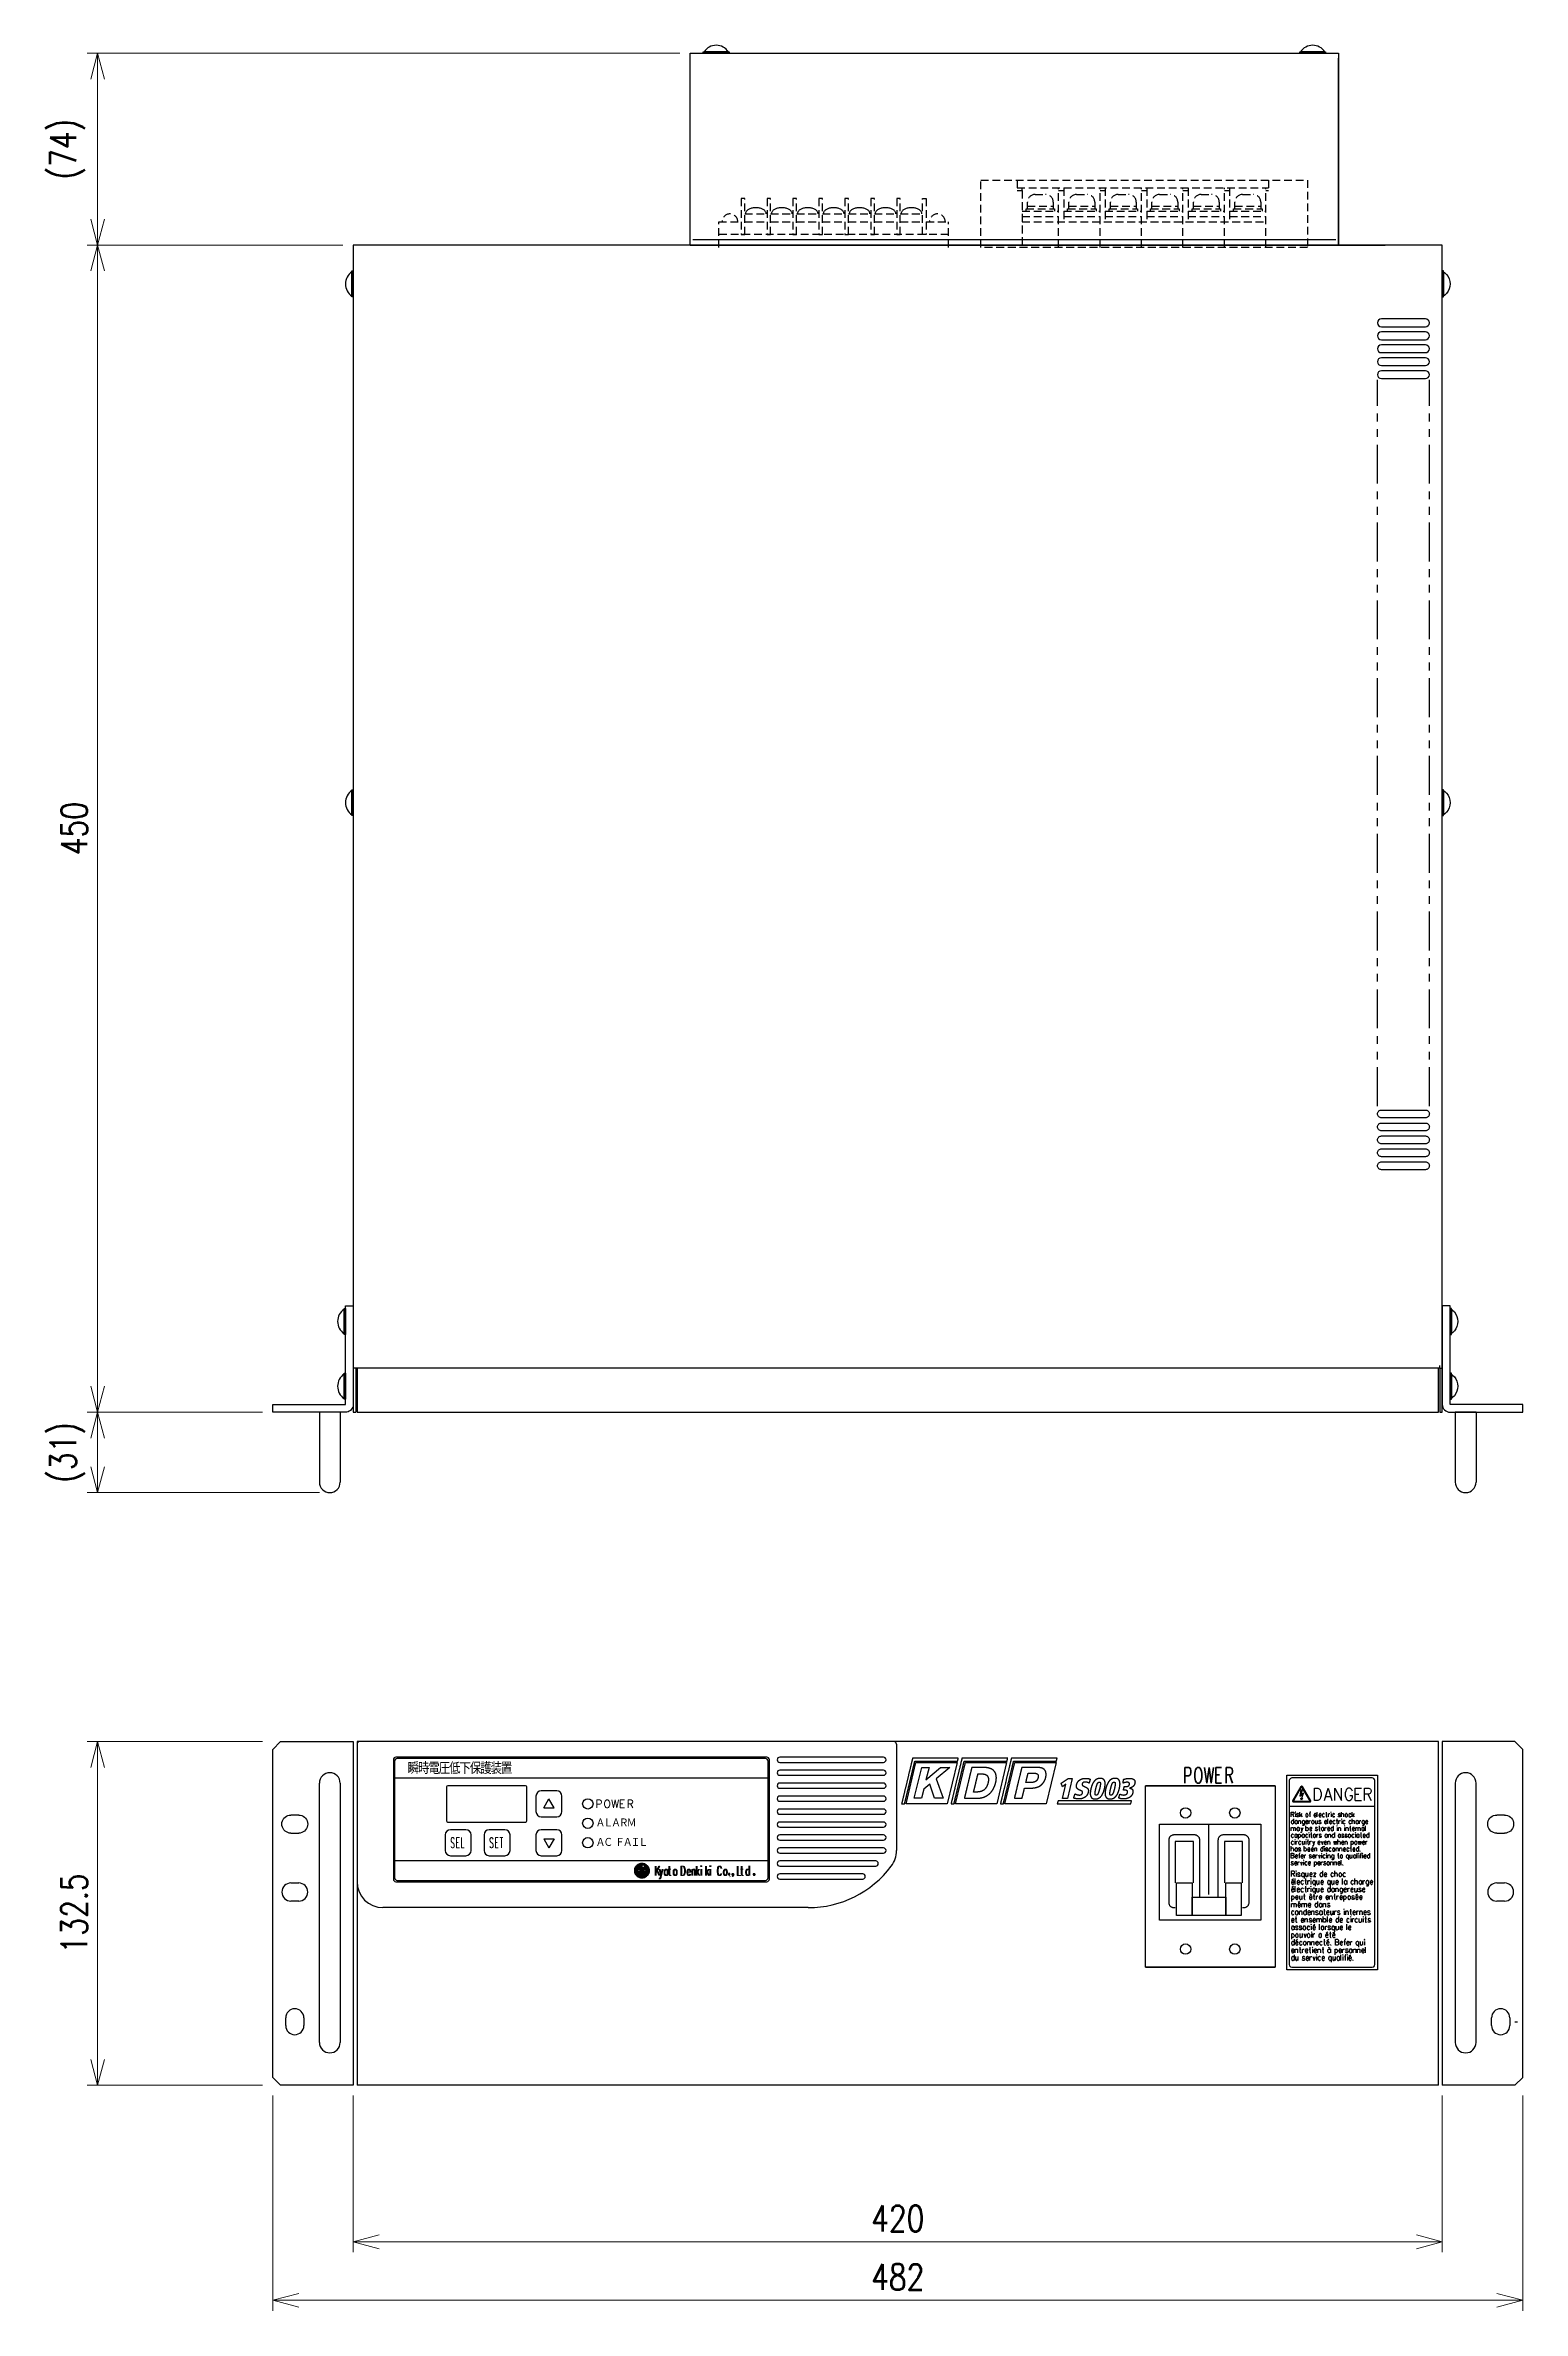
# Model space of a CAD drawing. Header units: millimetres. Extents: x 112 to 1408, y 148 to 1021.
# Drawn here: x 112 to 682, y 148 to 1021 of the extents above; entities that cross this region are included whole.
import ezdxf

# ---------------------------------------------------------------- set-up
doc = ezdxf.new("R2010")
doc.units = ezdxf.units.MM
doc.linetypes.add('HIDDEN', pattern=[0.375, 0.25, -0.125])
doc.linetypes.add('PHANTOM', pattern=[2.5, 1.25, -0.25, 0.25, -0.25, 0.25, -0.25])
doc.layers.get('0').update_dxf_attribs({"color": 5, "lineweight": 30})
doc.layers.get('Defpoints').update_dxf_attribs({"lineweight": 9})
doc.layers.add('寸法', color=7, linetype='Continuous', lineweight=15)
doc.layers.add('寸法 @ 4', color=7, linetype='Continuous', lineweight=15)
doc.styles.add('BIGFONT', font='txt.shx', dxfattribs={"bigfont": 'bigfont'})
doc.styles.get("Standard").update_dxf_attribs({"font": 'simplex.shx', "width": 0.8, "bigfont": 'extfont.shx'})
doc.dimstyles.new('KD-STD', dxfattribs={"dimscale": 0, "dimtxt": 2.5, "dimasz": 2.5, "dimexe": 1, "dimexo": 1, "dimgap": 1, "dimtad": 1, "dimdsep": 46, "dimtxsty": 'Standard', "dimblk": 'OPEN30', "dimcen": 0, "dimadec": 0, "dimazin": 0, "dimtfac": 1, "dimtmove": 0, "dimatfit": 3, "dimldrblk": 'OPEN30', "dimfxl": 1, "dimtolj": 1, "dimtzin": 0, "dimlwd": 15, "dimlwe": 15, "dimarcsym": 0})

msp = doc.modelspace()

# ---------------------------------------------------------------- texts
at = {"style": 'BIGFONT', "width": 0.888}
for s, p in [('瞬', (252.021, 354.499)), ('時', (256.021, 354.499)), ('電', (260.021, 354.499)), ('圧', (264.021, 354.499)), ('低', (268.021, 354.499)), ('下', (272.021, 354.499)), ('保', (276.021, 354.499)), ('護', (280.021, 354.499)), ('装', (284.021, 354.499)), ('置', (288.021, 354.499))]:
    msp.add_text(s, height=4.5, dxfattribs=at).set_placement(p)
for s, height, width, p in [('P', 6, 0.666, (551.021, 350.999)), ('O', 6, 0.666, (555.021, 350.999)), ('W', 6, 0.666, (559.021, 350.999)), ('E', 6, 0.666, (563.021, 350.999)), ('R', 6, 0.666, (567.021, 350.999)), ('S', 4, 0.5, (268.521, 325.999)), ('E', 4, 0.5, (270.521, 325.999)), ('L', 4, 0.5, (272.521, 325.999)), ('S', 4, 0.5, (283.521, 325.999)), ('E', 4, 0.5, (285.521, 325.999)), ('T', 4, 0.5, (287.521, 325.999)), ('K', 3.667, 0.618, (347.112, 315.324)), ('K', 3.667, 0.618, (347.207, 315.324)), ('K', 3.667, 0.618, (347.301, 315.324)), ('K', 3.667, 0.618, (347.396, 315.324)), ('K', 3.667, 0.618, (347.49, 315.324)), ('y', 3.667, 0.618, (348.812, 315.324)), ('y', 3.667, 0.618, (348.907, 315.324)), ('y', 3.667, 0.618, (349.001, 315.324)), ('y', 3.667, 0.618, (349.096, 315.324)), ('y', 3.667, 0.618, (349.19, 315.324)), ('o', 3.667, 0.618, (350.607, 315.324)), ('o', 3.667, 0.618, (350.701, 315.324)), ('o', 3.667, 0.618, (350.795, 315.324)), ('o', 3.667, 0.618, (350.89, 315.324)), ('o', 3.667, 0.618, (350.984, 315.324)), ('t', 3.667, 0.618, (352.306, 315.324)), ('t', 3.667, 0.618, (352.401, 315.324)), ('t', 3.667, 0.618, (352.495, 315.324)), ('t', 3.667, 0.618, (352.59, 315.324)), ('t', 3.667, 0.618, (352.684, 315.324)), ('o', 3.667, 0.618, (354.101, 315.324)), ('o', 3.667, 0.618, (354.195, 315.324)), ('o', 3.667, 0.618, (354.29, 315.324)), ('o', 3.667, 0.618, (354.384, 315.324)), ('o', 3.667, 0.618, (354.478, 315.324)), ('D', 3.667, 0.618, (357.028, 315.324)), ('D', 3.667, 0.618, (357.123, 315.324)), ('D', 3.667, 0.618, (357.217, 315.324)), ('D', 3.667, 0.618, (357.312, 315.324)), ('D', 3.667, 0.618, (357.406, 315.324)), ('e', 3.667, 0.618, (359.389, 315.324)), ('e', 3.667, 0.618, (359.484, 315.324)), ('e', 3.667, 0.618, (359.578, 315.324)), ('e', 3.667, 0.618, (359.673, 315.324)), ('e', 3.667, 0.618, (359.767, 315.324)), ('n', 3.667, 0.618, (361.184, 315.324)), ('n', 3.667, 0.618, (361.278, 315.324)), ('n', 3.667, 0.618, (361.372, 315.324)), ('n', 3.667, 0.618, (361.467, 315.324)), ('n', 3.667, 0.618, (361.561, 315.324)), ('k', 3.667, 0.618, (362.883, 315.324)), ('k', 3.667, 0.618, (362.978, 315.324)), ('k', 3.667, 0.618, (363.072, 315.324)), ('k', 3.667, 0.618, (363.167, 315.324)), ('k', 3.667, 0.618, (363.261, 315.324)), ('i', 3.667, 0.618, (364.678, 315.324)), ('i', 3.667, 0.618, (364.772, 315.324)), ('i', 3.667, 0.618, (364.867, 315.324)), ('i', 3.667, 0.618, (364.961, 315.324)), ('i', 3.667, 0.618, (365.055, 315.324)), ('k', 3.667, 0.618, (366.566, 315.324)), ('k', 3.667, 0.618, (366.661, 315.324)), ('k', 3.667, 0.618, (366.755, 315.324)), ('k', 3.667, 0.618, (366.85, 315.324)), ('k', 3.667, 0.618, (366.944, 315.324)), ('i', 3.667, 0.618, (368.172, 315.324)), ('i', 3.667, 0.618, (368.266, 315.324)), ('i', 3.667, 0.618, (368.361, 315.324)), ('i', 3.667, 0.618, (368.455, 315.324)), ('i', 3.667, 0.618, (368.55, 315.324)), ('C', 3.667, 0.618, (371.099, 315.324)), ('C', 3.667, 0.618, (371.194, 315.324)), ('C', 3.667, 0.618, (371.288, 315.324)), ('C', 3.667, 0.618, (371.383, 315.324)), ('C', 3.667, 0.618, (371.477, 315.324)), ('o', 3.667, 0.618, (373.46, 315.324)), ('o', 3.667, 0.618, (373.555, 315.324)), ('o', 3.667, 0.618, (373.649, 315.324)), ('o', 3.667, 0.618, (373.744, 315.324)), ('o', 3.667, 0.618, (373.838, 315.324)), ('L', 3.667, 0.54, (378.749, 315.324)), ('L', 3.667, 0.54, (378.843, 315.324)), ('L', 3.667, 0.54, (378.938, 315.324)), ('L', 3.667, 0.54, (379.032, 315.324)), ('L', 3.667, 0.54, (379.127, 315.324)), ('t', 3.667, 0.643, (380.165, 315.324)), ('t', 3.667, 0.643, (380.26, 315.324)), ('t', 3.667, 0.643, (380.354, 315.324)), ('t', 3.667, 0.643, (380.449, 315.324)), ('t', 3.667, 0.643, (380.543, 315.324)), ('d', 3.758, 0.653, (382.054, 315.324)), ('d', 3.758, 0.653, (382.149, 315.324)), ('d', 3.758, 0.653, (382.243, 315.324)), ('d', 3.758, 0.653, (382.337, 315.324)), ('d', 3.758, 0.653, (382.432, 315.324))]:
    msp.add_text(s, height=height, dxfattribs=dict(width=width)).set_placement(p)
for s, p in [('P', (324.521, 341.499)), ('O', (327.521, 341.499)), ('W', (330.521, 341.499)), ('E', (333.521, 341.499)), ('R', (336.521, 341.499))]:
    msp.add_text(s, height=3).set_placement(p)
at = {"style": 'BIGFONT'}
for s, p in [('Ａ', (324.521, 333.999)), ('Ｌ', (327.521, 333.999)), ('Ａ', (330.521, 333.999)), ('Ｒ', (333.521, 333.999)), ('Ｍ', (336.521, 333.999)), ('Ａ', (324.521, 326.499)), ('Ｃ', (327.521, 326.499)), ('Ｆ', (332.021, 326.499)), ('Ａ', (335.021, 326.499)), ('Ｉ', (338.021, 326.499)), ('Ｌ', (341.021, 326.499))]:
    msp.add_text(s, height=3, dxfattribs=at).set_placement(p)

# ---------------------------------------------------------------- blocks, each defined once
blk = doc.blocks.new('_Open30')
at = {"lineweight": -2}
for p, q in [((-1, 0.268), (0, 0)), ((0, 0), (-1, -0.268)), ((0, 0), (-1, 0))]:
    blk.add_line(p, q, dxfattribs=at)
blk = doc.blocks.new('*D11')
at = {"layer": 'Defpoints', "color": 0}
for p in [(231.02, 234.5), (651.02, 234.5), (231.02, 174.15)]:
    blk.add_point(p, dxfattribs=at)
at = {"layer": '寸法', "color": 0, "lineweight": 15}
for p, q in [((231.02, 230.5), (231.02, 170.15)), ((651.02, 230.5), (651.02, 170.15)), ((641.02, 174.15), (241.02, 174.15))]:
    blk.add_line(p, q, dxfattribs=at)
at = {"layer": '寸法', "color": 0, "lineweight": 15, "xscale": 10, "yscale": 10, "zscale": 10, "rotation": 180}
blk.add_blockref('_Open30', (231.02, 174.15), dxfattribs=at)
at = {"layer": '寸法', "color": 0, "lineweight": 15, "xscale": 10, "yscale": 10, "zscale": 10}
blk.add_blockref('_Open30', (651.02, 174.15), dxfattribs=at)
at = {"layer": '寸法', "color": 0, "insert": (441.02, 183.15), "char_height": 10, "attachment_point": 5}
blk.add_mtext('\\A1;420', dxfattribs=at)
blk = doc.blocks.new('*D12')
at = {"layer": 'Defpoints', "color": 0}
for p in [(200.02, 234.5), (682.02, 234.5), (200.02, 151.59)]:
    blk.add_point(p, dxfattribs=at)
at = {"layer": '寸法', "color": 0, "lineweight": 15}
for p, q in [((200.02, 230.5), (200.02, 147.59)), ((682.02, 230.5), (682.02, 147.59)), ((672.02, 151.59), (210.02, 151.59))]:
    blk.add_line(p, q, dxfattribs=at)
at = {"layer": '寸法', "color": 0, "lineweight": 15, "xscale": 10, "yscale": 10, "zscale": 10, "rotation": 180}
blk.add_blockref('_Open30', (200.02, 151.59), dxfattribs=at)
at = {"layer": '寸法', "color": 0, "lineweight": 15, "xscale": 10, "yscale": 10, "zscale": 10}
blk.add_blockref('_Open30', (682.02, 151.59), dxfattribs=at)
at = {"layer": '寸法', "color": 0, "insert": (441.02, 160.59), "char_height": 10, "attachment_point": 5}
blk.add_mtext('\\A1;482', dxfattribs=at)
blk = doc.blocks.new('*D13')
at = {"layer": 'Defpoints', "color": 0}
for p in [(361.02, 1018), (132.49, 944), (231.02, 944)]:
    blk.add_point(p, dxfattribs=at)
at = {"layer": '寸法', "color": 0, "lineweight": 15}
for p, q in [((357.02, 1018), (128.49, 1018)), ((132.49, 1008), (132.49, 954)), ((227.02, 944), (128.49, 944))]:
    blk.add_line(p, q, dxfattribs=at)
at = {"layer": '寸法', "color": 0, "lineweight": 15, "xscale": 10, "yscale": 10, "zscale": 10}
for p, rotation in [((132.49, 1018), 90), ((132.49, 944), 270)]:
    blk.add_blockref('_Open30', p, dxfattribs=dict(at, rotation=rotation))
at = {"layer": '寸法', "color": 0, "insert": (120.88, 981), "char_height": 10, "attachment_point": 5, "rotation": 90}
blk.add_mtext('\\A1;(74)', dxfattribs=at)
blk = doc.blocks.new('*D14')
at = {"layer": 'Defpoints', "color": 0}
for p in [(231.02, 944), (132.49, 494), (200.02, 494)]:
    blk.add_point(p, dxfattribs=at)
at = {"layer": '寸法', "color": 0, "lineweight": 15}
for p, q in [((227.02, 944), (128.49, 944)), ((132.49, 934), (132.49, 504)), ((196.02, 494), (128.49, 494))]:
    blk.add_line(p, q, dxfattribs=at)
at = {"layer": '寸法', "color": 0, "lineweight": 15, "xscale": 10, "yscale": 10, "zscale": 10}
for p, rotation in [((132.49, 944), 90), ((132.49, 494), 270)]:
    blk.add_blockref('_Open30', p, dxfattribs=dict(at, rotation=rotation))
at = {"layer": '寸法', "color": 0, "insert": (123.49, 719), "char_height": 10, "attachment_point": 5, "rotation": 90}
blk.add_mtext('\\A1;450', dxfattribs=at)
blk = doc.blocks.new('*D15')
at = {"layer": 'Defpoints', "color": 0}
for p in [(200.02, 494), (132.49, 463), (222.02, 463)]:
    blk.add_point(p, dxfattribs=at)
at = {"layer": '寸法', "color": 0, "lineweight": 15}
for p, q in [((196.02, 494), (128.49, 494)), ((132.49, 484), (132.49, 473)), ((218.02, 463), (128.49, 463))]:
    blk.add_line(p, q, dxfattribs=at)
at = {"layer": '寸法', "color": 0, "lineweight": 15, "xscale": 10, "yscale": 10, "zscale": 10}
for p, rotation in [((132.49, 494), 90), ((132.49, 463), 270)]:
    blk.add_blockref('_Open30', p, dxfattribs=dict(at, rotation=rotation))
at = {"layer": '寸法', "color": 0, "insert": (120.88, 478.5), "char_height": 10, "attachment_point": 5, "rotation": 90}
blk.add_mtext('\\A1;(31)', dxfattribs=at)
blk = doc.blocks.new('*D16')
at = {"layer": 'Defpoints', "color": 0}
for p in [(200.02, 367), (132.49, 234.5), (200.02, 234.5)]:
    blk.add_point(p, dxfattribs=at)
at = {"layer": '寸法', "color": 0, "lineweight": 15}
for p, q in [((196.02, 367), (128.49, 367)), ((132.49, 357), (132.49, 244.5)), ((196.02, 234.5), (128.49, 234.5))]:
    blk.add_line(p, q, dxfattribs=at)
at = {"layer": '寸法', "color": 0, "lineweight": 15, "xscale": 10, "yscale": 10, "zscale": 10}
for p, rotation in [((132.49, 367), 90), ((132.49, 234.5), 270)]:
    blk.add_blockref('_Open30', p, dxfattribs=dict(at, rotation=rotation))
at = {"layer": '寸法', "color": 0, "insert": (123.49, 300.75), "char_height": 10, "attachment_point": 5, "rotation": 90}
blk.add_mtext('\\A1;132.5', dxfattribs=at)

# ---------------------------------------------------------------- dimensions: what is measured, and where the dimension line sits
at = {"layer": '寸法 @ 4'}
for base, p1, p2, override, picture, middle in [((132.488, 943.999), (361.021, 1017.999), (231.021, 943.999), {"dimscale": 4, "dimtix": 0, "dimtofl": 1, "dimtmove": 0, "dimatfit": 3}, '*D13', (120.884, 980.999)), ((132.488, 462.999), (200.021, 493.999), (222.021, 462.999), {"dimscale": 4, "dimtix": 0, "dimtofl": 1, "dimtmove": 1, "dimatfit": 3}, '*D15', (120.884, 478.499))]:
    dim = msp.add_linear_dim(base=base, p1=p1, p2=p2, angle=90, text='(<>)', dimstyle='KD-STD', override=override, dxfattribs=at)
    dim.commit()
    dim.dimension.update_dxf_attribs({"geometry": picture, "text_midpoint": middle})
for base, p1, p2, override, picture, middle in [((132.488, 493.999), (231.021, 943.999), (200.021, 493.999), {"dimscale": 4, "dimtix": 0, "dimtofl": 1, "dimtmove": 1, "dimatfit": 3}, '*D14', (123.488, 718.999)), ((132.488, 234.499), (200.021, 366.999), (200.021, 234.499), {"dimscale": 4, "dimtix": 0, "dimtofl": 1, "dimtmove": 0, "dimatfit": 3}, '*D16', (123.488, 300.749))]:
    dim = msp.add_linear_dim(base=base, p1=p1, p2=p2, angle=90, dimstyle='KD-STD', override=override, dxfattribs=at)
    dim.commit()
    dim.dimension.update_dxf_attribs({"geometry": picture, "text_midpoint": middle})
for base, p1, p2, picture, middle in [((200.021, 151.59), (682.021, 234.499), (200.021, 234.499), '*D12', (441.021, 160.59)), ((231.021, 174.152), (651.021, 234.499), (231.021, 234.499), '*D11', (441.021, 183.152))]:
    dim = msp.add_linear_dim(base=base, p1=p1, p2=p2, dimstyle='KD-STD', override={"dimscale": 4, "dimtix": 0, "dimtofl": 1, "dimtmove": 0, "dimatfit": 3}, dxfattribs=at)
    dim.commit()
    dim.dimension.update_dxf_attribs({"geometry": picture, "text_midpoint": middle})

# ---------------------------------------------------------------- linework, layer by layer
for p, q in [((361.021, 1017.999), (611.021, 1017.999)), ((361.021, 943.999), (361.021, 1017.999)), ((361.021, 943.999), (361.021, 1015.999)), ((366.021, 1018.499), (376.021, 1018.499)), ((366.021, 1017.999), (366.021, 1018.499)), ((376.021, 1017.999), (366.021, 1017.999)), ((375.721, 1018.499), (366.321, 1018.499)), ((376.021, 1018.499), (376.021, 1017.999)), ((596.021, 1018.499), (606.021, 1018.499)), ((596.021, 1017.999), (596.021, 1018.499)), ((606.021, 1017.999), (596.021, 1017.999)), ((605.721, 1018.499), (596.321, 1018.499)), ((606.021, 1018.499), (606.021, 1017.999)), ((611.021, 1017.999), (611.021, 943.999)), ((611.021, 943.999), (611.021, 1015.999)), ((231.021, 943.999), (231.021, 493.999)), ((651.021, 943.999), (231.021, 943.999)), ((361.021, 943.999), (343.021, 943.999)), ((361.021, 943.999), (611.021, 943.999)), ((610.021, 945.999), (362.021, 945.999)), ((611.021, 943.999), (629.021, 943.999)), ((651.021, 493.999), (651.021, 943.999)), ((230.521, 923.999), (230.521, 933.999)), ((230.521, 933.999), (231.021, 933.999)), ((230.521, 933.699), (230.521, 924.299)), ((231.021, 933.999), (231.021, 923.999)), ((651.521, 933.999), (651.021, 933.999)), ((651.021, 933.999), (651.021, 923.999)), ((651.521, 923.999), (651.521, 933.999)), ((651.521, 933.699), (651.521, 924.299)), ((231.021, 923.999), (230.521, 923.999)), ((651.021, 923.999), (651.521, 923.999)), ((626.021, 913.999), (626.021, 913.999)), ((626.021, 908.999), (626.021, 908.999)), ((644.521, 915.499), (627.521, 915.499)), ((627.521, 912.499), (644.521, 912.499)), ((644.521, 910.499), (627.521, 910.499)), ((646.021, 913.999), (646.021, 913.999)), ((646.021, 908.999), (646.021, 908.999)), ((626.021, 903.999), (626.021, 903.999)), ((627.521, 907.499), (644.521, 907.499)), ((644.521, 905.499), (627.521, 905.499)), ((627.521, 902.499), (644.521, 902.499)), ((644.521, 900.499), (627.521, 900.499)), ((646.021, 903.999), (646.021, 903.999)), ((626.021, 898.999), (626.021, 898.999)), ((626.021, 893.999), (626.021, 893.999)), ((627.521, 897.499), (644.521, 897.499)), ((644.521, 895.499), (627.521, 895.499)), ((627.521, 892.499), (644.521, 892.499)), ((646.021, 898.999), (646.021, 898.999)), ((646.021, 893.999), (646.021, 893.999)), ((230.521, 723.999), (230.521, 733.999)), ((230.521, 733.999), (231.021, 733.999)), ((230.521, 733.699), (230.521, 724.299)), ((231.021, 733.999), (231.021, 723.999)), ((651.521, 733.999), (651.021, 733.999)), ((651.021, 733.999), (651.021, 723.999)), ((651.521, 723.999), (651.521, 733.999)), ((651.521, 733.699), (651.521, 724.299)), ((231.021, 723.999), (230.521, 723.999)), ((651.021, 723.999), (651.521, 723.999)), ((626.021, 608.999), (626.021, 608.999)), ((626.021, 603.999), (626.021, 603.999)), ((627.521, 610.499), (644.521, 610.499)), ((644.521, 607.499), (627.521, 607.499)), ((627.521, 605.499), (644.521, 605.499)), ((646.021, 608.999), (646.021, 608.999)), ((646.021, 603.999), (646.021, 603.999)), ((626.021, 598.999), (626.021, 598.999)), ((626.021, 593.999), (626.021, 593.999)), ((644.521, 602.499), (627.521, 602.499)), ((627.521, 600.499), (644.521, 600.499)), ((644.521, 597.499), (627.521, 597.499)), ((627.521, 595.499), (644.521, 595.499)), ((646.021, 598.999), (646.021, 598.999)), ((646.021, 593.999), (646.021, 593.999)), ((626.021, 588.999), (626.021, 588.999)), ((644.521, 592.499), (627.521, 592.499)), ((627.521, 590.499), (644.521, 590.499)), ((644.521, 587.499), (627.521, 587.499)), ((646.021, 588.999), (646.021, 588.999)), ((227.521, 523.999), (227.521, 533.999)), ((227.521, 533.999), (228.021, 533.999)), ((227.521, 533.699), (227.521, 524.299)), ((228.021, 534.999), (231.021, 534.999)), ((228.021, 496.999), (228.021, 534.999)), ((228.021, 533.999), (228.021, 523.999)), ((231.021, 534.999), (231.021, 496.999)), ((651.021, 534.999), (651.021, 496.999)), ((654.021, 534.999), (651.021, 534.999)), ((654.021, 496.999), (654.021, 534.999)), ((654.521, 533.999), (654.021, 533.999)), ((654.021, 533.999), (654.021, 523.999)), ((654.521, 523.999), (654.521, 533.999)), ((654.521, 533.699), (654.521, 524.299)), ((228.021, 523.999), (227.521, 523.999)), ((654.021, 523.999), (654.521, 523.999)), ((227.521, 498.999), (227.521, 508.999)), ((227.521, 508.999), (228.021, 508.999)), ((227.521, 508.699), (227.521, 499.299)), ((228.021, 508.999), (228.021, 498.999)), ((232.021, 510.999), (231.021, 510.999)), ((232.021, 510.999), (232.021, 493.999)), ((232.021, 510.999), (232.021, 493.999)), ((650.021, 510.999), (232.021, 510.999)), ((232.521, 510.999), (232.521, 493.999)), ((649.521, 493.999), (649.521, 510.999)), ((650.021, 510.999), (650.021, 511.999)), ((650.021, 510.999), (650.021, 493.999)), ((650.021, 510.999), (650.021, 493.999)), ((650.021, 510.999), (651.021, 510.999)), ((654.521, 508.999), (654.021, 508.999)), ((654.021, 508.999), (654.021, 498.999)), ((654.521, 498.999), (654.521, 508.999)), ((654.521, 508.699), (654.521, 499.299)), ((228.021, 498.999), (227.521, 498.999)), ((654.021, 498.999), (654.521, 498.999)), ((200.021, 493.999), (200.021, 496.999)), ((200.021, 496.999), (228.021, 496.999)), ((228.021, 493.999), (200.021, 493.999)), ((226.021, 493.999), (218.021, 493.999)), ((218.021, 493.999), (218.021, 466.999)), ((226.021, 493.999), (226.021, 466.999)), ((231.021, 493.999), (232.021, 493.999)), ((231.021, 493.999), (232.021, 493.999)), ((232.521, 493.999), (649.521, 493.999)), ((650.021, 493.999), (651.021, 493.999)), ((650.021, 493.999), (651.021, 493.999)), ((650.021, 493.999), (651.021, 493.999)), ((650.021, 493.999), (651.021, 493.999)), ((682.021, 496.999), (654.021, 496.999)), ((654.021, 493.999), (682.021, 493.999)), ((664.021, 493.999), (656.021, 493.999)), ((656.021, 493.999), (656.021, 466.999)), ((664.021, 493.999), (664.021, 466.999)), ((682.021, 493.999), (682.021, 496.999)), ((203.021, 366.999), (200.021, 363.999)), ((203.021, 366.999), (231.025, 366.999)), ((231.021, 366.999), (231.021, 234.499)), ((232.521, 366.999), (232.521, 309.999)), ((649.521, 366.999), (232.521, 366.999)), ((232.521, 366.999), (232.521, 234.499)), ((439.521, 366.999), (233.521, 366.999)), ((649.521, 234.499), (649.521, 366.999)), ((679.021, 366.999), (651.021, 366.999)), ((651.021, 366.999), (651.021, 234.499)), ((679.021, 366.999), (682.021, 363.999)), ((200.021, 237.499), (200.021, 363.999)), ((246.521, 359.999), (246.521, 313.999)), ((247.021, 359.499), (247.021, 314.499)), ((390.521, 360.999), (247.521, 360.999)), ((390.021, 360.499), (248.021, 360.499)), ((391.021, 314.499), (391.021, 359.499)), ((391.521, 313.999), (391.521, 359.999)), ((394.521, 359.999), (394.521, 359.999)), ((435.521, 360.999), (395.521, 360.999)), ((395.521, 358.999), (435.521, 358.999)), ((436.521, 359.999), (436.521, 359.999)), ((440.521, 365.999), (440.521, 324.999)), ((682.021, 237.499), (682.021, 363.999)), ((218.021, 250.999), (218.021, 350.999)), ((222.021, 354.999), (222.021, 354.999)), ((226.021, 350.999), (226.021, 250.999)), ((247.021, 352.999), (391.021, 352.999)), ((267.021, 349.499), (267.021, 336.499)), ((297.521, 349.999), (267.521, 349.999)), ((298.021, 336.499), (298.021, 349.499)), ((394.521, 354.999), (394.521, 354.999)), ((394.521, 349.999), (394.521, 349.999)), ((435.521, 355.999), (395.521, 355.999)), ((395.521, 353.999), (435.521, 353.999)), ((435.521, 350.999), (395.521, 350.999)), ((436.521, 354.999), (436.521, 354.999)), ((436.521, 349.999), (436.521, 349.999)), ((536.521, 349.999), (586.521, 349.999)), ((536.521, 279.999), (536.521, 349.999)), ((586.521, 349.999), (536.521, 349.999)), ((536.521, 349.999), (544.521, 349.999)), ((586.521, 349.999), (586.521, 279.999)), ((591.021, 353.999), (626.021, 353.999)), ((591.021, 278.999), (591.021, 353.999)), ((626.021, 353.999), (626.021, 278.999)), ((656.021, 350.999), (656.021, 250.999)), ((660.021, 354.999), (660.021, 354.999)), ((664.021, 250.999), (664.021, 350.999)), ((301.521, 345.999), (301.521, 339.999)), ((309.521, 347.999), (303.521, 347.999)), ((304.521, 341.499), (306.536, 344.99)), ((304.521, 341.499), (308.521, 341.499)), ((308.521, 341.499), (306.505, 344.99)), ((311.521, 339.999), (311.521, 345.999)), ((394.521, 344.999), (394.521, 344.999)), ((395.521, 348.999), (435.521, 348.999)), ((435.521, 345.999), (395.521, 345.999)), ((395.521, 343.999), (435.521, 343.999)), ((435.521, 340.999), (395.521, 340.999)), ((436.521, 344.999), (436.521, 344.999)), ((203.521, 335.199), (203.521, 335.199)), ((210.021, 338.699), (207.021, 338.699)), ((213.521, 335.199), (213.521, 335.199)), ((267.521, 335.999), (297.521, 335.999)), ((274.521, 332.999), (268.521, 332.999)), ((289.521, 332.999), (283.521, 332.999)), ((303.521, 337.999), (309.521, 337.999)), ((309.521, 332.999), (303.521, 332.999)), ((394.521, 339.999), (394.521, 339.999)), ((394.521, 334.999), (394.521, 334.999)), ((395.521, 338.999), (435.521, 338.999)), ((435.521, 335.999), (395.521, 335.999)), ((395.521, 333.999), (435.521, 333.999)), ((436.521, 339.999), (436.521, 339.999)), ((436.521, 334.999), (436.521, 334.999)), ((542.021, 335.199), (581.021, 335.199)), ((542.021, 298.199), (542.021, 335.199)), ((561.021, 307.999), (561.021, 334.999)), ((581.021, 335.199), (581.021, 298.199)), ((668.521, 335.199), (668.521, 335.199)), ((675.021, 338.699), (672.021, 338.699)), ((678.521, 335.199), (678.521, 335.199)), ((207.021, 331.699), (210.021, 331.699)), ((266.521, 330.999), (266.521, 324.999)), ((276.521, 324.999), (276.521, 330.999)), ((281.521, 330.999), (281.521, 324.999)), ((291.521, 324.999), (291.521, 330.999)), ((301.521, 330.999), (301.521, 324.999)), ((304.521, 329.499), (306.536, 326.008)), ((304.521, 329.499), (308.521, 329.499)), ((308.521, 329.499), (306.505, 326.008)), ((311.521, 324.999), (311.521, 330.999)), ((394.521, 329.999), (394.521, 329.999)), ((394.521, 324.999), (394.521, 324.999)), ((435.521, 330.999), (395.521, 330.999)), ((395.521, 328.999), (435.521, 328.999)), ((435.521, 325.999), (395.521, 325.999)), ((395.521, 323.999), (435.521, 323.999)), ((436.521, 329.999), (436.521, 329.999)), ((436.521, 324.999), (436.521, 324.999)), ((545.521, 328.999), (545.521, 304.999)), ((555.521, 330.999), (547.521, 330.999)), ((555.021, 328.499), (548.021, 328.499)), ((548.021, 328.499), (548.021, 312.499)), ((555.021, 312.499), (555.021, 328.499)), ((557.521, 306.999), (557.521, 328.999)), ((564.521, 328.999), (564.521, 306.999)), ((574.521, 330.999), (566.521, 330.999)), ((574.021, 328.499), (567.021, 328.499)), ((567.021, 328.499), (567.021, 312.499)), ((574.021, 312.499), (574.021, 328.499)), ((576.521, 304.999), (576.521, 328.999)), ((672.021, 331.699), (675.021, 331.699)), ((391.021, 320.999), (247.021, 320.999)), ((268.521, 322.999), (274.521, 322.999)), ((283.521, 322.999), (289.521, 322.999)), ((303.521, 322.999), (309.521, 322.999)), ((339.575, 317.272), (339.521, 317.249)), ((339.521, 317.249), (339.575, 317.227)), ((339.535, 317.401), (339.535, 317.256)), ((339.535, 317.244), (339.535, 317.093)), ((339.549, 317.563), (339.549, 317.262)), ((339.549, 317.237), (339.549, 316.935)), ((339.563, 317.72), (339.563, 317.267)), ((339.563, 317.232), (339.563, 316.778)), ((339.651, 317.294), (339.575, 317.272)), ((339.575, 317.227), (339.651, 317.205)), ((339.577, 317.775), (339.577, 317.273)), ((339.577, 317.226), (339.577, 316.722)), ((339.592, 317.277), (339.592, 317.827)), ((339.592, 317.222), (339.592, 316.671)), ((339.606, 317.879), (339.606, 317.281)), ((339.606, 317.218), (339.606, 316.62)), ((339.62, 317.929), (339.62, 317.285)), ((339.62, 316.569), (339.62, 317.214)), ((339.634, 317.981), (339.634, 317.291)), ((339.634, 317.209), (339.634, 316.518)), ((339.649, 317.296), (339.649, 318.033)), ((339.649, 317.205), (339.649, 316.466)), ((339.747, 317.316), (339.651, 317.294)), ((339.651, 317.205), (339.747, 317.183)), ((339.663, 318.083), (339.663, 317.299)), ((339.663, 317.201), (339.663, 316.414)), ((339.677, 318.135), (339.677, 317.302)), ((339.677, 316.364), (339.677, 317.199)), ((339.691, 318.184), (339.691, 317.304)), ((339.691, 317.196), (339.691, 316.312)), ((339.706, 317.307), (339.706, 318.217)), ((339.706, 317.192), (339.706, 316.282)), ((339.72, 318.246), (339.72, 317.31)), ((339.72, 317.189), (339.72, 316.252)), ((339.734, 318.276), (339.734, 317.313)), ((339.734, 316.223), (339.734, 317.186)), ((339.864, 317.336), (339.747, 317.316)), ((339.747, 317.183), (339.864, 317.163)), ((339.748, 318.305), (339.748, 317.318)), ((339.748, 317.183), (339.748, 316.193)), ((339.763, 317.318), (339.763, 318.336)), ((339.763, 317.181), (339.763, 316.163)), ((339.777, 318.365), (339.777, 317.321)), ((339.777, 317.178), (339.777, 316.134)), ((339.791, 318.393), (339.791, 317.324)), ((339.791, 316.105), (339.791, 317.175)), ((339.805, 317.326), (339.805, 318.424)), ((339.805, 317.173), (339.805, 316.075)), ((339.819, 317.329), (339.819, 318.454)), ((339.819, 317.17), (339.819, 316.046)), ((339.834, 318.483), (339.834, 317.332)), ((339.834, 316.016), (339.834, 317.168)), ((339.848, 318.512), (339.848, 317.335)), ((339.848, 315.986), (339.848, 317.166)), ((339.862, 317.337), (339.862, 318.542)), ((339.862, 317.163), (339.862, 315.957)), ((339.999, 317.356), (339.864, 317.336)), ((339.864, 317.163), (339.999, 317.143)), ((339.876, 317.34), (339.876, 318.571)), ((339.876, 317.16), (339.876, 315.927)), ((339.891, 318.6), (339.891, 317.34)), ((339.891, 315.898), (339.891, 317.158)), ((339.905, 318.627), (339.905, 317.343)), ((339.905, 315.87), (339.905, 317.156)), ((339.919, 317.346), (339.919, 318.647)), ((339.919, 317.154), (339.919, 315.851)), ((339.933, 317.348), (339.933, 318.667)), ((339.933, 317.152), (339.933, 315.831)), ((339.948, 318.687), (339.948, 317.348)), ((339.948, 315.812), (339.948, 317.151)), ((339.962, 318.707), (339.962, 317.351)), ((339.962, 315.792), (339.962, 317.149)), ((339.976, 317.354), (339.976, 318.726)), ((339.976, 317.146), (339.976, 315.772)), ((339.99, 317.357), (339.99, 318.746)), ((339.99, 317.144), (339.99, 315.753)), ((340.153, 317.374), (339.999, 317.356)), ((339.999, 317.143), (340.153, 317.125)), ((340.005, 318.766), (340.005, 317.357)), ((340.005, 315.733), (340.005, 317.143)), ((340.019, 318.785), (340.019, 317.359)), ((340.019, 315.713), (340.019, 317.141)), ((340.033, 317.362), (340.033, 318.805)), ((340.033, 317.139), (340.033, 315.694)), ((340.047, 317.362), (340.047, 318.825)), ((340.047, 317.137), (340.047, 315.674)), ((340.061, 318.844), (340.061, 317.365)), ((340.061, 315.655), (340.061, 317.135)), ((340.076, 318.864), (340.076, 317.368)), ((340.076, 315.635), (340.076, 317.133)), ((340.09, 317.368), (340.09, 318.883)), ((340.09, 317.132), (340.09, 315.615)), ((340.104, 317.37), (340.104, 318.902)), ((340.104, 317.13), (340.104, 315.596)), ((340.118, 318.922), (340.118, 317.37)), ((340.118, 315.576), (340.118, 317.129)), ((340.133, 318.942), (340.133, 317.373)), ((340.133, 315.557), (340.133, 317.127)), ((340.147, 317.376), (340.147, 318.962)), ((340.147, 317.125), (340.147, 315.537)), ((340.323, 317.391), (340.153, 317.374)), ((340.153, 317.125), (340.323, 317.107)), ((340.161, 317.376), (340.161, 318.982)), ((340.161, 317.124), (340.161, 315.517)), ((340.175, 319.001), (340.175, 317.379)), ((340.175, 315.497), (340.175, 317.122)), ((340.19, 319.02), (340.19, 317.379)), ((340.19, 315.479), (340.19, 317.121)), ((340.204, 317.381), (340.204, 319.034)), ((340.204, 317.119), (340.204, 315.466)), ((340.218, 317.381), (340.218, 319.048)), ((340.218, 317.118), (340.218, 315.452)), ((340.232, 319.061), (340.232, 317.384)), ((340.232, 315.438), (340.232, 317.116)), ((340.247, 319.075), (340.247, 317.384)), ((340.247, 315.424), (340.247, 317.115)), ((340.261, 317.387), (340.261, 319.089)), ((340.261, 317.114), (340.261, 315.41)), ((340.275, 317.387), (340.275, 319.102)), ((340.275, 317.112), (340.275, 315.396)), ((340.289, 319.116), (340.289, 317.39)), ((340.289, 315.383), (340.289, 317.111)), ((340.303, 319.13), (340.303, 317.39)), ((340.303, 315.369), (340.303, 317.109)), ((340.318, 317.392), (340.318, 319.144)), ((340.318, 317.108), (340.318, 315.355)), ((340.509, 317.407), (340.323, 317.391)), ((340.323, 317.107), (340.509, 317.092)), ((340.332, 317.392), (340.332, 319.158)), ((340.332, 317.106), (340.332, 315.342)), ((340.346, 319.171), (340.346, 317.395)), ((340.346, 315.328), (340.346, 317.106)), ((340.36, 319.184), (340.36, 317.395)), ((340.36, 315.314), (340.36, 317.104)), ((340.375, 317.398), (340.375, 319.199)), ((340.375, 317.103), (340.375, 315.3)), ((340.389, 317.398), (340.389, 319.212)), ((340.389, 317.102), (340.389, 315.286)), ((340.403, 319.226), (340.403, 317.401)), ((340.403, 315.273), (340.403, 317.101)), ((340.417, 319.239), (340.417, 317.401)), ((340.417, 315.259), (340.417, 317.099)), ((340.437, 316.041), (340.427, 315.919)), ((340.427, 315.919), (340.431, 315.808)), ((340.431, 315.808), (340.449, 315.709)), ((340.432, 317.401), (340.432, 319.253)), ((340.432, 317.098), (340.432, 315.976)), ((340.432, 315.806), (340.432, 315.245)), ((340.46, 316.174), (340.437, 316.041)), ((340.446, 317.403), (340.446, 319.268)), ((340.446, 317.097), (340.446, 316.094)), ((340.446, 315.726), (340.446, 315.231)), ((340.449, 315.709), (340.48, 315.622)), ((340.46, 319.281), (340.46, 317.403)), ((340.46, 316.174), (340.46, 317.096)), ((340.497, 316.316), (340.46, 316.174)), ((340.46, 315.218), (340.46, 315.679)), ((340.474, 319.295), (340.474, 317.406)), ((340.474, 317.095), (340.474, 316.229)), ((340.474, 315.64), (340.474, 315.204)), ((340.48, 315.622), (340.525, 315.55)), ((340.489, 317.406), (340.489, 319.308)), ((340.489, 316.284), (340.489, 317.094)), ((340.489, 315.61), (340.489, 315.19)), ((340.546, 316.465), (340.497, 316.316)), ((340.503, 317.409), (340.503, 319.323)), ((340.503, 317.092), (340.503, 316.334)), ((340.503, 315.176), (340.503, 315.587)), ((340.709, 317.421), (340.509, 317.407)), ((340.509, 317.092), (340.709, 317.078)), ((340.517, 319.336), (340.517, 317.409)), ((340.517, 316.378), (340.517, 317.091)), ((340.517, 315.562), (340.517, 315.163)), ((340.525, 315.55), (340.583, 315.491)), ((340.531, 319.35), (340.531, 317.409)), ((340.531, 317.09), (340.531, 316.419)), ((340.531, 315.543), (340.531, 315.148)), ((340.545, 317.412), (340.545, 319.361)), ((340.545, 316.463), (340.545, 317.089)), ((340.545, 315.529), (340.545, 315.137)), ((340.609, 316.622), (340.546, 316.465)), ((340.56, 317.412), (340.56, 319.37)), ((340.56, 317.088), (340.56, 316.499)), ((340.56, 315.128), (340.56, 315.514)), ((340.574, 319.381), (340.574, 317.412)), ((340.574, 316.534), (340.574, 317.087)), ((340.574, 315.499), (340.574, 315.118)), ((340.583, 315.491), (340.653, 315.446)), ((340.588, 319.39), (340.588, 317.414)), ((340.588, 317.086), (340.588, 316.57)), ((340.588, 315.487), (340.588, 315.109)), ((340.602, 317.414), (340.602, 319.4)), ((340.602, 316.606), (340.602, 317.085)), ((340.602, 315.477), (340.602, 315.099)), ((340.684, 316.785), (340.609, 316.622)), ((340.617, 317.416), (340.617, 319.409)), ((340.617, 317.084), (340.617, 316.639)), ((340.617, 315.469), (340.617, 315.089)), ((340.631, 319.419), (340.631, 317.417)), ((340.631, 316.669), (340.631, 317.084)), ((340.631, 315.46), (340.631, 315.08)), ((340.645, 319.428), (340.645, 317.417)), ((340.645, 317.082), (340.645, 316.7)), ((340.645, 315.07), (340.645, 315.451)), ((340.653, 315.446), (340.735, 315.416)), ((340.659, 317.419), (340.659, 319.438)), ((340.659, 316.73), (340.659, 317.081)), ((340.659, 315.444), (340.659, 315.061)), ((340.674, 317.42), (340.674, 319.447)), ((340.674, 317.08), (340.674, 316.762)), ((340.674, 315.438), (340.674, 315.051)), ((340.771, 316.952), (340.684, 316.785)), ((340.688, 319.458), (340.688, 317.42)), ((340.688, 316.793), (340.688, 317.079)), ((340.688, 315.433), (340.688, 315.042)), ((340.702, 319.467), (340.702, 317.421)), ((340.702, 317.078), (340.702, 316.82)), ((340.702, 315.032), (340.702, 315.428)), ((340.715, 315.771), (340.706, 315.648)), ((340.706, 315.648), (340.71, 315.537)), ((340.922, 317.434), (340.709, 317.421)), ((340.709, 317.078), (340.838, 317.07)), ((340.71, 315.537), (340.728, 315.438)), ((340.739, 315.903), (340.715, 315.771)), ((340.716, 317.423), (340.716, 319.477)), ((340.716, 316.847), (340.716, 317.077)), ((340.716, 315.776), (340.716, 315.502)), ((340.716, 315.423), (340.716, 315.022)), ((340.728, 315.438), (340.759, 315.352)), ((340.731, 317.423), (340.731, 319.486)), ((340.731, 317.076), (340.731, 316.875)), ((340.731, 315.857), (340.731, 315.431)), ((340.731, 315.418), (340.731, 315.012)), ((340.735, 315.416), (340.828, 315.401)), ((340.775, 316.045), (340.739, 315.903)), ((340.745, 319.496), (340.745, 317.424)), ((340.745, 316.902), (340.745, 317.075)), ((340.745, 315.927), (340.745, 315.415)), ((340.745, 315.391), (340.745, 315.003)), ((340.759, 319.506), (340.759, 317.425)), ((340.759, 317.074), (340.759, 316.929)), ((340.759, 315.982), (340.759, 315.412)), ((340.759, 314.993), (340.759, 315.352)), ((340.759, 315.352), (340.804, 315.279)), ((340.838, 317.07), (340.771, 316.952)), ((340.773, 317.425), (340.773, 319.515)), ((340.773, 316.957), (340.773, 317.074)), ((340.773, 316.037), (340.773, 315.41)), ((340.773, 315.328), (340.773, 314.984)), ((340.825, 316.195), (340.775, 316.045)), ((340.787, 317.426), (340.787, 319.525)), ((340.787, 317.073), (340.787, 316.981)), ((340.787, 316.082), (340.787, 315.408)), ((340.787, 315.305), (340.787, 314.974)), ((340.802, 319.534), (340.802, 317.426)), ((340.802, 317.006), (340.802, 317.072)), ((340.802, 316.124), (340.802, 315.406)), ((340.802, 315.282), (340.802, 314.964)), ((340.804, 315.279), (340.861, 315.22)), ((340.816, 319.544), (340.816, 317.428)), ((340.816, 317.071), (340.816, 317.031)), ((340.816, 316.167), (340.816, 315.403)), ((340.816, 315.266), (340.816, 314.955)), ((340.888, 316.352), (340.825, 316.195)), ((340.828, 315.401), (340.933, 315.402)), ((340.83, 317.429), (340.83, 319.554)), ((340.83, 317.056), (340.83, 317.071)), ((340.83, 316.207), (340.83, 315.401)), ((340.83, 315.252), (340.83, 314.945)), ((340.844, 317.429), (340.844, 319.563)), ((340.844, 316.243), (340.844, 315.401)), ((340.844, 315.237), (340.844, 314.935)), ((340.859, 319.573), (340.859, 317.43)), ((340.859, 316.279), (340.859, 315.401)), ((340.859, 315.223), (340.859, 314.926)), ((340.861, 315.22), (340.931, 315.175)), ((340.873, 319.583), (340.873, 317.431)), ((340.873, 316.314), (340.873, 315.401)), ((340.873, 315.212), (340.873, 314.916)), ((340.887, 317.432), (340.887, 319.592)), ((340.887, 316.35), (340.887, 315.402)), ((340.887, 315.203), (340.887, 314.907)), ((340.963, 316.514), (340.888, 316.352)), ((340.901, 317.433), (340.901, 319.602)), ((340.901, 316.381), (340.901, 315.402)), ((340.901, 315.195), (340.901, 314.897)), ((340.916, 319.611), (340.916, 317.434)), ((340.916, 316.412), (340.916, 315.402)), ((340.916, 315.185), (340.916, 314.887)), ((341.076, 317.441), (340.922, 317.434)), ((340.93, 319.621), (340.93, 317.434)), ((340.93, 316.443), (340.93, 315.402)), ((340.93, 315.176), (340.93, 314.877)), ((340.931, 315.175), (341.014, 315.146)), ((340.933, 315.402), (341.047, 315.417)), ((340.944, 317.435), (340.944, 319.631)), ((340.944, 316.474), (340.944, 315.403)), ((340.944, 315.17), (340.944, 314.868)), ((340.958, 317.436), (340.958, 319.637)), ((340.958, 316.505), (340.958, 315.405)), ((340.958, 315.166), (340.958, 314.861)), ((341.049, 316.681), (340.963, 316.514)), ((340.972, 319.643), (340.972, 317.436)), ((340.972, 316.533), (340.972, 315.407)), ((340.972, 315.16), (340.972, 314.855)), ((340.987, 319.65), (340.987, 317.437)), ((340.987, 316.561), (340.987, 315.409)), ((340.987, 315.155), (340.987, 314.849)), ((341.001, 317.437), (341.001, 319.656)), ((341.001, 316.588), (341.001, 315.411)), ((341.001, 315.15), (341.001, 314.843)), ((341.014, 315.146), (341.107, 315.131)), ((341.015, 317.439), (341.015, 319.662)), ((341.015, 316.616), (341.015, 315.413)), ((341.015, 315.146), (341.015, 314.836)), ((341.029, 319.669), (341.029, 317.439)), ((341.029, 316.643), (341.029, 315.415)), ((341.029, 315.143), (341.029, 314.829)), ((341.044, 319.675), (341.044, 317.44)), ((341.044, 316.67), (341.044, 315.417)), ((341.044, 315.14), (341.044, 314.823)), ((341.047, 315.417), (341.17, 315.447)), ((341.147, 316.852), (341.049, 316.681)), ((341.058, 317.44), (341.058, 319.682)), ((341.058, 316.696), (341.058, 315.42)), ((341.058, 315.138), (341.058, 314.817)), ((341.072, 317.441), (341.072, 319.688)), ((341.072, 316.721), (341.072, 315.423)), ((341.072, 315.136), (341.072, 314.81)), ((341.094, 317.468), (341.076, 317.441)), ((341.086, 319.694), (341.086, 317.456)), ((341.086, 316.746), (341.086, 315.427)), ((341.086, 315.134), (341.086, 314.804)), ((341.221, 317.641), (341.094, 317.468)), ((341.101, 319.701), (341.101, 317.477)), ((341.101, 316.771), (341.101, 315.43)), ((341.101, 315.132), (341.101, 314.797)), ((341.107, 315.131), (341.211, 315.131)), ((341.115, 317.497), (341.115, 319.708)), ((341.115, 316.796), (341.115, 315.434)), ((341.115, 315.131), (341.115, 314.791)), ((341.129, 317.516), (341.129, 319.714)), ((341.129, 316.82), (341.129, 315.437)), ((341.129, 315.131), (341.129, 314.785)), ((341.143, 319.72), (341.143, 317.535)), ((341.143, 316.845), (341.143, 315.441)), ((341.143, 315.13), (341.143, 314.778)), ((341.255, 317.024), (341.147, 316.852)), ((341.158, 319.727), (341.158, 317.555)), ((341.158, 316.868), (341.158, 315.444)), ((341.158, 315.13), (341.158, 314.772)), ((341.17, 315.447), (341.301, 315.492)), ((341.172, 317.574), (341.172, 319.734)), ((341.172, 316.891), (341.172, 315.448)), ((341.172, 315.131), (341.172, 314.766)), ((341.186, 317.594), (341.186, 319.74)), ((341.186, 316.914), (341.186, 315.453)), ((341.186, 315.131), (341.186, 314.759)), ((341.2, 319.746), (341.2, 317.612)), ((341.2, 316.937), (341.2, 315.458)), ((341.2, 315.131), (341.2, 314.753)), ((341.211, 315.131), (341.325, 315.146)), ((341.214, 319.752), (341.214, 317.632)), ((341.214, 316.959), (341.214, 315.463)), ((341.214, 315.131), (341.214, 314.746)), ((341.355, 317.811), (341.221, 317.641)), ((341.229, 317.651), (341.229, 319.759)), ((341.229, 316.982), (341.229, 315.468)), ((341.229, 315.133), (341.229, 314.74)), ((341.243, 317.67), (341.243, 319.766)), ((341.243, 317.005), (341.243, 315.473)), ((341.243, 314.733), (341.243, 315.135)), ((341.272, 317.05), (341.255, 317.024)), ((341.257, 319.772), (341.257, 317.687)), ((341.257, 317.027), (341.257, 315.477)), ((341.257, 315.137), (341.257, 314.727)), ((341.271, 319.778), (341.271, 317.705)), ((341.271, 317.048), (341.271, 315.482)), ((341.271, 315.139), (341.271, 314.721)), ((341.272, 317.05), (341.379, 317.046)), ((341.286, 317.723), (341.286, 319.785)), ((341.286, 317.049), (341.286, 315.487)), ((341.286, 315.141), (341.286, 314.714)), ((341.3, 317.742), (341.3, 319.791)), ((341.3, 317.049), (341.3, 315.492)), ((341.3, 314.708), (341.3, 315.143)), ((341.301, 315.492), (341.439, 315.552)), ((341.314, 319.797), (341.314, 317.76)), ((341.314, 317.048), (341.314, 315.498)), ((341.314, 315.144), (341.314, 314.701)), ((341.325, 315.146), (341.448, 315.177)), ((341.328, 319.804), (341.328, 317.778)), ((341.328, 317.047), (341.328, 315.504)), ((341.328, 315.147), (341.328, 314.695)), ((341.343, 317.797), (341.343, 319.81)), ((341.343, 317.047), (341.343, 315.51)), ((341.343, 315.15), (341.343, 314.688)), ((341.495, 317.979), (341.355, 317.811)), ((341.357, 317.814), (341.357, 319.817)), ((341.357, 317.046), (341.357, 315.517)), ((341.357, 314.682), (341.357, 315.154)), ((341.371, 319.823), (341.371, 317.831)), ((341.371, 317.046), (341.371, 315.523)), ((341.371, 315.158), (341.371, 314.676)), ((341.379, 317.046), (341.619, 317.039)), ((341.385, 319.83), (341.385, 317.848)), ((341.385, 317.045), (341.385, 315.529)), ((341.385, 315.161), (341.385, 314.669)), ((341.4, 317.865), (341.4, 319.835)), ((341.4, 317.045), (341.4, 315.535)), ((341.4, 315.165), (341.4, 314.664)), ((341.414, 317.882), (341.414, 319.838)), ((341.414, 317.044), (341.414, 315.541)), ((341.414, 314.66), (341.414, 315.168)), ((341.428, 319.842), (341.428, 317.898)), ((341.428, 317.044), (341.428, 315.547)), ((341.428, 315.172), (341.428, 314.657)), ((341.439, 315.552), (341.583, 315.625)), ((341.442, 319.846), (341.442, 317.916)), ((341.442, 317.044), (341.442, 315.554)), ((341.442, 315.176), (341.442, 314.653)), ((341.448, 315.177), (341.579, 315.222)), ((341.456, 317.933), (341.456, 319.85)), ((341.456, 317.043), (341.456, 315.561)), ((341.456, 315.18), (341.456, 314.65)), ((341.471, 317.95), (341.471, 319.854)), ((341.471, 317.043), (341.471, 315.568)), ((341.471, 314.645), (341.471, 315.184)), ((341.485, 319.857), (341.485, 317.967)), ((341.485, 317.042), (341.485, 315.575)), ((341.485, 315.19), (341.485, 314.642)), ((341.642, 318.142), (341.495, 317.979)), ((341.499, 319.86), (341.499, 317.984)), ((341.499, 317.042), (341.499, 315.583)), ((341.499, 315.194), (341.499, 314.638)), ((341.513, 318), (341.513, 319.865)), ((341.513, 317.042), (341.513, 315.59)), ((341.513, 315.199), (341.513, 314.635)), ((341.528, 318.015), (341.528, 319.868)), ((341.528, 317.041), (341.528, 315.597)), ((341.528, 314.631), (341.528, 315.204)), ((341.542, 319.872), (341.542, 318.031)), ((341.542, 317.041), (341.542, 315.604)), ((341.542, 315.209), (341.542, 314.627)), ((341.556, 319.876), (341.556, 318.047)), ((341.556, 317.04), (341.556, 315.612)), ((341.556, 315.214), (341.556, 314.623)), ((341.633, 317.541), (341.569, 317.459)), ((341.866, 317.465), (341.569, 317.459)), ((341.57, 318.062), (341.57, 319.879)), ((341.57, 317.04), (341.57, 315.619)), ((341.57, 315.219), (341.57, 314.62)), ((341.579, 315.222), (341.717, 315.281)), ((341.583, 315.625), (341.732, 315.712)), ((341.585, 318.079), (341.585, 319.883)), ((341.585, 317.479), (341.585, 317.459)), ((341.585, 317.04), (341.585, 315.626)), ((341.585, 314.616), (341.585, 315.224)), ((341.599, 319.887), (341.599, 318.094)), ((341.599, 317.497), (341.599, 317.46)), ((341.599, 317.039), (341.599, 315.635)), ((341.599, 315.23), (341.599, 314.613)), ((341.613, 319.889), (341.613, 318.11)), ((341.613, 317.515), (341.613, 317.46)), ((341.613, 317.039), (341.613, 315.643)), ((341.613, 315.236), (341.613, 314.609)), ((341.619, 317.039), (341.866, 317.033)), ((341.627, 318.126), (341.627, 319.892)), ((341.627, 317.533), (341.627, 317.461)), ((341.627, 317.038), (341.627, 315.651)), ((341.627, 315.242), (341.627, 314.605)), ((341.774, 317.708), (341.633, 317.541)), ((341.642, 318.142), (341.642, 319.898)), ((341.792, 318.299), (341.642, 318.142)), ((341.642, 317.551), (341.642, 317.461)), ((341.642, 317.038), (341.642, 315.659)), ((341.642, 314.601), (341.642, 315.249)), ((341.656, 319.9), (341.656, 318.157)), ((341.656, 317.567), (341.656, 317.461)), ((341.656, 317.038), (341.656, 315.668)), ((341.656, 315.254), (341.656, 314.598)), ((341.67, 319.904), (341.67, 318.171)), ((341.67, 317.584), (341.67, 317.461)), ((341.67, 317.037), (341.67, 315.676)), ((341.67, 315.261), (341.67, 314.594)), ((341.684, 318.187), (341.684, 319.909)), ((341.684, 317.601), (341.684, 317.462)), ((341.684, 317.037), (341.684, 315.684)), ((341.684, 315.267), (341.684, 314.59)), ((341.698, 318.201), (341.698, 319.912)), ((341.698, 317.618), (341.698, 317.462)), ((341.698, 317.037), (341.698, 315.693)), ((341.698, 314.587), (341.698, 315.273)), ((341.713, 319.916), (341.713, 318.216)), ((341.713, 317.635), (341.713, 317.462)), ((341.713, 317.037), (341.713, 315.701)), ((341.713, 315.279), (341.713, 314.583)), ((341.717, 315.281), (341.861, 315.355)), ((341.727, 319.92), (341.727, 318.231)), ((341.727, 317.652), (341.727, 317.463)), ((341.727, 317.036), (341.727, 315.709)), ((341.727, 315.286), (341.727, 314.579)), ((341.732, 315.712), (341.885, 315.812)), ((341.741, 318.245), (341.741, 319.923)), ((341.741, 317.669), (341.741, 317.463)), ((341.741, 317.036), (341.741, 315.718)), ((341.741, 315.293), (341.741, 314.576)), ((341.755, 318.261), (341.755, 319.927)), ((341.755, 317.686), (341.755, 317.463)), ((341.755, 317.036), (341.755, 315.727)), ((341.755, 314.572), (341.755, 315.3)), ((341.77, 319.931), (341.77, 318.275)), ((341.77, 317.703), (341.77, 317.463)), ((341.77, 317.035), (341.77, 315.737)), ((341.77, 315.308), (341.77, 314.568)), ((341.92, 317.871), (341.774, 317.708)), ((341.784, 319.934), (341.784, 318.29)), ((341.784, 317.719), (341.784, 317.464)), ((341.784, 317.035), (341.784, 315.746)), ((341.784, 315.315), (341.784, 314.564)), ((341.946, 318.449), (341.792, 318.299)), ((341.798, 318.305), (341.798, 319.938)), ((341.798, 317.735), (341.798, 317.464)), ((341.798, 317.035), (341.798, 315.755)), ((341.798, 315.322), (341.798, 314.561)), ((341.812, 318.319), (341.812, 319.942)), ((341.812, 317.751), (341.812, 317.464)), ((341.812, 317.035), (341.812, 315.765)), ((341.812, 314.557), (341.812, 315.329)), ((341.827, 319.945), (341.827, 318.333)), ((341.827, 317.767), (341.827, 317.465)), ((341.827, 317.034), (341.827, 315.774)), ((341.827, 315.336), (341.827, 314.553)), ((341.841, 319.949), (341.841, 318.347)), ((341.841, 317.783), (341.841, 317.465)), ((341.841, 317.034), (341.841, 315.783)), ((341.841, 315.344), (341.841, 314.55)), ((341.855, 318.36), (341.855, 319.953)), ((341.855, 317.798), (341.855, 317.465)), ((341.855, 317.034), (341.855, 315.792)), ((341.855, 315.351), (341.855, 314.546)), ((341.861, 315.355), (342.011, 315.442)), ((342.116, 317.468), (341.866, 317.465)), ((341.866, 317.033), (342.116, 317.03)), ((341.869, 318.374), (341.869, 319.957)), ((341.869, 317.814), (341.869, 317.465)), ((341.869, 317.033), (341.869, 315.802)), ((341.869, 314.542), (341.869, 315.359)), ((341.884, 319.958), (341.884, 318.388)), ((341.884, 317.83), (341.884, 317.466)), ((341.884, 317.033), (341.884, 315.811)), ((341.884, 315.368), (341.884, 314.54)), ((341.885, 315.812), (342.04, 315.923)), ((341.898, 319.96), (341.898, 318.402)), ((341.898, 317.846), (341.898, 317.466)), ((341.898, 317.033), (341.898, 315.821)), ((341.898, 315.375), (341.898, 314.539)), ((341.912, 318.415), (341.912, 319.961)), ((341.912, 317.862), (341.912, 317.466)), ((341.912, 317.033), (341.912, 315.831)), ((341.912, 315.384), (341.912, 314.538)), ((342.071, 318.028), (341.92, 317.871)), ((341.926, 318.429), (341.926, 319.962)), ((341.926, 317.877), (341.926, 317.466)), ((341.926, 317.033), (341.926, 315.841)), ((341.926, 314.537), (341.926, 315.392)), ((341.94, 319.963), (341.94, 318.443)), ((341.94, 317.892), (341.94, 317.466)), ((341.94, 317.033), (341.94, 315.852)), ((341.94, 315.4), (341.94, 314.536)), ((342.102, 318.591), (341.946, 318.449)), ((341.955, 319.964), (341.955, 318.457)), ((341.955, 317.907), (341.955, 317.466)), ((341.955, 317.032), (341.955, 315.862)), ((341.955, 315.409), (341.955, 314.535)), ((341.969, 318.47), (341.969, 319.965)), ((341.969, 317.922), (341.969, 317.467)), ((341.969, 317.032), (341.969, 315.872)), ((341.969, 315.417), (341.969, 314.533)), ((341.983, 318.482), (341.983, 319.966)), ((341.983, 317.937), (341.983, 317.467)), ((341.983, 317.032), (341.983, 315.882)), ((341.983, 314.532), (341.983, 315.425)), ((341.997, 319.968), (341.997, 318.495)), ((341.997, 317.952), (341.997, 317.467)), ((341.997, 317.032), (341.997, 315.893)), ((341.997, 315.433), (341.997, 314.531)), ((342.011, 315.442), (342.163, 315.541)), ((342.012, 319.969), (342.012, 318.508)), ((342.012, 317.966), (342.012, 317.467)), ((342.012, 317.032), (342.012, 315.903)), ((342.012, 315.442), (342.012, 314.529)), ((342.026, 318.522), (342.026, 319.97)), ((342.026, 317.981), (342.026, 317.467)), ((342.026, 317.032), (342.026, 315.913)), ((342.026, 315.451), (342.026, 314.528)), ((342.04, 318.535), (342.04, 319.972)), ((342.04, 317.996), (342.04, 317.468)), ((342.04, 317.031), (342.04, 315.923)), ((342.04, 315.923), (342.197, 316.046)), ((342.04, 314.527), (342.04, 315.461)), ((342.054, 319.973), (342.054, 318.547)), ((342.054, 318.011), (342.054, 317.468)), ((342.054, 317.031), (342.054, 315.934)), ((342.054, 315.47), (342.054, 314.526)), ((342.069, 319.974), (342.069, 318.561)), ((342.069, 318.026), (342.069, 317.468)), ((342.069, 317.031), (342.069, 315.945)), ((342.069, 315.48), (342.069, 314.525)), ((342.225, 318.178), (342.071, 318.028)), ((342.083, 318.574), (342.083, 319.975)), ((342.083, 318.04), (342.083, 317.468)), ((342.083, 317.031), (342.083, 315.957)), ((342.083, 315.488), (342.083, 314.523)), ((342.097, 318.586), (342.097, 319.976)), ((342.097, 318.054), (342.097, 317.468)), ((342.097, 317.031), (342.097, 315.968)), ((342.097, 314.522), (342.097, 315.498)), ((342.259, 318.724), (342.102, 318.591)), ((342.111, 319.977), (342.111, 318.599)), ((342.111, 318.067), (342.111, 317.468)), ((342.111, 317.031), (342.111, 315.979)), ((342.111, 315.507), (342.111, 314.521)), ((342.368, 317.469), (342.116, 317.468)), ((342.116, 317.03), (342.368, 317.029)), ((342.126, 319.978), (342.126, 318.611)), ((342.126, 318.081), (342.126, 317.468)), ((342.126, 317.03), (342.126, 315.99)), ((342.126, 315.517), (342.126, 314.52)), ((342.14, 318.622), (342.14, 319.98)), ((342.14, 318.095), (342.14, 317.469)), ((342.14, 317.03), (342.14, 316.001)), ((342.14, 315.525), (342.14, 314.519)), ((342.154, 318.634), (342.154, 319.981)), ((342.154, 318.109), (342.154, 317.469)), ((342.154, 317.03), (342.154, 316.012)), ((342.154, 314.517), (342.154, 315.535)), ((342.163, 315.541), (342.319, 315.653)), ((342.168, 319.982), (342.168, 318.646)), ((342.168, 318.123), (342.168, 317.469)), ((342.168, 317.03), (342.168, 316.023)), ((342.168, 315.544), (342.168, 314.517)), ((342.182, 319.983), (342.182, 318.658)), ((342.182, 318.137), (342.182, 317.469)), ((342.182, 317.03), (342.182, 316.035)), ((342.182, 315.554), (342.182, 314.515)), ((342.197, 318.671), (342.197, 319.985)), ((342.197, 318.151), (342.197, 317.469)), ((342.197, 317.03), (342.197, 316.046)), ((342.197, 316.046), (342.354, 316.179)), ((342.197, 315.564), (342.197, 314.514)), ((342.211, 318.682), (342.211, 319.986)), ((342.211, 318.165), (342.211, 317.469)), ((342.211, 317.03), (342.211, 316.058)), ((342.211, 314.513), (342.211, 315.575)), ((342.225, 319.987), (342.225, 318.695)), ((342.381, 318.32), (342.225, 318.178)), ((342.225, 318.178), (342.225, 317.469)), ((342.225, 317.03), (342.225, 316.07)), ((342.225, 315.585), (342.225, 314.512)), ((342.239, 319.988), (342.239, 318.707)), ((342.239, 318.191), (342.239, 317.469)), ((342.239, 317.03), (342.239, 316.082)), ((342.239, 315.595), (342.239, 314.51)), ((342.254, 318.719), (342.254, 319.989)), ((342.254, 318.204), (342.254, 317.469)), ((342.254, 317.03), (342.254, 316.094)), ((342.254, 315.606), (342.254, 314.509)), ((342.259, 318.724), (342.303, 318.757)), ((342.268, 318.73), (342.268, 319.99)), ((342.268, 318.217), (342.268, 317.469)), ((342.268, 317.03), (342.268, 316.106)), ((342.268, 314.508), (342.268, 315.616)), ((342.282, 319.992), (342.282, 318.742)), ((342.282, 318.23), (342.282, 317.469)), ((342.282, 317.03), (342.282, 316.118)), ((342.282, 314.507), (342.282, 315.626)), ((342.296, 319.993), (342.296, 319.018)), ((342.296, 318.78), (342.296, 318.753)), ((342.296, 318.243), (342.296, 317.469)), ((342.296, 317.03), (342.296, 316.13)), ((342.296, 315.636), (342.296, 314.506)), ((342.311, 319.067), (342.311, 319.994)), ((342.311, 318.256), (342.311, 317.469)), ((342.311, 317.03), (342.311, 316.142)), ((342.311, 315.646), (342.311, 314.505)), ((342.319, 315.653), (342.476, 315.775)), ((342.325, 319.103), (342.325, 319.995)), ((342.325, 318.269), (342.325, 317.469)), ((342.325, 317.03), (342.325, 316.154)), ((342.325, 314.503), (342.325, 315.657)), ((342.339, 319.997), (342.339, 319.133)), ((342.339, 318.282), (342.339, 317.469)), ((342.339, 317.03), (342.339, 316.166)), ((342.339, 314.502), (342.339, 315.668)), ((342.353, 319.998), (342.353, 319.158)), ((342.353, 318.295), (342.353, 317.469)), ((342.353, 317.03), (342.353, 316.178)), ((342.353, 315.679), (342.353, 314.501)), ((342.354, 316.179), (342.51, 316.321)), ((342.368, 319.181), (342.368, 319.999)), ((342.368, 318.308), (342.368, 317.469)), ((342.619, 317.468), (342.368, 317.469)), ((342.368, 317.029), (342.619, 317.03)), ((342.368, 317.029), (342.368, 316.191)), ((342.368, 315.691), (342.368, 314.499)), ((342.54, 318.454), (342.381, 318.32)), ((342.382, 319.202), (342.382, 319.998)), ((342.382, 318.321), (342.382, 317.469)), ((342.382, 317.03), (342.382, 316.204)), ((342.382, 314.501), (342.382, 315.702)), ((342.396, 319.997), (342.396, 319.22)), ((342.396, 318.333), (342.396, 317.469)), ((342.396, 317.03), (342.396, 316.217)), ((342.396, 314.502), (342.396, 315.713)), ((342.41, 319.995), (342.41, 319.237)), ((342.41, 318.345), (342.41, 317.469)), ((342.41, 317.03), (342.41, 316.23)), ((342.41, 315.724), (342.41, 314.503)), ((342.424, 319.253), (342.424, 319.994)), ((342.424, 318.357), (342.424, 317.469)), ((342.424, 317.03), (342.424, 316.243)), ((342.424, 315.735), (342.424, 314.505)), ((342.439, 319.267), (342.439, 319.994)), ((342.439, 318.369), (342.439, 317.469)), ((342.439, 317.03), (342.439, 316.256)), ((342.439, 314.505), (342.439, 315.746)), ((342.453, 319.991), (342.453, 319.28)), ((342.453, 318.381), (342.453, 317.469)), ((342.453, 317.03), (342.453, 316.269)), ((342.453, 314.507), (342.453, 315.757)), ((342.467, 319.991), (342.467, 319.293)), ((342.467, 318.393), (342.467, 317.469)), ((342.467, 317.03), (342.467, 316.282)), ((342.467, 315.768), (342.467, 314.508)), ((342.476, 315.775), (342.633, 315.908)), ((342.481, 319.305), (342.481, 319.99)), ((342.481, 318.405), (342.481, 317.469)), ((342.481, 317.03), (342.481, 316.295)), ((342.481, 315.78), (342.481, 314.509)), ((342.496, 319.315), (342.496, 319.988)), ((342.496, 318.417), (342.496, 317.469)), ((342.496, 317.03), (342.496, 316.307)), ((342.496, 314.511), (342.496, 315.792)), ((342.51, 319.987), (342.51, 319.325)), ((342.51, 318.429), (342.51, 317.469)), ((342.51, 317.03), (342.51, 316.32)), ((342.51, 316.32), (342.664, 316.471)), ((342.51, 314.512), (342.51, 315.804)), ((342.524, 319.986), (342.524, 319.335)), ((342.524, 318.441), (342.524, 317.469)), ((342.524, 317.03), (342.524, 316.334)), ((342.524, 315.816), (342.524, 314.513)), ((342.538, 319.344), (342.538, 319.985)), ((342.538, 318.453), (342.538, 317.469)), ((342.538, 317.03), (342.538, 316.348)), ((342.538, 315.828), (342.538, 314.514)), ((342.553, 319.352), (342.553, 319.983)), ((342.553, 318.447), (342.553, 317.469)), ((342.553, 317.03), (342.553, 316.362)), ((342.553, 314.515), (342.553, 315.84)), ((342.567, 319.982), (342.567, 319.36)), ((342.567, 318.439), (342.567, 317.469)), ((342.567, 317.03), (342.567, 316.376)), ((342.567, 314.516), (342.567, 315.852)), ((342.581, 319.981), (342.581, 319.367)), ((342.581, 318.432), (342.581, 317.469)), ((342.581, 317.03), (342.581, 316.39)), ((342.581, 315.864), (342.581, 314.517)), ((342.595, 319.373), (342.595, 319.98)), ((342.595, 318.426), (342.595, 317.469)), ((342.595, 317.03), (342.595, 316.404)), ((342.595, 315.876), (342.595, 314.519)), ((342.609, 319.38), (342.609, 319.979)), ((342.609, 318.419), (342.609, 317.468)), ((342.609, 317.03), (342.609, 316.418)), ((342.609, 314.52), (342.609, 315.888)), ((342.869, 317.465), (342.619, 317.468)), ((342.619, 317.03), (342.869, 317.033)), ((342.624, 319.978), (342.624, 319.385)), ((342.624, 318.414), (342.624, 317.468)), ((342.624, 317.031), (342.624, 316.431)), ((342.624, 314.521), (342.624, 315.9)), ((342.633, 315.908), (342.789, 316.05)), ((342.638, 319.977), (342.638, 319.39)), ((342.638, 318.408), (342.638, 317.468)), ((342.638, 317.031), (342.638, 316.445)), ((342.638, 315.913), (342.638, 314.522)), ((342.652, 319.395), (342.652, 319.975)), ((342.652, 318.404), (342.652, 317.468)), ((342.652, 317.031), (342.652, 316.459)), ((342.652, 315.925), (342.652, 314.523)), ((342.664, 316.471), (342.815, 316.628)), ((342.666, 319.4), (342.666, 319.974)), ((342.666, 318.399), (342.666, 317.468)), ((342.666, 317.031), (342.666, 316.473)), ((342.666, 314.525), (342.666, 315.939)), ((342.681, 319.973), (342.681, 319.404)), ((342.681, 318.395), (342.681, 317.468)), ((342.681, 317.031), (342.681, 316.488)), ((342.681, 314.526), (342.681, 315.951)), ((342.695, 319.972), (342.695, 319.407)), ((342.695, 318.392), (342.695, 317.468)), ((342.695, 317.031), (342.695, 316.503)), ((342.695, 315.964), (342.695, 314.527)), ((342.709, 319.41), (342.709, 319.97)), ((342.709, 318.389), (342.709, 317.467)), ((342.709, 317.032), (342.709, 316.518)), ((342.709, 315.977), (342.709, 314.528)), ((342.723, 319.413), (342.723, 319.969)), ((342.723, 318.386), (342.723, 317.467)), ((342.723, 317.032), (342.723, 316.533)), ((342.723, 314.53), (342.723, 315.991)), ((342.738, 319.968), (342.738, 319.415)), ((342.738, 318.384), (342.738, 317.467)), ((342.738, 317.032), (342.738, 316.547)), ((342.738, 314.531), (342.738, 316.004)), ((342.752, 319.967), (342.752, 319.417)), ((342.752, 318.382), (342.752, 317.467)), ((342.752, 317.032), (342.752, 316.562)), ((342.752, 316.016), (342.752, 314.532)), ((342.766, 319.419), (342.766, 319.966)), ((342.766, 318.38), (342.766, 317.467)), ((342.766, 317.032), (342.766, 316.577)), ((342.766, 316.029), (342.766, 314.533)), ((342.78, 319.42), (342.78, 319.964)), ((342.78, 318.379), (342.78, 317.466)), ((342.78, 317.032), (342.78, 316.592)), ((342.78, 314.535), (342.78, 316.042)), ((342.789, 316.05), (342.943, 316.2)), ((342.795, 319.963), (342.795, 319.421)), ((342.795, 318.378), (342.795, 317.466)), ((342.795, 317.033), (342.795, 316.607)), ((342.795, 314.536), (342.795, 316.056)), ((342.809, 319.962), (342.809, 319.422)), ((342.809, 318.377), (342.809, 317.466)), ((342.809, 317.033), (342.809, 316.622)), ((342.809, 316.069), (342.809, 314.537)), ((342.815, 316.628), (342.961, 316.791)), ((342.823, 319.422), (342.823, 319.961)), ((342.823, 318.377), (342.823, 317.466)), ((342.823, 317.033), (342.823, 316.637)), ((342.823, 316.083), (342.823, 314.538)), ((342.837, 319.422), (342.837, 319.959)), ((342.837, 318.377), (342.837, 317.466)), ((342.837, 317.033), (342.837, 316.653)), ((342.837, 314.539), (342.837, 316.097)), ((342.851, 319.958), (342.851, 319.421)), ((342.851, 318.378), (342.851, 317.466)), ((342.851, 317.033), (342.851, 316.669)), ((342.851, 314.541), (342.851, 316.111)), ((342.866, 319.956), (342.866, 319.42)), ((342.866, 318.379), (342.866, 317.465)), ((342.866, 317.033), (342.866, 316.685)), ((342.866, 316.125), (342.866, 314.542)), ((343.116, 317.46), (342.869, 317.465)), ((342.869, 317.033), (343.116, 317.039)), ((342.88, 319.419), (342.88, 319.953)), ((342.88, 318.38), (342.88, 317.465)), ((342.88, 317.034), (342.88, 316.7)), ((342.88, 316.138), (342.88, 314.546)), ((342.894, 319.417), (342.894, 319.949)), ((342.894, 318.382), (342.894, 317.465)), ((342.894, 317.034), (342.894, 316.716)), ((342.894, 314.55), (342.894, 316.152)), ((342.908, 319.945), (342.908, 319.415)), ((342.908, 318.384), (342.908, 317.465)), ((342.908, 317.034), (342.908, 316.732)), ((342.908, 314.553), (342.908, 316.166)), ((342.923, 319.942), (342.923, 319.413)), ((342.923, 318.386), (342.923, 317.464)), ((342.923, 317.035), (342.923, 316.748)), ((342.923, 316.181), (342.923, 314.557)), ((342.937, 319.41), (342.937, 319.939)), ((342.937, 318.389), (342.937, 317.464)), ((342.937, 317.035), (342.937, 316.764)), ((342.937, 316.194), (342.937, 314.56)), ((342.943, 316.2), (343.093, 316.357)), ((342.951, 319.407), (342.951, 319.935)), ((342.951, 318.392), (342.951, 317.464)), ((342.951, 317.035), (342.951, 316.78)), ((342.951, 314.565), (342.951, 316.209)), ((342.961, 316.791), (343.102, 316.958)), ((342.965, 319.931), (342.965, 319.404)), ((342.965, 318.395), (342.965, 317.463)), ((342.965, 317.035), (342.965, 316.796)), ((342.965, 314.568), (342.965, 316.224)), ((342.98, 319.927), (342.98, 319.4)), ((342.98, 318.399), (342.98, 317.463)), ((342.98, 317.036), (342.98, 316.813)), ((342.98, 316.238), (342.98, 314.572)), ((342.994, 319.395), (342.994, 319.924)), ((342.994, 318.404), (342.994, 317.463)), ((342.994, 317.036), (342.994, 316.83)), ((342.994, 316.254), (342.994, 314.575)), ((343.008, 319.39), (343.008, 319.92)), ((343.008, 318.408), (343.008, 317.463)), ((343.008, 317.036), (343.008, 316.847)), ((343.008, 314.579), (343.008, 316.268)), ((343.022, 319.916), (343.022, 319.385)), ((343.022, 318.414), (343.022, 317.462)), ((343.022, 317.037), (343.022, 316.864)), ((343.022, 314.583), (343.022, 316.282)), ((343.037, 319.912), (343.037, 319.38)), ((343.037, 318.419), (343.037, 317.462)), ((343.037, 317.037), (343.037, 316.881)), ((343.037, 316.298), (343.037, 314.586)), ((343.051, 319.373), (343.051, 319.909)), ((343.051, 318.426), (343.051, 317.462)), ((343.051, 317.037), (343.051, 316.898)), ((343.051, 316.312), (343.051, 314.59)), ((343.065, 319.367), (343.065, 319.905)), ((343.065, 318.432), (343.065, 317.461)), ((343.065, 317.037), (343.065, 316.914)), ((343.065, 314.594), (343.065, 316.328)), ((343.079, 319.901), (343.079, 319.36)), ((343.079, 318.439), (343.079, 317.461)), ((343.079, 317.038), (343.079, 316.931)), ((343.079, 314.598), (343.079, 316.342)), ((343.093, 319.898), (343.093, 319.352)), ((343.093, 318.447), (343.093, 317.461)), ((343.093, 317.038), (343.093, 316.948)), ((343.093, 316.357), (343.24, 316.52)), ((343.093, 316.357), (343.093, 314.601)), ((343.102, 316.958), (343.166, 317.04)), ((343.108, 319.344), (343.108, 319.893)), ((343.108, 318.455), (343.108, 317.461)), ((343.108, 317.038), (343.108, 316.966)), ((343.108, 316.373), (343.108, 314.605)), ((343.115, 317.039), (343.166, 317.04)), ((343.356, 317.453), (343.116, 317.46)), ((343.122, 319.335), (343.122, 319.891)), ((343.122, 318.464), (343.122, 317.46)), ((343.122, 317.039), (343.122, 316.984)), ((343.122, 314.609), (343.122, 316.389)), ((343.136, 319.887), (343.136, 319.325)), ((343.136, 318.473), (343.136, 317.46)), ((343.136, 317.039), (343.136, 317.002)), ((343.136, 314.612), (343.136, 316.405)), ((343.15, 319.882), (343.15, 319.315)), ((343.15, 318.484), (343.15, 317.459)), ((343.15, 317.04), (343.15, 317.02)), ((343.15, 316.42), (343.15, 314.616)), ((343.165, 319.305), (343.165, 319.879)), ((343.165, 318.494), (343.165, 317.459)), ((343.165, 316.436), (343.165, 314.619)), ((343.179, 319.293), (343.179, 319.876)), ((343.179, 318.506), (343.179, 317.459)), ((343.179, 316.452), (343.179, 314.623)), ((343.287, 319.322), (343.185, 319.287)), ((343.193, 319.871), (343.193, 319.29)), ((343.193, 318.518), (343.193, 317.458)), ((343.193, 314.627), (343.193, 316.468)), ((343.207, 319.868), (343.207, 319.295)), ((343.207, 318.532), (343.207, 317.458)), ((343.207, 314.631), (343.207, 316.484)), ((343.222, 319.3), (343.222, 319.865)), ((343.222, 318.546), (343.222, 317.457)), ((343.222, 316.499), (343.222, 314.634)), ((343.236, 319.305), (343.236, 319.86)), ((343.236, 318.562), (343.236, 317.457)), ((343.236, 316.515), (343.236, 314.638)), ((343.24, 316.52), (343.38, 316.688)), ((343.25, 319.856), (343.25, 319.309)), ((343.25, 318.579), (343.25, 317.456)), ((343.25, 314.642), (343.25, 316.532)), ((343.264, 319.854), (343.264, 319.315)), ((343.264, 318.597), (343.264, 317.456)), ((343.264, 314.645), (343.264, 316.549)), ((343.279, 319.32), (343.279, 319.85)), ((343.279, 318.618), (343.279, 317.456)), ((343.279, 316.565), (343.279, 314.649)), ((343.41, 319.353), (343.287, 319.322)), ((343.293, 319.325), (343.293, 319.846)), ((343.293, 318.64), (343.293, 317.455)), ((343.293, 316.583), (343.293, 314.653)), ((343.307, 319.842), (343.307, 319.327)), ((343.307, 318.666), (343.307, 317.455)), ((343.307, 314.656), (343.307, 316.6)), ((343.321, 319.838), (343.321, 319.33)), ((343.321, 318.696), (343.321, 317.454)), ((343.321, 314.66), (343.321, 316.618)), ((343.335, 319.334), (343.335, 319.835)), ((343.335, 318.732), (343.335, 317.454)), ((343.335, 316.634), (343.335, 314.664)), ((343.35, 319.338), (343.35, 319.829)), ((343.35, 318.78), (343.35, 317.454)), ((343.35, 316.651), (343.35, 314.669)), ((343.464, 317.449), (343.356, 317.453)), ((343.434, 319.006), (343.358, 318.974)), ((343.364, 319.823), (343.364, 319.341)), ((343.364, 318.976), (343.364, 317.453)), ((343.364, 314.676), (343.364, 316.668)), ((343.378, 319.816), (343.378, 319.345)), ((343.378, 318.982), (343.378, 317.453)), ((343.378, 314.682), (343.378, 316.685)), ((343.38, 316.688), (343.514, 316.858)), ((343.392, 319.349), (343.392, 319.81)), ((343.392, 318.988), (343.392, 317.452)), ((343.392, 316.702), (343.392, 314.688)), ((343.407, 319.352), (343.407, 319.804)), ((343.407, 318.995), (343.407, 317.451)), ((343.407, 316.72), (343.407, 314.695)), ((343.524, 319.368), (343.41, 319.353)), ((343.421, 319.797), (343.421, 319.354)), ((343.421, 319.001), (343.421, 317.451)), ((343.421, 314.701), (343.421, 316.738)), ((343.565, 319.052), (343.434, 319.006)), ((343.435, 319.791), (343.435, 319.356)), ((343.435, 319.007), (343.435, 317.45)), ((343.435, 314.707), (343.435, 316.757)), ((343.449, 319.358), (343.449, 319.785)), ((343.449, 319.012), (343.449, 317.45)), ((343.449, 316.775), (343.449, 314.714)), ((343.464, 319.36), (343.464, 319.779)), ((343.464, 319.017), (343.464, 317.451)), ((343.464, 317.449), (343.588, 317.647)), ((343.464, 316.793), (343.464, 314.721)), ((343.478, 319.772), (343.478, 319.362)), ((343.478, 319.021), (343.478, 317.472)), ((343.478, 314.727), (343.478, 316.812)), ((343.492, 319.766), (343.492, 319.363)), ((343.492, 319.026), (343.492, 317.494)), ((343.492, 314.733), (343.492, 316.829)), ((343.506, 319.366), (343.506, 319.76)), ((343.506, 319.031), (343.506, 317.517)), ((343.506, 316.848), (343.506, 314.739)), ((343.514, 316.858), (343.66, 317.058)), ((343.521, 319.368), (343.521, 319.753)), ((343.521, 319.036), (343.521, 317.54)), ((343.521, 316.867), (343.521, 314.746)), ((343.628, 319.368), (343.524, 319.368)), ((343.535, 319.746), (343.535, 319.368)), ((343.535, 319.041), (343.535, 317.562)), ((343.535, 314.753), (343.535, 316.886)), ((343.549, 319.74), (343.549, 319.368)), ((343.549, 319.046), (343.549, 317.585)), ((343.549, 314.759), (343.549, 316.906)), ((343.563, 319.368), (343.563, 319.733)), ((343.563, 319.051), (343.563, 317.608)), ((343.563, 316.925), (343.563, 314.765)), ((343.688, 319.082), (343.565, 319.052)), ((343.577, 319.368), (343.577, 319.727)), ((343.577, 319.055), (343.577, 317.63)), ((343.577, 316.944), (343.577, 314.771)), ((343.588, 317.647), (343.686, 317.817)), ((343.592, 319.72), (343.592, 319.369)), ((343.592, 319.058), (343.592, 317.654)), ((343.592, 314.778), (343.592, 316.963)), ((343.606, 319.714), (343.606, 319.368)), ((343.606, 319.062), (343.606, 317.679)), ((343.606, 314.785), (343.606, 316.983)), ((343.62, 319.369), (343.62, 319.708)), ((343.62, 319.065), (343.62, 317.703)), ((343.62, 317.002), (343.62, 314.791)), ((343.721, 319.353), (343.628, 319.368)), ((343.634, 319.367), (343.634, 319.701)), ((343.634, 319.069), (343.634, 317.728)), ((343.634, 317.022), (343.634, 314.797)), ((343.649, 319.695), (343.649, 319.364)), ((343.649, 319.072), (343.649, 317.753)), ((343.649, 314.804), (343.649, 317.042)), ((343.66, 317.058), (343.813, 317.065)), ((343.663, 319.689), (343.663, 319.363)), ((343.663, 319.076), (343.663, 317.778)), ((343.663, 314.81), (343.663, 317.058)), ((343.677, 319.36), (343.677, 319.682)), ((343.677, 319.079), (343.677, 317.803)), ((343.677, 317.058), (343.677, 314.817)), ((343.686, 317.817), (343.772, 317.985)), ((343.802, 319.097), (343.688, 319.082)), ((343.691, 319.358), (343.691, 319.676)), ((343.691, 319.082), (343.691, 317.828)), ((343.691, 317.059), (343.691, 314.823)), ((343.706, 319.669), (343.706, 319.356)), ((343.706, 319.084), (343.706, 317.856)), ((343.706, 314.829), (343.706, 317.06)), ((343.72, 319.662), (343.72, 319.353)), ((343.72, 319.086), (343.72, 317.883)), ((343.72, 314.836), (343.72, 317.06)), ((343.804, 319.324), (343.721, 319.353)), ((343.734, 319.349), (343.734, 319.657)), ((343.734, 319.088), (343.734, 317.911)), ((343.734, 317.061), (343.734, 314.842)), ((343.748, 319.344), (343.748, 319.65)), ((343.748, 319.09), (343.748, 317.938)), ((343.748, 317.062), (343.748, 314.849)), ((343.763, 319.643), (343.763, 319.339)), ((343.763, 319.092), (343.763, 317.966)), ((343.763, 314.855), (343.763, 317.062)), ((343.772, 317.985), (343.847, 318.147)), ((343.777, 319.637), (343.777, 319.333)), ((343.777, 319.094), (343.777, 317.994)), ((343.777, 314.862), (343.777, 317.063)), ((343.791, 319.328), (343.791, 319.631)), ((343.791, 319.096), (343.791, 318.025)), ((343.791, 317.064), (343.791, 314.868)), ((343.907, 319.098), (343.802, 319.097)), ((343.874, 319.279), (343.804, 319.324)), ((343.805, 319.323), (343.805, 319.621)), ((343.805, 319.097), (343.805, 318.056)), ((343.805, 317.065), (343.805, 314.877)), ((343.813, 317.065), (344.026, 317.078)), ((343.819, 319.612), (343.819, 319.314)), ((343.819, 319.097), (343.819, 318.087)), ((343.819, 314.887), (343.819, 317.066)), ((343.834, 319.602), (343.834, 319.304)), ((343.834, 319.097), (343.834, 318.118)), ((343.834, 314.897), (343.834, 317.066)), ((343.847, 318.147), (343.91, 318.304)), ((343.848, 319.592), (343.848, 319.295)), ((343.848, 319.097), (343.848, 318.149)), ((343.848, 317.067), (343.848, 314.906)), ((343.862, 319.286), (343.862, 319.583)), ((343.862, 319.097), (343.862, 318.185)), ((343.862, 317.068), (343.862, 314.916)), ((343.931, 319.22), (343.875, 319.278)), ((343.876, 319.276), (343.876, 319.573)), ((343.876, 319.097), (343.876, 318.22)), ((343.876, 314.926), (343.876, 317.069)), ((343.891, 319.563), (343.891, 319.262)), ((343.891, 319.098), (343.891, 318.256)), ((343.891, 314.935), (343.891, 317.07)), ((343.897, 317.429), (343.964, 317.547)), ((344.026, 317.421), (343.897, 317.429)), ((343.905, 319.554), (343.905, 319.247)), ((343.905, 319.098), (343.905, 318.291)), ((343.905, 317.443), (343.905, 317.428)), ((343.905, 317.071), (343.905, 314.945)), ((344, 319.083), (343.907, 319.098)), ((343.91, 318.304), (343.96, 318.454)), ((343.919, 319.233), (343.919, 319.544)), ((343.919, 319.096), (343.919, 318.332)), ((343.919, 317.468), (343.919, 317.427)), ((343.919, 317.071), (343.919, 314.955)), ((343.976, 319.147), (343.931, 319.22)), ((343.933, 319.217), (343.933, 319.535)), ((343.933, 319.093), (343.933, 318.374)), ((343.933, 317.493), (343.933, 317.427)), ((343.933, 314.964), (343.933, 317.072)), ((343.948, 319.525), (343.948, 319.194)), ((343.948, 319.091), (343.948, 318.417)), ((343.948, 317.518), (343.948, 317.426)), ((343.948, 314.973), (343.948, 317.072)), ((343.96, 318.454), (343.996, 318.596)), ((343.962, 319.515), (343.962, 319.17)), ((343.962, 319.089), (343.962, 318.462)), ((343.962, 317.543), (343.962, 317.425)), ((343.962, 317.074), (343.962, 314.984)), ((343.964, 317.547), (344.051, 317.714)), ((343.976, 319.147), (343.976, 319.506)), ((344.007, 319.061), (343.976, 319.147)), ((343.976, 319.087), (343.976, 318.517)), ((343.976, 317.425), (343.976, 317.569)), ((343.976, 317.075), (343.976, 314.993)), ((343.99, 319.496), (343.99, 319.107)), ((343.99, 319.084), (343.99, 318.572)), ((343.99, 317.596), (343.99, 317.423)), ((343.99, 315.003), (343.99, 317.076)), ((343.996, 318.596), (344.02, 318.728)), ((344.082, 319.053), (344, 319.083)), ((344.004, 319.486), (344.004, 319.081)), ((344.004, 319.068), (344.004, 318.642)), ((344.004, 317.623), (344.004, 317.423)), ((344.004, 315.012), (344.004, 317.076)), ((344.025, 318.962), (344.007, 319.061)), ((344.019, 319.477), (344.019, 319.076)), ((344.019, 318.997), (344.019, 318.723)), ((344.019, 317.652), (344.019, 317.422)), ((344.019, 317.077), (344.019, 315.022)), ((344.02, 318.728), (344.029, 318.85)), ((344.029, 318.85), (344.025, 318.962)), ((344.226, 317.407), (344.026, 317.421)), ((344.026, 317.078), (344.226, 317.092)), ((344.033, 319.071), (344.033, 319.467)), ((344.033, 317.421), (344.033, 317.678)), ((344.033, 317.077), (344.033, 315.032)), ((344.047, 319.066), (344.047, 319.458)), ((344.047, 317.706), (344.047, 317.42)), ((344.047, 315.041), (344.047, 317.079)), ((344.051, 317.714), (344.126, 317.877)), ((344.061, 319.448), (344.061, 319.06)), ((344.061, 317.419), (344.061, 317.737)), ((344.061, 315.051), (344.061, 317.08)), ((344.076, 319.438), (344.076, 319.055)), ((344.076, 317.768), (344.076, 317.418)), ((344.076, 317.081), (344.076, 315.061)), ((344.152, 319.008), (344.082, 319.053)), ((344.09, 319.048), (344.09, 319.428)), ((344.09, 317.417), (344.09, 317.799)), ((344.09, 317.082), (344.09, 315.07)), ((344.104, 319.039), (344.104, 319.419)), ((344.104, 317.83), (344.104, 317.416)), ((344.104, 315.08), (344.104, 317.083)), ((344.118, 319.409), (344.118, 319.029)), ((344.118, 317.86), (344.118, 317.415)), ((344.118, 315.089), (344.118, 317.084)), ((344.126, 317.877), (344.189, 318.034)), ((344.133, 319.4), (344.133, 319.021)), ((344.133, 317.893), (344.133, 317.414)), ((344.133, 317.085), (344.133, 315.099)), ((344.147, 319.012), (344.147, 319.39)), ((344.147, 317.413), (344.147, 317.929)), ((344.147, 317.086), (344.147, 315.108)), ((344.21, 318.949), (344.154, 319.007)), ((344.161, 319), (344.161, 319.381)), ((344.161, 317.964), (344.161, 317.412)), ((344.161, 315.118), (344.161, 317.087)), ((344.175, 319.371), (344.175, 318.985)), ((344.175, 318), (344.175, 317.41)), ((344.175, 315.128), (344.175, 317.088)), ((344.189, 318.034), (344.238, 318.183)), ((344.19, 319.361), (344.19, 318.971)), ((344.19, 318.036), (344.19, 317.409)), ((344.19, 317.089), (344.19, 315.137)), ((344.204, 318.957), (344.204, 319.35)), ((344.204, 317.409), (344.204, 318.079)), ((344.204, 317.09), (344.204, 315.148)), ((344.255, 318.876), (344.21, 318.949)), ((344.218, 318.937), (344.218, 319.336)), ((344.218, 318.121), (344.218, 317.408)), ((344.218, 315.162), (344.218, 317.091)), ((344.412, 317.391), (344.226, 317.407)), ((344.226, 317.092), (344.412, 317.107)), ((344.232, 319.321), (344.232, 318.913)), ((344.232, 318.165), (344.232, 317.407)), ((344.232, 315.176), (344.232, 317.092)), ((344.238, 318.183), (344.275, 318.325)), ((344.246, 319.307), (344.246, 318.89)), ((344.246, 318.213), (344.246, 317.405)), ((344.246, 317.093), (344.246, 315.19)), ((344.286, 318.79), (344.255, 318.876)), ((344.261, 318.859), (344.261, 319.295)), ((344.261, 317.404), (344.261, 318.269)), ((344.261, 317.094), (344.261, 315.204)), ((344.275, 319.282), (344.275, 318.82)), ((344.275, 318.325), (344.298, 318.458)), ((344.275, 317.403), (344.275, 318.324)), ((344.275, 315.217), (344.275, 317.096)), ((344.304, 318.691), (344.286, 318.79)), ((344.289, 319.268), (344.289, 318.773)), ((344.289, 318.404), (344.289, 317.402)), ((344.289, 315.231), (344.289, 317.097)), ((344.298, 318.458), (344.308, 318.58)), ((344.303, 319.254), (344.303, 318.694)), ((344.303, 318.52), (344.303, 317.401)), ((344.303, 317.098), (344.303, 315.245)), ((344.308, 318.58), (344.304, 318.691)), ((344.318, 317.4), (344.318, 319.24)), ((344.318, 317.099), (344.318, 315.259)), ((344.332, 319.227), (344.332, 317.398)), ((344.332, 315.273), (344.332, 317.1)), ((344.346, 319.213), (344.346, 317.397)), ((344.346, 315.287), (344.346, 317.102)), ((344.36, 317.396), (344.36, 319.199)), ((344.36, 317.103), (344.36, 315.3)), ((344.375, 317.395), (344.375, 319.185)), ((344.375, 317.104), (344.375, 315.314)), ((344.389, 319.171), (344.389, 317.393)), ((344.389, 315.328), (344.389, 317.105)), ((344.403, 319.157), (344.403, 317.392)), ((344.403, 315.341), (344.403, 317.106)), ((344.582, 317.374), (344.412, 317.391)), ((344.412, 317.107), (344.582, 317.125)), ((344.417, 317.391), (344.417, 319.143)), ((344.417, 317.107), (344.417, 315.355)), ((344.432, 317.39), (344.432, 319.13)), ((344.432, 317.109), (344.432, 315.369)), ((344.446, 319.116), (344.446, 317.389)), ((344.446, 315.382), (344.446, 317.111)), ((344.46, 319.102), (344.46, 317.387)), ((344.46, 315.396), (344.46, 317.112)), ((344.474, 317.385), (344.474, 319.089)), ((344.474, 317.113), (344.474, 315.41)), ((344.488, 317.384), (344.488, 319.074)), ((344.488, 317.115), (344.488, 315.424)), ((344.503, 319.06), (344.503, 317.382)), ((344.503, 315.437), (344.503, 317.116)), ((344.517, 319.047), (344.517, 317.381)), ((344.517, 315.451), (344.517, 317.118)), ((344.531, 317.38), (344.531, 319.033)), ((344.531, 317.119), (344.531, 315.465)), ((344.545, 317.379), (344.545, 319.019)), ((344.545, 317.12), (344.545, 315.479)), ((344.56, 319.001), (344.56, 317.377)), ((344.56, 315.497), (344.56, 317.122)), ((344.574, 318.982), (344.574, 317.375)), ((344.574, 315.517), (344.574, 317.124)), ((344.736, 317.356), (344.582, 317.374)), ((344.582, 317.125), (344.736, 317.143)), ((344.588, 317.374), (344.588, 318.962)), ((344.588, 317.125), (344.588, 315.537)), ((344.602, 317.372), (344.602, 318.942)), ((344.602, 317.127), (344.602, 315.556)), ((344.617, 318.922), (344.617, 317.37)), ((344.617, 315.576), (344.617, 317.128)), ((344.631, 318.903), (344.631, 317.369)), ((344.631, 315.596), (344.631, 317.13)), ((344.645, 317.367), (344.645, 318.883)), ((344.645, 317.131), (344.645, 315.616)), ((344.659, 317.365), (344.659, 318.864)), ((344.659, 317.134), (344.659, 315.635)), ((344.674, 318.844), (344.674, 317.364)), ((344.674, 315.654), (344.674, 317.135)), ((344.688, 318.825), (344.688, 317.362)), ((344.688, 315.675), (344.688, 317.137)), ((344.702, 317.361), (344.702, 318.805)), ((344.702, 317.139), (344.702, 315.694)), ((344.716, 317.359), (344.716, 318.786)), ((344.716, 317.14), (344.716, 315.714)), ((344.73, 318.766), (344.73, 317.357)), ((344.73, 315.733), (344.73, 317.142)), ((344.871, 317.336), (344.736, 317.356)), ((344.736, 317.143), (344.871, 317.163)), ((344.745, 318.746), (344.745, 317.355)), ((344.745, 315.753), (344.745, 317.144)), ((344.759, 317.352), (344.759, 318.726)), ((344.759, 317.146), (344.759, 315.773)), ((344.773, 317.351), (344.773, 318.707)), ((344.773, 317.148), (344.773, 315.792)), ((344.787, 318.688), (344.787, 317.348)), ((344.787, 315.812), (344.787, 317.15)), ((344.802, 318.667), (344.802, 317.347)), ((344.802, 315.831), (344.802, 317.152)), ((344.816, 317.345), (344.816, 318.648)), ((344.816, 317.154), (344.816, 315.851)), ((344.83, 317.343), (344.83, 318.628)), ((344.83, 317.156), (344.83, 315.871)), ((344.844, 318.6), (344.844, 317.34)), ((344.844, 315.898), (344.844, 317.159)), ((344.859, 318.571), (344.859, 317.338)), ((344.859, 315.928), (344.859, 317.161)), ((344.988, 317.316), (344.871, 317.336)), ((344.871, 317.163), (344.988, 317.183)), ((344.873, 317.336), (344.873, 318.542)), ((344.873, 317.162), (344.873, 315.957)), ((344.887, 317.334), (344.887, 318.512)), ((344.887, 317.165), (344.887, 315.986)), ((344.901, 318.482), (344.901, 317.331)), ((344.901, 316.016), (344.901, 317.168)), ((344.916, 318.453), (344.916, 317.328)), ((344.916, 316.046), (344.916, 317.17)), ((344.93, 317.326), (344.93, 318.424)), ((344.93, 317.172), (344.93, 316.074)), ((344.944, 317.324), (344.944, 318.393)), ((344.944, 317.175), (344.944, 316.104)), ((344.958, 318.365), (344.958, 317.321)), ((344.958, 316.133), (344.958, 317.178)), ((344.972, 318.336), (344.972, 317.318)), ((344.972, 316.163), (344.972, 317.181)), ((344.987, 317.316), (344.987, 318.305)), ((344.987, 317.183), (344.987, 316.193)), ((345.084, 317.294), (344.988, 317.316)), ((344.988, 317.183), (345.084, 317.205)), ((345.001, 317.313), (345.001, 318.276)), ((345.001, 317.186), (345.001, 316.222)), ((345.015, 318.247), (345.015, 317.31)), ((345.015, 316.252), (345.015, 317.189)), ((345.029, 318.217), (345.029, 317.306)), ((345.029, 316.282), (345.029, 317.192)), ((345.044, 317.303), (345.044, 318.187)), ((345.044, 317.195), (345.044, 316.313)), ((345.058, 317.301), (345.058, 318.135)), ((345.058, 317.198), (345.058, 316.365)), ((345.072, 318.084), (345.072, 317.297)), ((345.072, 316.415), (345.072, 317.202)), ((345.16, 317.272), (345.084, 317.294)), ((345.084, 317.205), (345.16, 317.227)), ((345.086, 318.033), (345.086, 317.293)), ((345.086, 316.466), (345.086, 317.205)), ((345.101, 317.29), (345.101, 317.981)), ((345.101, 317.209), (345.101, 316.517)), ((345.115, 317.285), (345.115, 317.929)), ((345.115, 317.214), (345.115, 316.569)), ((345.129, 317.879), (345.129, 317.281)), ((345.129, 316.621), (345.129, 317.218)), ((345.143, 317.827), (345.143, 317.277)), ((345.143, 316.672), (345.143, 317.222)), ((345.158, 317.273), (345.158, 317.775)), ((345.158, 317.226), (345.158, 316.724)), ((345.214, 317.249), (345.16, 317.272)), ((345.16, 317.227), (345.214, 317.249)), ((345.172, 317.268), (345.172, 317.717)), ((345.172, 317.231), (345.172, 316.778)), ((345.186, 317.563), (345.186, 317.261)), ((345.186, 317.237), (345.186, 316.936)), ((345.2, 317.255), (345.2, 317.406)), ((345.2, 317.094), (345.2, 317.244)), ((376.199, 315.508), (376.294, 315.508)), ((376.294, 314.958), (376.388, 314.866)), ((377.332, 315.141), (377.143, 315.049)), ((377.427, 315.141), (377.238, 315.049)), ((377.521, 315.874), (377.332, 315.141)), ((377.616, 315.691), (377.332, 315.141)), ((377.521, 315.141), (377.332, 315.049)), ((377.616, 315.874), (377.427, 315.141)), ((377.71, 315.691), (377.427, 315.141)), ((377.71, 315.874), (377.521, 315.141)), ((377.804, 315.691), (377.521, 315.141)), ((394.521, 319.999), (394.521, 319.999)), ((394.521, 314.999), (394.521, 314.999)), ((432.521, 320.999), (395.521, 320.999)), ((395.521, 318.999), (432.521, 318.999)), ((427.521, 315.999), (395.521, 315.999)), ((428.521, 314.999), (428.521, 314.999)), ((433.521, 319.999), (433.521, 319.999)), ((203.521, 308.999), (203.521, 308.999)), ((207.021, 312.499), (210.021, 312.499)), ((213.521, 308.999), (213.521, 308.999)), ((247.521, 312.999), (390.521, 312.999)), ((248.021, 313.499), (390.021, 313.499)), ((395.521, 313.999), (427.521, 313.999)), ((548.521, 312.499), (554.521, 312.499)), ((548.521, 299.999), (548.521, 312.499)), ((554.521, 312.499), (554.521, 299.999)), ((554.521, 306.999), (567.521, 306.999)), ((554.521, 299.999), (554.521, 306.999)), ((567.521, 312.499), (573.521, 312.499)), ((567.521, 299.999), (567.521, 312.499)), ((567.521, 306.999), (567.521, 299.999)), ((573.521, 312.499), (573.521, 299.999)), ((668.521, 308.999), (668.521, 308.999)), ((672.021, 312.499), (675.021, 312.499)), ((678.521, 308.999), (678.521, 308.999)), ((210.021, 305.499), (207.021, 305.499)), ((406.521, 302.999), (242.521, 302.999)), ((581.021, 298.199), (542.021, 298.199)), ((547.521, 302.999), (548.021, 302.999)), ((554.521, 299.999), (548.521, 299.999)), ((567.521, 299.999), (554.521, 299.999)), ((573.521, 299.999), (567.521, 299.999)), ((574.021, 302.999), (574.521, 302.999)), ((675.021, 305.499), (672.021, 305.499)), ((536.521, 279.999), (586.521, 279.999)), ((586.521, 279.999), (536.521, 279.999)), ((626.021, 278.999), (591.021, 278.999)), ((208.521, 263.999), (208.521, 263.999)), ((673.521, 263.999), (673.521, 263.999)), ((205.021, 257.499), (205.021, 260.499)), ((208.521, 253.999), (208.521, 253.999)), ((212.021, 260.499), (212.021, 257.499)), ((670.021, 257.499), (670.021, 260.499)), ((673.521, 253.999), (673.521, 253.999)), ((677.021, 260.499), (677.021, 257.499)), ((679.021, 258.999), (680.021, 258.999)), ((222.021, 246.999), (222.021, 246.999)), ((660.021, 246.999), (660.021, 246.999)), ((200.021, 237.499), (203.021, 234.499)), ((682.021, 237.499), (679.021, 234.499)), ((231.021, 234.499), (203.021, 234.499)), ((649.521, 234.499), (232.521, 234.499)), ((679.021, 234.499), (651.021, 234.499))]:
    msp.add_line(p, q)
at = {"linetype": 'HIDDEN', "ltscale": 12}
for p, q in [((382.021, 961.999), (380.621, 961.999)), ((380.621, 961.999), (380.621, 947.999)), ((382.021, 947.999), (382.021, 961.999)), ((392.021, 961.999), (390.621, 961.999)), ((390.621, 961.999), (390.621, 947.999)), ((392.021, 947.999), (392.021, 961.999)), ((402.021, 961.999), (400.621, 961.999)), ((400.621, 961.999), (400.621, 947.999)), ((402.021, 947.999), (402.021, 961.999)), ((412.021, 961.999), (410.621, 961.999)), ((410.621, 961.999), (410.621, 947.999)), ((412.021, 947.999), (412.021, 961.999)), ((422.021, 961.999), (420.621, 961.999)), ((420.621, 961.999), (420.621, 947.999)), ((422.021, 947.999), (422.021, 961.999)), ((432.021, 961.999), (430.621, 961.999)), ((430.621, 961.999), (430.621, 947.999)), ((432.021, 947.999), (432.021, 961.999)), ((442.021, 961.999), (440.621, 961.999)), ((440.621, 961.999), (440.621, 947.999)), ((442.021, 947.999), (442.021, 961.999)), ((450.621, 961.999), (452.021, 961.999)), ((450.621, 947.999), (450.621, 961.999)), ((452.021, 961.999), (452.021, 947.999)), ((473.021, 942.999), (473.021, 968.999)), ((473.021, 968.999), (599.021, 968.999)), ((487.021, 968.999), (487.021, 964.999)), ((487.021, 965.999), (584.021, 965.999)), ((487.021, 964.999), (489.021, 964.999)), ((489.021, 964.999), (489.021, 965.999)), ((489.021, 964.999), (489.021, 942.999)), ((494.021, 963.499), (498.021, 963.499)), ((503.021, 942.999), (503.021, 965.999)), ((503.021, 964.999), (505.021, 964.999)), ((505.021, 965.999), (505.021, 952.999)), ((510.021, 963.499), (514.021, 963.499)), ((519.021, 942.999), (519.021, 965.999)), ((519.021, 964.999), (521.021, 964.999)), ((521.021, 965.999), (521.021, 952.999)), ((526.021, 963.499), (530.021, 963.499)), ((535.021, 942.999), (535.021, 965.999)), ((535.021, 964.999), (537.021, 964.999)), ((537.021, 965.999), (537.021, 952.999)), ((542.021, 963.499), (546.021, 963.499)), ((551.021, 942.999), (551.021, 965.999)), ((551.021, 964.999), (553.021, 964.999)), ((553.021, 965.999), (553.021, 952.999)), ((558.021, 963.499), (562.021, 963.499)), ((567.021, 942.999), (567.021, 965.999)), ((567.021, 964.999), (569.021, 964.999)), ((569.021, 965.999), (569.021, 952.999)), ((574.021, 963.499), (578.021, 963.499)), ((583.021, 942.999), (583.021, 965.999)), ((583.021, 964.999), (584.021, 964.999)), ((584.021, 968.999), (584.021, 964.999)), ((599.021, 968.999), (599.021, 942.999)), ((372.021, 952.999), (380.621, 952.999)), ((372.021, 942.999), (372.021, 952.999)), ((382.021, 955.999), (390.621, 955.999)), ((382.021, 952.999), (390.621, 952.999)), ((392.021, 955.999), (400.621, 955.999)), ((392.021, 952.999), (400.621, 952.999)), ((402.021, 955.999), (410.621, 955.999)), ((402.021, 952.999), (410.621, 952.999)), ((412.021, 955.999), (420.621, 955.999)), ((412.021, 952.999), (420.621, 952.999)), ((422.021, 955.999), (430.621, 955.999)), ((422.021, 952.999), (430.621, 952.999)), ((432.021, 955.999), (440.621, 955.999)), ((432.021, 952.999), (440.621, 952.999)), ((442.021, 955.999), (450.621, 955.999)), ((442.021, 952.999), (450.621, 952.999)), ((452.021, 952.999), (460.621, 952.999)), ((460.621, 942.999), (460.621, 952.999)), ((489.021, 956.999), (503.021, 956.999)), ((489.021, 954.999), (503.021, 954.999)), ((489.021, 952.999), (583.021, 952.999)), ((490.521, 956.999), (490.521, 957.999)), ((490.521, 957.999), (501.521, 957.999)), ((491.021, 958.999), (491.021, 960.499)), ((491.021, 957.999), (491.021, 958.999)), ((491.021, 958.999), (501.021, 958.999)), ((501.021, 960.499), (501.021, 958.999)), ((501.021, 958.999), (501.021, 957.999)), ((501.521, 957.999), (501.521, 956.999)), ((505.021, 956.999), (519.021, 956.999)), ((505.021, 954.999), (519.021, 954.999)), ((506.521, 956.999), (506.521, 957.999)), ((506.521, 957.999), (517.521, 957.999)), ((507.021, 958.999), (507.021, 960.499)), ((507.021, 957.999), (507.021, 958.999)), ((507.021, 958.999), (517.021, 958.999)), ((517.021, 960.499), (517.021, 958.999)), ((517.021, 958.999), (517.021, 957.999)), ((517.521, 957.999), (517.521, 956.999)), ((521.021, 956.999), (535.021, 956.999)), ((521.021, 954.999), (535.021, 954.999)), ((522.521, 956.999), (522.521, 957.999)), ((522.521, 957.999), (533.521, 957.999)), ((523.021, 958.999), (523.021, 960.499)), ((523.021, 957.999), (523.021, 958.999)), ((523.021, 958.999), (533.021, 958.999)), ((533.021, 960.499), (533.021, 958.999)), ((533.021, 958.999), (533.021, 957.999)), ((533.521, 957.999), (533.521, 956.999)), ((537.021, 956.999), (551.021, 956.999)), ((537.021, 954.999), (551.021, 954.999)), ((538.521, 956.999), (538.521, 957.999)), ((538.521, 957.999), (549.521, 957.999)), ((539.021, 958.999), (539.021, 960.499)), ((539.021, 957.999), (539.021, 958.999)), ((539.021, 958.999), (549.021, 958.999)), ((549.021, 960.499), (549.021, 958.999)), ((549.021, 958.999), (549.021, 957.999)), ((549.521, 957.999), (549.521, 956.999)), ((553.021, 956.999), (567.021, 956.999)), ((553.021, 954.999), (567.021, 954.999)), ((554.521, 956.999), (554.521, 957.999)), ((554.521, 957.999), (565.521, 957.999)), ((555.021, 958.999), (555.021, 960.499)), ((555.021, 957.999), (555.021, 958.999)), ((555.021, 958.999), (565.021, 958.999)), ((565.021, 960.499), (565.021, 958.999)), ((565.021, 958.999), (565.021, 957.999)), ((565.521, 957.999), (565.521, 956.999)), ((569.021, 956.999), (583.021, 956.999)), ((569.021, 954.999), (583.021, 954.999)), ((570.521, 956.999), (570.521, 957.999)), ((570.521, 957.999), (581.521, 957.999)), ((571.021, 958.999), (571.021, 960.499)), ((571.021, 957.999), (571.021, 958.999)), ((571.021, 958.999), (581.021, 958.999)), ((581.021, 960.499), (581.021, 958.999)), ((581.021, 958.999), (581.021, 957.999)), ((581.521, 957.999), (581.521, 956.999)), ((460.621, 947.999), (372.021, 947.999)), ((380.621, 947.999), (382.021, 947.999)), ((390.621, 947.999), (392.021, 947.999)), ((400.621, 947.999), (402.021, 947.999)), ((410.621, 947.999), (412.021, 947.999)), ((420.621, 947.999), (422.021, 947.999)), ((430.621, 947.999), (432.021, 947.999)), ((440.621, 947.999), (442.021, 947.999)), ((452.021, 947.999), (450.621, 947.999)), ((599.021, 942.999), (473.021, 942.999))]:
    msp.add_line(p, q, dxfattribs=at)
at = {"linetype": 'PHANTOM', "ltscale": 12}
for p, q in [((626.021, 611.999), (626.021, 891.999)), ((646.021, 611.999), (646.021, 891.999))]:
    msp.add_line(p, q, dxfattribs=at)
at = {"linetype": 'HIDDEN', "ltscale": 12}
for points in [[(390.321, 955.999), (390.305, 956.209), (390.26, 956.416), (390.184, 956.621), (390.079, 956.82), (389.946, 957.014), (389.785, 957.199), (389.597, 957.376), (389.385, 957.542), (389.149, 957.696), (388.892, 957.838), (388.615, 957.965), (388.321, 958.078), (388.011, 958.175), (387.689, 958.255), (387.356, 958.318), (387.015, 958.363), (386.669, 958.39), (386.321, 958.399), (385.972, 958.39), (385.626, 958.363), (385.285, 958.318), (384.952, 958.255), (384.63, 958.175), (384.321, 958.078), (384.026, 957.965), (383.749, 957.838), (383.492, 957.696), (383.256, 957.542), (383.044, 957.376), (382.856, 957.199), (382.695, 957.014), (382.562, 956.82), (382.457, 956.621), (382.381, 956.416), (382.336, 956.209), (382.321, 955.999)], [(400.321, 955.999), (400.305, 956.209), (400.26, 956.416), (400.184, 956.621), (400.079, 956.82), (399.946, 957.014), (399.785, 957.199), (399.597, 957.376), (399.385, 957.542), (399.149, 957.696), (398.892, 957.838), (398.615, 957.965), (398.321, 958.078), (398.011, 958.175), (397.689, 958.255), (397.356, 958.318), (397.015, 958.363), (396.669, 958.39), (396.321, 958.399), (395.972, 958.39), (395.626, 958.363), (395.285, 958.318), (394.952, 958.255), (394.63, 958.175), (394.321, 958.078), (394.026, 957.965), (393.749, 957.838), (393.492, 957.696), (393.256, 957.542), (393.044, 957.376), (392.856, 957.199), (392.695, 957.014), (392.562, 956.82), (392.457, 956.621), (392.381, 956.416), (392.336, 956.209), (392.321, 955.999)], [(410.321, 955.999), (410.305, 956.209), (410.26, 956.416), (410.184, 956.621), (410.079, 956.82), (409.946, 957.014), (409.785, 957.199), (409.597, 957.376), (409.385, 957.542), (409.149, 957.696), (408.892, 957.838), (408.615, 957.965), (408.321, 958.078), (408.011, 958.175), (407.689, 958.255), (407.356, 958.318), (407.015, 958.363), (406.669, 958.39), (406.321, 958.399), (405.972, 958.39), (405.626, 958.363), (405.285, 958.318), (404.952, 958.255), (404.63, 958.175), (404.321, 958.078), (404.026, 957.965), (403.749, 957.838), (403.492, 957.696), (403.256, 957.542), (403.044, 957.376), (402.856, 957.199), (402.695, 957.014), (402.562, 956.82), (402.457, 956.621), (402.381, 956.416), (402.336, 956.209), (402.321, 955.999)], [(420.321, 955.999), (420.305, 956.209), (420.26, 956.416), (420.184, 956.621), (420.079, 956.82), (419.946, 957.014), (419.785, 957.199), (419.597, 957.376), (419.385, 957.542), (419.149, 957.696), (418.892, 957.838), (418.615, 957.965), (418.321, 958.078), (418.011, 958.175), (417.689, 958.255), (417.356, 958.318), (417.015, 958.363), (416.669, 958.39), (416.321, 958.399), (415.972, 958.39), (415.626, 958.363), (415.285, 958.318), (414.952, 958.255), (414.63, 958.175), (414.321, 958.078), (414.026, 957.965), (413.749, 957.838), (413.492, 957.696), (413.256, 957.542), (413.044, 957.376), (412.856, 957.199), (412.695, 957.014), (412.562, 956.82), (412.457, 956.621), (412.381, 956.416), (412.336, 956.209), (412.321, 955.999)], [(430.321, 955.999), (430.305, 956.209), (430.26, 956.416), (430.184, 956.621), (430.079, 956.82), (429.946, 957.014), (429.785, 957.199), (429.597, 957.376), (429.385, 957.542), (429.149, 957.696), (428.892, 957.838), (428.615, 957.965), (428.321, 958.078), (428.011, 958.175), (427.689, 958.255), (427.356, 958.318), (427.015, 958.363), (426.669, 958.39), (426.321, 958.399), (425.972, 958.39), (425.626, 958.363), (425.285, 958.318), (424.952, 958.255), (424.63, 958.175), (424.321, 958.078), (424.026, 957.965), (423.749, 957.838), (423.492, 957.696), (423.256, 957.542), (423.044, 957.376), (422.856, 957.199), (422.695, 957.014), (422.562, 956.82), (422.457, 956.621), (422.381, 956.416), (422.336, 956.209), (422.321, 955.999)], [(440.321, 955.999), (440.305, 956.209), (440.26, 956.416), (440.184, 956.621), (440.079, 956.82), (439.946, 957.014), (439.785, 957.199), (439.597, 957.376), (439.385, 957.542), (439.149, 957.696), (438.892, 957.838), (438.615, 957.965), (438.321, 958.078), (438.011, 958.175), (437.689, 958.255), (437.356, 958.318), (437.015, 958.363), (436.669, 958.39), (436.321, 958.399), (435.972, 958.39), (435.626, 958.363), (435.285, 958.318), (434.952, 958.255), (434.63, 958.175), (434.321, 958.078), (434.026, 957.965), (433.749, 957.838), (433.492, 957.696), (433.256, 957.542), (433.044, 957.376), (432.856, 957.199), (432.695, 957.014), (432.562, 956.82), (432.457, 956.621), (432.381, 956.416), (432.336, 956.209), (432.321, 955.999)], [(450.321, 955.999), (450.305, 956.209), (450.26, 956.416), (450.184, 956.621), (450.079, 956.82), (449.946, 957.014), (449.785, 957.199), (449.597, 957.376), (449.385, 957.542), (449.149, 957.696), (448.892, 957.838), (448.615, 957.965), (448.321, 958.078), (448.011, 958.175), (447.689, 958.255), (447.356, 958.318), (447.015, 958.363), (446.669, 958.39), (446.321, 958.399), (445.972, 958.39), (445.626, 958.363), (445.285, 958.318), (444.952, 958.255), (444.63, 958.175), (444.321, 958.078), (444.026, 957.965), (443.749, 957.838), (443.492, 957.696), (443.256, 957.542), (443.044, 957.376), (442.856, 957.199), (442.695, 957.014), (442.562, 956.82), (442.457, 956.621), (442.381, 956.416), (442.336, 956.209), (442.321, 955.999)]]:
    msp.add_lwpolyline(points, dxfattribs=at)
for points in [[(651.522, 933.698), (651.996, 933.341), (652.694, 932.643), (653.261, 931.833), (653.679, 930.938), (653.934, 929.984), (654.021, 928.999), (653.934, 928.015), (653.679, 927.061), (653.261, 926.165), (652.694, 925.356), (651.996, 924.658), (651.522, 924.3)], [(651.522, 733.698), (651.996, 733.341), (652.694, 732.643), (653.261, 731.833), (653.679, 730.938), (653.934, 729.984), (654.021, 728.999), (653.934, 728.015), (653.679, 727.061), (653.261, 726.165), (652.694, 725.356), (651.996, 724.658), (651.522, 724.3)], [(626.021, 608.999), (626.043, 609.26), (626.111, 609.512), (626.222, 609.749), (626.371, 609.964), (626.556, 610.149), (626.771, 610.298), (627.008, 610.409), (627.26, 610.477), (627.521, 610.499)], [(627.521, 607.499), (627.26, 607.522), (627.008, 607.59), (626.771, 607.7), (626.556, 607.85), (626.371, 608.035), (626.222, 608.249), (626.111, 608.486), (626.043, 608.739), (626.021, 608.999)], [(626.021, 603.999), (626.043, 604.26), (626.111, 604.512), (626.222, 604.749), (626.371, 604.964), (626.556, 605.149), (626.771, 605.298), (627.008, 605.409), (627.26, 605.477), (627.521, 605.499)], [(627.521, 602.499), (627.26, 602.522), (627.008, 602.59), (626.771, 602.7), (626.556, 602.85), (626.371, 603.035), (626.222, 603.249), (626.111, 603.486), (626.043, 603.739), (626.021, 603.999)], [(644.521, 610.499), (644.781, 610.477), (645.034, 610.409), (645.271, 610.298), (645.485, 610.149), (645.67, 609.964), (645.82, 609.749), (645.93, 609.512), (645.998, 609.26), (646.021, 608.999)], [(646.021, 608.999), (645.998, 608.739), (645.93, 608.486), (645.82, 608.249), (645.67, 608.035), (645.485, 607.85), (645.271, 607.7), (645.034, 607.59), (644.781, 607.522), (644.521, 607.499)], [(644.521, 605.499), (644.781, 605.477), (645.034, 605.409), (645.271, 605.298), (645.485, 605.149), (645.67, 604.964), (645.82, 604.749), (645.93, 604.512), (645.998, 604.26), (646.021, 603.999)], [(646.021, 603.999), (645.998, 603.739), (645.93, 603.486), (645.82, 603.249), (645.67, 603.035), (645.485, 602.85), (645.271, 602.7), (645.034, 602.59), (644.781, 602.522), (644.521, 602.499)], [(626.021, 598.999), (626.043, 599.26), (626.111, 599.512), (626.222, 599.749), (626.371, 599.964), (626.556, 600.149), (626.771, 600.298), (627.008, 600.409), (627.26, 600.477), (627.521, 600.499)], [(627.521, 597.499), (627.26, 597.522), (627.008, 597.59), (626.771, 597.7), (626.556, 597.85), (626.371, 598.035), (626.222, 598.249), (626.111, 598.486), (626.043, 598.739), (626.021, 598.999)], [(626.021, 593.999), (626.043, 594.26), (626.111, 594.512), (626.222, 594.749), (626.371, 594.964), (626.556, 595.149), (626.771, 595.298), (627.008, 595.409), (627.26, 595.477), (627.521, 595.499)], [(627.521, 592.499), (627.26, 592.522), (627.008, 592.59), (626.771, 592.7), (626.556, 592.85), (626.371, 593.035), (626.222, 593.249), (626.111, 593.486), (626.043, 593.739), (626.021, 593.999)], [(644.521, 600.499), (644.781, 600.477), (645.034, 600.409), (645.271, 600.298), (645.485, 600.149), (645.67, 599.964), (645.82, 599.749), (645.93, 599.512), (645.998, 599.26), (646.021, 598.999)], [(646.021, 598.999), (645.998, 598.739), (645.93, 598.486), (645.82, 598.249), (645.67, 598.035), (645.485, 597.85), (645.271, 597.7), (645.034, 597.59), (644.781, 597.522), (644.521, 597.499)], [(644.521, 595.499), (644.781, 595.477), (645.034, 595.409), (645.271, 595.298), (645.485, 595.149), (645.67, 594.964), (645.82, 594.749), (645.93, 594.512), (645.998, 594.26), (646.021, 593.999)], [(646.021, 593.999), (645.998, 593.739), (645.93, 593.486), (645.82, 593.249), (645.67, 593.035), (645.485, 592.85), (645.271, 592.7), (645.034, 592.59), (644.781, 592.522), (644.521, 592.499)], [(626.021, 588.999), (626.043, 589.26), (626.111, 589.512), (626.222, 589.749), (626.371, 589.964), (626.556, 590.149), (626.771, 590.298), (627.008, 590.409), (627.26, 590.477), (627.521, 590.499)], [(627.521, 587.499), (627.26, 587.522), (627.008, 587.59), (626.771, 587.7), (626.556, 587.85), (626.371, 588.035), (626.222, 588.249), (626.111, 588.486), (626.043, 588.739), (626.021, 588.999)], [(644.521, 590.499), (644.781, 590.477), (645.034, 590.409), (645.271, 590.298), (645.485, 590.149), (645.67, 589.964), (645.82, 589.749), (645.93, 589.512), (645.998, 589.26), (646.021, 588.999)], [(646.021, 588.999), (645.998, 588.739), (645.93, 588.486), (645.82, 588.249), (645.67, 588.035), (645.485, 587.85), (645.271, 587.7), (645.034, 587.59), (644.781, 587.522), (644.521, 587.499)], [(654.522, 533.698), (654.996, 533.341), (655.694, 532.643), (656.261, 531.833), (656.679, 530.938), (656.934, 529.984), (657.021, 528.999), (656.934, 528.015), (656.679, 527.061), (656.261, 526.165), (655.694, 525.356), (654.996, 524.658), (654.522, 524.3)], [(654.522, 508.698), (654.996, 508.341), (655.694, 507.643), (656.261, 506.833), (656.679, 505.938), (656.934, 504.984), (657.021, 503.999), (656.934, 503.015), (656.679, 502.061), (656.261, 501.165), (655.694, 500.356), (654.996, 499.658), (654.522, 499.3)], [(231.021, 496.999), (230.975, 496.479), (230.84, 495.973), (230.619, 495.499), (230.319, 495.071), (229.949, 494.701), (229.521, 494.401), (229.047, 494.18), (228.541, 494.045), (228.021, 493.999)], [(447.32, 360.599), (447.32, 360.599), (447.32, 360.599), (447.32, 360.599), (447.319, 360.599), (447.318, 360.599), (447.316, 360.599), (447.315, 360.599), (447.313, 360.599), (447.31, 360.599), (447.307, 360.599), (447.305, 360.599), (447.301, 360.599), (447.298, 360.599), (447.294, 360.599), (447.29, 360.599), (447.286, 360.599), (447.282, 360.599), (447.277, 360.599), (447.272, 360.599), (447.267, 360.599), (447.262, 360.599), (447.256, 360.599), (447.251, 360.599), (447.245, 360.599), (447.239, 360.599), (447.232, 360.599), (447.226, 360.599), (447.219, 360.599), (447.212, 360.599), (447.206, 360.599), (447.199, 360.599), (447.191, 360.599), (447.184, 360.599), (447.177, 360.599), (447.169, 360.599), (447.161, 360.599), (447.154, 360.599), (447.146, 360.599), (447.138, 360.599), (447.13, 360.599), (447.122, 360.599), (447.114, 360.599), (447.105, 360.599), (447.097, 360.599), (447.089, 360.599), (447.08, 360.599), (447.072, 360.599), (447.063, 360.599), (447.055, 360.599), (447.047, 360.599), (447.038, 360.599), (447.029, 360.599), (447.021, 360.599), (447.013, 360.599), (447.004, 360.599), (446.996, 360.599), (446.987, 360.599), (446.979, 360.599), (446.971, 360.599), (446.962, 360.599), (446.954, 360.599), (446.946, 360.599), (446.938, 360.599), (446.93, 360.599), (446.922, 360.599), (446.914, 360.599), (446.907, 360.599), (446.899, 360.599), (446.892, 360.599), (446.884, 360.599), (446.877, 360.599), (446.87, 360.599), (446.863, 360.599), (446.856, 360.599), (446.849, 360.599), (446.843, 360.599), (446.837, 360.599), (446.83, 360.599), (446.824, 360.599), (446.819, 360.599), (446.813, 360.599), (446.807, 360.599), (446.802, 360.599), (446.797, 360.599), (446.793, 360.599), (446.788, 360.599), (446.784, 360.599), (446.78, 360.599), (446.776, 360.599), (446.772, 360.599), (446.769, 360.599), (446.766, 360.599), (446.763, 360.599), (446.761, 360.599), (446.759, 360.599), (446.757, 360.599), (446.755, 360.599), (446.754, 360.599), (446.753, 360.599), (446.752, 360.599), (446.752, 360.599), (446.752, 360.598), (446.749, 360.587), (446.744, 360.565), (446.736, 360.534), (446.726, 360.493), (446.714, 360.443), (446.7, 360.383), (446.683, 360.314), (446.665, 360.236), (446.644, 360.15), (446.621, 360.055), (446.596, 359.951), (446.57, 359.84), (446.541, 359.721), (446.511, 359.594), (446.478, 359.46), (446.444, 359.318), (446.409, 359.169), (446.371, 359.014), (446.333, 358.852), (446.292, 358.683), (446.25, 358.509), (446.207, 358.328), (446.162, 358.142), (446.116, 357.95), (446.069, 357.753), (446.02, 357.55), (445.97, 357.343), (445.919, 357.131), (445.867, 356.914), (445.814, 356.693), (445.76, 356.468), (445.705, 356.239), (445.65, 356.007), (445.593, 355.771), (445.536, 355.531), (445.477, 355.289), (445.418, 355.044), (445.359, 354.796), (445.299, 354.546), (445.238, 354.293), (445.177, 354.039), (445.116, 353.782), (445.054, 353.524), (444.991, 353.265), (444.929, 353.004), (444.866, 352.743), (444.803, 352.481), (444.74, 352.218), (444.677, 351.955), (444.614, 351.691), (444.551, 351.428), (444.487, 351.165), (444.424, 350.903), (444.362, 350.641), (444.299, 350.38), (444.237, 350.121), (444.174, 349.862), (444.113, 349.605), (444.052, 349.35), (443.991, 349.097), (443.931, 348.846), (443.871, 348.598), (443.812, 348.352), (443.754, 348.108), (443.696, 347.868), (443.639, 347.631), (443.583, 347.398), (443.528, 347.167), (443.473, 346.941), (443.42, 346.719), (443.368, 346.501), (443.317, 346.288), (443.266, 346.079), (443.218, 345.876), (443.17, 345.677), (443.123, 345.483), (443.078, 345.295), (443.035, 345.113), (442.992, 344.937), (442.951, 344.766), (442.912, 344.603), (442.874, 344.445), (442.838, 344.295), (442.804, 344.151), (442.771, 344.015), (442.74, 343.886), (442.711, 343.764), (442.684, 343.651), (442.658, 343.545), (442.635, 343.448), (442.613, 343.359), (442.594, 343.278), (442.577, 343.207), (442.562, 343.144), (442.549, 343.091), (442.539, 343.048), (442.531, 343.013), (442.525, 342.989), (442.521, 342.975), (442.521, 342.971), (442.521, 342.971), (442.522, 342.971), (442.524, 342.971), (442.526, 342.971), (442.529, 342.971), (442.533, 342.971), (442.537, 342.971), (442.542, 342.971), (442.547, 342.971), (442.553, 342.971), (442.559, 342.971), (442.566, 342.971), (442.574, 342.971), (442.582, 342.971), (442.59, 342.971), (442.599, 342.971), (442.609, 342.971), (442.618, 342.971), (442.629, 342.971), (442.639, 342.971), (442.65, 342.971), (442.662, 342.971), (442.674, 342.971), (442.686, 342.971), (442.699, 342.971), (442.711, 342.971), (442.725, 342.971), (442.738, 342.971), (442.752, 342.971), (442.766, 342.971), (442.781, 342.971), (442.795, 342.971), (442.81, 342.971), (442.825, 342.971), (442.841, 342.971), (442.856, 342.971), (442.872, 342.971), (442.888, 342.971), (442.904, 342.971), (442.92, 342.971), (442.937, 342.971), (442.953, 342.971), (442.97, 342.971), (442.986, 342.971), (443.003, 342.971), (443.02, 342.971), (443.037, 342.971), (443.054, 342.971), (443.071, 342.971), (443.088, 342.971), (443.104, 342.971), (443.121, 342.971), (443.138, 342.971), (443.155, 342.971), (443.172, 342.971), (443.189, 342.971), (443.206, 342.971), (443.222, 342.971), (443.239, 342.971), (443.255, 342.971), (443.271, 342.971), (443.287, 342.971), (443.303, 342.971), (443.319, 342.971), (443.335, 342.971), (443.35, 342.971), (443.365, 342.971), (443.38, 342.971), (443.395, 342.971), (443.409, 342.971), (443.423, 342.971), (443.437, 342.971), (443.451, 342.971), (443.464, 342.971), (443.477, 342.971), (443.49, 342.971), (443.502, 342.971), (443.514, 342.971), (443.526, 342.971), (443.537, 342.971), (443.547, 342.971), (443.558, 342.971), (443.568, 342.971), (443.577, 342.971), (443.586, 342.971), (443.595, 342.971), (443.603, 342.971), (443.61, 342.971), (443.617, 342.971), (443.624, 342.971), (443.63, 342.971), (443.635, 342.971), (443.64, 342.971), (443.644, 342.971), (443.648, 342.971), (443.651, 342.971), (443.654, 342.971), (443.655, 342.971), (443.656, 342.971), (443.657, 342.971), (443.658, 342.974), (443.66, 342.985), (443.665, 343.005), (443.672, 343.033), (443.681, 343.07), (443.692, 343.116), (443.705, 343.169), (443.719, 343.231), (443.736, 343.3), (443.755, 343.378), (443.775, 343.462), (443.797, 343.554), (443.821, 343.653), (443.846, 343.759), (443.873, 343.871), (443.902, 343.99), (443.932, 344.116), (443.964, 344.248), (443.997, 344.386), (444.031, 344.53), (444.067, 344.679), (444.104, 344.834), (444.143, 344.994), (444.183, 345.16), (444.223, 345.33), (444.265, 345.506), (444.309, 345.686), (444.353, 345.87), (444.398, 346.059), (444.445, 346.251), (444.492, 346.448), (444.54, 346.649), (444.589, 346.853), (444.639, 347.06), (444.689, 347.271), (444.741, 347.485), (444.793, 347.701), (444.845, 347.921), (444.899, 348.143), (444.952, 348.367), (445.007, 348.593), (445.062, 348.822), (445.117, 349.052), (445.172, 349.284), (445.228, 349.517), (445.285, 349.752), (445.341, 349.987), (445.398, 350.224), (445.455, 350.461), (445.512, 350.699), (445.57, 350.938), (445.627, 351.176), (445.684, 351.415), (445.741, 351.653), (445.799, 351.891), (445.856, 352.129), (445.913, 352.366), (445.969, 352.603), (446.026, 352.838), (446.082, 353.072), (446.138, 353.304), (446.193, 353.536), (446.248, 353.765), (446.303, 353.993), (446.357, 354.218), (446.411, 354.441), (446.464, 354.662), (446.516, 354.88), (446.568, 355.096), (446.619, 355.309), (446.669, 355.518), (446.719, 355.724), (446.767, 355.927), (446.815, 356.126), (446.862, 356.321), (446.908, 356.512), (446.953, 356.699), (446.997, 356.881), (447.039, 357.059), (447.081, 357.233), (447.122, 357.401), (447.161, 357.564), (447.199, 357.722), (447.235, 357.875), (447.271, 358.022), (447.305, 358.164), (447.337, 358.299), (447.368, 358.428), (447.398, 358.551), (447.426, 358.668), (447.452, 358.778), (447.477, 358.88), (447.5, 358.976), (447.521, 359.065), (447.541, 359.147), (447.558, 359.221), (447.574, 359.287), (447.588, 359.345), (447.6, 359.395), (447.61, 359.437), (447.626, 359.462), (447.664, 359.462), (447.711, 359.462), (447.766, 359.462), (447.829, 359.462), (447.899, 359.462), (447.977, 359.462), (448.063, 359.462), (448.156, 359.462), (448.256, 359.462), (448.363, 359.462), (448.477, 359.462), (448.597, 359.462), (448.723, 359.462), (448.856, 359.462), (448.995, 359.462), (449.139, 359.462), (449.29, 359.462), (449.446, 359.462), (449.607, 359.462), (449.773, 359.462), (449.944, 359.462), (450.12, 359.462), (450.301, 359.462), (450.486, 359.462), (450.675, 359.462), (450.869, 359.462), (451.066, 359.462), (451.267, 359.462), (451.472, 359.462), (451.68, 359.462), (451.891, 359.462), (452.105, 359.462), (452.322, 359.462), (452.542, 359.462), (452.764, 359.462), (452.989, 359.462), (453.215, 359.462), (453.444, 359.462), (453.674, 359.462), (453.906, 359.462), (454.14, 359.462), (454.375, 359.462), (454.61, 359.462), (454.847, 359.462), (455.084, 359.462), (455.322, 359.462), (455.561, 359.462), (455.799, 359.462), (456.038, 359.462), (456.277, 359.462), (456.515, 359.462), (456.752, 359.462), (456.989, 359.462), (457.225, 359.462), (457.46, 359.462), (457.694, 359.462), (457.927, 359.462), (458.158, 359.462), (458.387, 359.462), (458.614, 359.462), (458.839, 359.462), (459.062, 359.462), (459.282, 359.462), (459.5, 359.462), (459.715, 359.462), (459.927, 359.462), (460.136, 359.462), (460.342, 359.462), (460.544, 359.462), (460.742, 359.462), (460.937, 359.462), (461.127, 359.462), (461.313, 359.462), (461.495, 359.462), (461.672, 359.462), (461.845, 359.462), (462.013, 359.462), (462.175, 359.462), (462.332, 359.462), (462.484, 359.462), (462.63, 359.462), (462.771, 359.462), (462.905, 359.462), (463.034, 359.462), (463.156, 359.462), (463.271, 359.462), (463.38, 359.462), (463.482, 359.462), (463.577, 359.462), (463.664, 359.462), (463.745, 359.462), (463.817, 359.462), (463.882, 359.462), (463.939, 359.462), (463.988, 359.462), (464.029, 359.462), (464.061, 359.462), (464.085, 359.462), (464.1, 359.462), (464.106, 359.462), (464.106, 359.462), (464.106, 359.463), (464.106, 359.465), (464.107, 359.467), (464.107, 359.47), (464.108, 359.473), (464.109, 359.477), (464.11, 359.482), (464.112, 359.487), (464.113, 359.493), (464.115, 359.499), (464.116, 359.506), (464.118, 359.513), (464.12, 359.521), (464.122, 359.529), (464.124, 359.538), (464.126, 359.547), (464.128, 359.557), (464.131, 359.567), (464.133, 359.578), (464.136, 359.589), (464.139, 359.6), (464.142, 359.612), (464.144, 359.624), (464.148, 359.637), (464.151, 359.649), (464.154, 359.663), (464.157, 359.676), (464.16, 359.69), (464.164, 359.704), (464.167, 359.718), (464.171, 359.733), (464.174, 359.748), (464.178, 359.763), (464.181, 359.778), (464.185, 359.794), (464.189, 359.809), (464.193, 359.825), (464.197, 359.841), (464.201, 359.857), (464.205, 359.874), (464.208, 359.89), (464.213, 359.907), (464.217, 359.923), (464.22, 359.94), (464.225, 359.957), (464.229, 359.974), (464.233, 359.991), (464.237, 360.008), (464.241, 360.025), (464.245, 360.042), (464.249, 360.059), (464.253, 360.076), (464.257, 360.093), (464.261, 360.109), (464.265, 360.126), (464.269, 360.143), (464.273, 360.16), (464.277, 360.176), (464.281, 360.193), (464.285, 360.209), (464.289, 360.225), (464.293, 360.241), (464.297, 360.257), (464.3, 360.272), (464.304, 360.288), (464.308, 360.303), (464.311, 360.318), (464.315, 360.333), (464.318, 360.347), (464.322, 360.362), (464.325, 360.376), (464.328, 360.389), (464.332, 360.403), (464.335, 360.416), (464.338, 360.428), (464.341, 360.441), (464.344, 360.453), (464.347, 360.465), (464.349, 360.476), (464.352, 360.487), (464.354, 360.497), (464.357, 360.507), (464.359, 360.517), (464.361, 360.526), (464.363, 360.534), (464.365, 360.543), (464.367, 360.55), (464.369, 360.558), (464.371, 360.564), (464.372, 360.57), (464.373, 360.576), (464.375, 360.581), (464.376, 360.586), (464.377, 360.589), (464.377, 360.593), (464.378, 360.595), (464.379, 360.597), (464.379, 360.599), (464.379, 360.599), (464.378, 360.599), (464.369, 360.599), (464.35, 360.599), (464.321, 360.599), (464.282, 360.599), (464.235, 360.599), (464.178, 360.599), (464.113, 360.599), (464.039, 360.599), (463.956, 360.599), (463.865, 360.599), (463.767, 360.599), (463.66, 360.599), (463.546, 360.599), (463.424, 360.599), (463.295, 360.599), (463.159, 360.599), (463.016, 360.599), (462.867, 360.599), (462.711, 360.599), (462.549, 360.599), (462.381, 360.599), (462.207, 360.599), (462.027, 360.599), (461.842, 360.599), (461.652, 360.599), (461.457, 360.599), (461.257, 360.599), (461.052, 360.599), (460.843, 360.599), (460.63, 360.599), (460.413, 360.599), (460.192, 360.599), (459.967, 360.599), (459.739, 360.599), (459.508, 360.599), (459.274, 360.599), (459.037, 360.599), (458.797, 360.599), (458.555, 360.599), (458.311, 360.599), (458.065, 360.599), (457.818, 360.599), (457.568, 360.599), (457.317, 360.599), (457.065, 360.599), (456.812, 360.599), (456.559, 360.599), (456.304, 360.599), (456.05, 360.599), (455.795, 360.599), (455.54, 360.599), (455.286, 360.599), (455.032, 360.599), (454.779, 360.599), (454.526, 360.599), (454.274, 360.599), (454.024, 360.599), (453.776, 360.599), (453.528, 360.599), (453.283, 360.599), (453.04, 360.599), (452.799, 360.599), (452.561, 360.599), (452.325, 360.599), (452.092, 360.599), (451.862, 360.599), (451.636, 360.599), (451.412, 360.599), (451.193, 360.599), (450.978, 360.599), (450.766, 360.599), (450.559, 360.599), (450.356, 360.599), (450.158, 360.599), (449.965, 360.599), (449.777, 360.599), (449.595, 360.599), (449.418, 360.599), (449.246, 360.599), (449.081, 360.599), (448.921, 360.599), (448.768, 360.599), (448.621, 360.599), (448.481, 360.599), (448.348, 360.599), (448.223, 360.599), (448.104, 360.599), (447.993, 360.599), (447.89, 360.599), (447.794, 360.599), (447.707, 360.599), (447.628, 360.599), (447.557, 360.599), (447.496, 360.599), (447.443, 360.599), (447.399, 360.599), (447.365, 360.599), (447.34, 360.599), (447.325, 360.599), (447.32, 360.599)], [(460.147, 342.971), (460.147, 342.971), (444.225, 342.971), (448.047, 358.893), (463.97, 358.893), (460.147, 342.971)], [(466.37, 360.599), (466.37, 360.599), (466.369, 360.599), (466.369, 360.599), (466.368, 360.599), (466.367, 360.599), (466.365, 360.599), (466.364, 360.599), (466.362, 360.599), (466.359, 360.599), (466.357, 360.599), (466.354, 360.599), (466.351, 360.599), (466.347, 360.599), (466.343, 360.599), (466.339, 360.599), (466.335, 360.599), (466.331, 360.599), (466.326, 360.599), (466.321, 360.599), (466.316, 360.599), (466.311, 360.599), (466.305, 360.599), (466.3, 360.599), (466.294, 360.599), (466.288, 360.599), (466.281, 360.599), (466.275, 360.599), (466.268, 360.599), (466.262, 360.599), (466.255, 360.599), (466.248, 360.599), (466.241, 360.599), (466.233, 360.599), (466.226, 360.599), (466.218, 360.599), (466.211, 360.599), (466.203, 360.599), (466.195, 360.599), (466.187, 360.599), (466.179, 360.599), (466.171, 360.599), (466.163, 360.599), (466.154, 360.599), (466.146, 360.599), (466.138, 360.599), (466.129, 360.599), (466.121, 360.599), (466.113, 360.599), (466.104, 360.599), (466.096, 360.599), (466.087, 360.599), (466.079, 360.599), (466.07, 360.599), (466.062, 360.599), (466.053, 360.599), (466.045, 360.599), (466.036, 360.599), (466.028, 360.599), (466.02, 360.599), (466.011, 360.599), (466.003, 360.599), (465.995, 360.599), (465.987, 360.599), (465.979, 360.599), (465.971, 360.599), (465.963, 360.599), (465.956, 360.599), (465.948, 360.599), (465.941, 360.599), (465.933, 360.599), (465.926, 360.599), (465.919, 360.599), (465.912, 360.599), (465.905, 360.599), (465.898, 360.599), (465.892, 360.599), (465.886, 360.599), (465.88, 360.599), (465.874, 360.599), (465.868, 360.599), (465.862, 360.599), (465.857, 360.599), (465.852, 360.599), (465.847, 360.599), (465.842, 360.599), (465.837, 360.599), (465.833, 360.599), (465.829, 360.599), (465.825, 360.599), (465.822, 360.599), (465.818, 360.599), (465.815, 360.599), (465.812, 360.599), (465.81, 360.599), (465.808, 360.599), (465.806, 360.599), (465.804, 360.599), (465.803, 360.599), (465.802, 360.599), (465.801, 360.599), (465.801, 360.599), (465.801, 360.598), (465.798, 360.587), (465.793, 360.565), (465.785, 360.534), (465.776, 360.493), (465.763, 360.443), (465.749, 360.383), (465.733, 360.314), (465.714, 360.236), (465.693, 360.15), (465.67, 360.055), (465.645, 359.951), (465.619, 359.84), (465.59, 359.721), (465.56, 359.594), (465.527, 359.46), (465.493, 359.318), (465.458, 359.169), (465.42, 359.014), (465.381, 358.852), (465.341, 358.683), (465.299, 358.509), (465.256, 358.328), (465.211, 358.142), (465.165, 357.95), (465.118, 357.753), (465.069, 357.55), (465.019, 357.343), (464.968, 357.131), (464.916, 356.914), (464.863, 356.693), (464.809, 356.468), (464.754, 356.239), (464.698, 356.007), (464.642, 355.771), (464.584, 355.531), (464.526, 355.289), (464.467, 355.044), (464.408, 354.796), (464.348, 354.546), (464.287, 354.293), (464.226, 354.039), (464.164, 353.782), (464.102, 353.524), (464.04, 353.265), (463.977, 353.004), (463.915, 352.743), (463.852, 352.481), (463.789, 352.218), (463.726, 351.955), (463.662, 351.691), (463.599, 351.428), (463.536, 351.165), (463.473, 350.903), (463.41, 350.641), (463.347, 350.38), (463.285, 350.121), (463.223, 349.862), (463.161, 349.605), (463.1, 349.35), (463.039, 349.097), (462.979, 348.846), (462.919, 348.598), (462.86, 348.352), (462.802, 348.108), (462.744, 347.868), (462.687, 347.631), (462.631, 347.398), (462.576, 347.167), (462.522, 346.941), (462.468, 346.719), (462.416, 346.501), (462.365, 346.288), (462.315, 346.079), (462.266, 345.876), (462.218, 345.677), (462.172, 345.483), (462.126, 345.295), (462.082, 345.113), (462.04, 344.937), (461.999, 344.766), (461.96, 344.603), (461.922, 344.445), (461.886, 344.295), (461.852, 344.151), (461.819, 344.015), (461.788, 343.886), (461.759, 343.764), (461.731, 343.651), (461.706, 343.545), (461.683, 343.448), (461.661, 343.359), (461.642, 343.278), (461.625, 343.207), (461.61, 343.144), (461.597, 343.091), (461.587, 343.048), (461.578, 343.013), (461.573, 342.989), (461.569, 342.975), (461.568, 342.971), (461.569, 342.971), (461.57, 342.971), (461.572, 342.971), (461.574, 342.971), (461.577, 342.971), (461.581, 342.971), (461.585, 342.971), (461.59, 342.971), (461.595, 342.971), (461.601, 342.971), (461.607, 342.971), (461.614, 342.971), (461.622, 342.971), (461.63, 342.971), (461.638, 342.971), (461.647, 342.971), (461.656, 342.971), (461.666, 342.971), (461.677, 342.971), (461.687, 342.971), (461.698, 342.971), (461.71, 342.971), (461.722, 342.971), (461.734, 342.971), (461.746, 342.971), (461.759, 342.971), (461.773, 342.971), (461.786, 342.971), (461.8, 342.971), (461.814, 342.971), (461.829, 342.971), (461.843, 342.971), (461.858, 342.971), (461.873, 342.971), (461.889, 342.971), (461.904, 342.971), (461.92, 342.971), (461.936, 342.971), (461.952, 342.971), (461.968, 342.971), (461.985, 342.971), (462.001, 342.971), (462.018, 342.971), (462.034, 342.971), (462.051, 342.971), (462.068, 342.971), (462.085, 342.971), (462.102, 342.971), (462.119, 342.971), (462.136, 342.971), (462.153, 342.971), (462.17, 342.971), (462.187, 342.971), (462.204, 342.971), (462.22, 342.971), (462.237, 342.971), (462.254, 342.971), (462.271, 342.971), (462.287, 342.971), (462.303, 342.971), (462.32, 342.971), (462.336, 342.971), (462.352, 342.971), (462.368, 342.971), (462.383, 342.971), (462.399, 342.971), (462.414, 342.971), (462.429, 342.971), (462.443, 342.971), (462.458, 342.971), (462.472, 342.971), (462.486, 342.971), (462.499, 342.971), (462.513, 342.971), (462.526, 342.971), (462.538, 342.971), (462.551, 342.971), (462.563, 342.971), (462.574, 342.971), (462.585, 342.971), (462.596, 342.971), (462.606, 342.971), (462.616, 342.971), (462.626, 342.971), (462.635, 342.971), (462.643, 342.971), (462.651, 342.971), (462.659, 342.971), (462.666, 342.971), (462.672, 342.971), (462.678, 342.971), (462.684, 342.971), (462.689, 342.971), (462.693, 342.971), (462.697, 342.971), (462.7, 342.971), (462.702, 342.971), (462.704, 342.971), (462.705, 342.971), (462.706, 342.971), (462.706, 342.974), (462.709, 342.985), (462.714, 343.005), (462.72, 343.033), (462.729, 343.07), (462.74, 343.116), (462.753, 343.169), (462.768, 343.231), (462.785, 343.3), (462.803, 343.378), (462.823, 343.462), (462.845, 343.554), (462.869, 343.653), (462.895, 343.759), (462.922, 343.871), (462.95, 343.99), (462.981, 344.116), (463.012, 344.248), (463.045, 344.386), (463.08, 344.53), (463.116, 344.679), (463.153, 344.834), (463.191, 344.994), (463.231, 345.16), (463.272, 345.33), (463.314, 345.506), (463.357, 345.686), (463.402, 345.87), (463.447, 346.059), (463.493, 346.251), (463.54, 346.448), (463.589, 346.649), (463.637, 346.853), (463.687, 347.06), (463.738, 347.271), (463.789, 347.485), (463.841, 347.701), (463.894, 347.921), (463.947, 348.143), (464.001, 348.367), (464.055, 348.593), (464.11, 348.822), (464.165, 349.052), (464.221, 349.284), (464.277, 349.517), (464.333, 349.752), (464.39, 349.987), (464.447, 350.224), (464.504, 350.461), (464.561, 350.699), (464.618, 350.938), (464.675, 351.176), (464.733, 351.415), (464.79, 351.653), (464.847, 351.891), (464.904, 352.129), (464.961, 352.366), (465.018, 352.603), (465.074, 352.838), (465.13, 353.072), (465.186, 353.304), (465.242, 353.536), (465.297, 353.765), (465.352, 353.993), (465.406, 354.218), (465.459, 354.441), (465.512, 354.662), (465.565, 354.88), (465.616, 355.096), (465.667, 355.309), (465.718, 355.518), (465.767, 355.724), (465.816, 355.927), (465.864, 356.126), (465.91, 356.321), (465.956, 356.512), (466.001, 356.699), (466.045, 356.881), (466.088, 357.059), (466.129, 357.233), (466.17, 357.401), (466.209, 357.564), (466.247, 357.722), (466.284, 357.875), (466.319, 358.022), (466.353, 358.164), (466.385, 358.299), (466.416, 358.428), (466.446, 358.551), (466.474, 358.668), (466.5, 358.778), (466.525, 358.88), (466.548, 358.976), (466.569, 359.065), (466.589, 359.147), (466.607, 359.221), (466.622, 359.287), (466.636, 359.345), (466.648, 359.395), (466.659, 359.437), (466.674, 359.462), (466.712, 359.462), (466.759, 359.462), (466.814, 359.462), (466.877, 359.462), (466.947, 359.462), (467.026, 359.462), (467.111, 359.462), (467.204, 359.462), (467.304, 359.462), (467.411, 359.462), (467.525, 359.462), (467.645, 359.462), (467.772, 359.462), (467.904, 359.462), (468.043, 359.462), (468.188, 359.462), (468.338, 359.462), (468.494, 359.462), (468.655, 359.462), (468.821, 359.462), (468.993, 359.462), (469.169, 359.462), (469.349, 359.462), (469.534, 359.462), (469.724, 359.462), (469.917, 359.462), (470.115, 359.462), (470.316, 359.462), (470.52, 359.462), (470.728, 359.462), (470.939, 359.462), (471.154, 359.462), (471.371, 359.462), (471.59, 359.462), (471.813, 359.462), (472.037, 359.462), (472.264, 359.462), (472.492, 359.462), (472.723, 359.462), (472.955, 359.462), (473.188, 359.462), (473.423, 359.462), (473.659, 359.462), (473.896, 359.462), (474.133, 359.462), (474.371, 359.462), (474.61, 359.462), (474.848, 359.462), (475.087, 359.462), (475.325, 359.462), (475.563, 359.462), (475.801, 359.462), (476.038, 359.462), (476.274, 359.462), (476.509, 359.462), (476.743, 359.462), (476.976, 359.462), (477.206, 359.462), (477.436, 359.462), (477.663, 359.462), (477.888, 359.462), (478.111, 359.462), (478.331, 359.462), (478.549, 359.462), (478.764, 359.462), (478.976, 359.462), (479.185, 359.462), (479.391, 359.462), (479.593, 359.462), (479.791, 359.462), (479.985, 359.462), (480.176, 359.462), (480.362, 359.462), (480.544, 359.462), (480.721, 359.462), (480.894, 359.462), (481.062, 359.462), (481.224, 359.462), (481.382, 359.462), (481.533, 359.462), (481.68, 359.462), (481.82, 359.462), (481.954, 359.462), (482.083, 359.462), (482.205, 359.462), (482.32, 359.462), (482.429, 359.462), (482.531, 359.462), (482.626, 359.462), (482.713, 359.462), (482.794, 359.462), (482.866, 359.462), (482.931, 359.462), (482.988, 359.462), (483.037, 359.462), (483.078, 359.462), (483.11, 359.462), (483.134, 359.462), (483.149, 359.462), (483.155, 359.462), (483.155, 359.462), (483.155, 359.463), (483.155, 359.465), (483.156, 359.467), (483.157, 359.47), (483.157, 359.473), (483.158, 359.477), (483.159, 359.482), (483.161, 359.487), (483.162, 359.493), (483.164, 359.499), (483.165, 359.506), (483.167, 359.513), (483.169, 359.521), (483.171, 359.529), (483.173, 359.538), (483.175, 359.547), (483.177, 359.557), (483.18, 359.567), (483.182, 359.578), (483.185, 359.589), (483.188, 359.6), (483.191, 359.612), (483.193, 359.624), (483.197, 359.637), (483.2, 359.649), (483.203, 359.663), (483.206, 359.676), (483.209, 359.69), (483.213, 359.704), (483.216, 359.718), (483.22, 359.733), (483.223, 359.748), (483.227, 359.763), (483.23, 359.778), (483.234, 359.794), (483.238, 359.809), (483.242, 359.825), (483.245, 359.841), (483.249, 359.857), (483.253, 359.874), (483.257, 359.89), (483.261, 359.907), (483.265, 359.923), (483.269, 359.94), (483.273, 359.957), (483.277, 359.974), (483.281, 359.991), (483.285, 360.008), (483.289, 360.025), (483.294, 360.042), (483.298, 360.059), (483.302, 360.076), (483.306, 360.093), (483.31, 360.109), (483.314, 360.126), (483.318, 360.143), (483.322, 360.16), (483.326, 360.176), (483.33, 360.193), (483.334, 360.209), (483.337, 360.225), (483.341, 360.241), (483.345, 360.257), (483.349, 360.272), (483.353, 360.288), (483.356, 360.303), (483.36, 360.318), (483.363, 360.333), (483.367, 360.347), (483.37, 360.362), (483.374, 360.376), (483.377, 360.389), (483.38, 360.403), (483.383, 360.416), (483.386, 360.428), (483.389, 360.441), (483.392, 360.453), (483.395, 360.465), (483.397, 360.476), (483.4, 360.487), (483.403, 360.497), (483.405, 360.507), (483.407, 360.517), (483.409, 360.526), (483.412, 360.534), (483.414, 360.543), (483.415, 360.55), (483.417, 360.558), (483.419, 360.564), (483.42, 360.57), (483.422, 360.576), (483.423, 360.581), (483.424, 360.586), (483.425, 360.589), (483.425, 360.593), (483.426, 360.595), (483.427, 360.597), (483.427, 360.599), (483.427, 360.599), (483.426, 360.599), (483.417, 360.599), (483.398, 360.599), (483.369, 360.599), (483.331, 360.599), (483.283, 360.599), (483.226, 360.599), (483.161, 360.599), (483.087, 360.599), (483.004, 360.599), (482.914, 360.599), (482.815, 360.599), (482.708, 360.599), (482.594, 360.599), (482.472, 360.599), (482.343, 360.599), (482.207, 360.599), (482.064, 360.599), (481.915, 360.599), (481.759, 360.599), (481.597, 360.599), (481.429, 360.599), (481.255, 360.599), (481.075, 360.599), (480.89, 360.599), (480.7, 360.599), (480.505, 360.599), (480.305, 360.599), (480.1, 360.599), (479.892, 360.599), (479.678, 360.599), (479.461, 360.599), (479.24, 360.599), (479.016, 360.599), (478.788, 360.599), (478.556, 360.599), (478.322, 360.599), (478.085, 360.599), (477.846, 360.599), (477.604, 360.599), (477.36, 360.599), (477.114, 360.599), (476.866, 360.599), (476.617, 360.599), (476.366, 360.599), (476.114, 360.599), (475.861, 360.599), (475.607, 360.599), (475.353, 360.599), (475.098, 360.599), (474.844, 360.599), (474.589, 360.599), (474.335, 360.599), (474.081, 360.599), (473.827, 360.599), (473.575, 360.599), (473.323, 360.599), (473.073, 360.599), (472.824, 360.599), (472.577, 360.599), (472.332, 360.599), (472.089, 360.599), (471.848, 360.599), (471.609, 360.599), (471.374, 360.599), (471.141, 360.599), (470.911, 360.599), (470.684, 360.599), (470.461, 360.599), (470.242, 360.599), (470.026, 360.599), (469.815, 360.599), (469.608, 360.599), (469.405, 360.599), (469.207, 360.599), (469.014, 360.599), (468.826, 360.599), (468.644, 360.599), (468.467, 360.599), (468.295, 360.599), (468.13, 360.599), (467.97, 360.599), (467.817, 360.599), (467.67, 360.599), (467.53, 360.599), (467.397, 360.599), (467.272, 360.599), (467.153, 360.599), (467.042, 360.599), (466.939, 360.599), (466.843, 360.599), (466.756, 360.599), (466.677, 360.599), (466.607, 360.599), (466.545, 360.599), (466.492, 360.599), (466.448, 360.599), (466.414, 360.599), (466.389, 360.599), (466.375, 360.599), (466.37, 360.599)], [(479.196, 342.971), (479.196, 342.971), (463.274, 342.971), (467.096, 358.893), (483.017, 358.893), (479.196, 342.971)], [(485.417, 360.599), (485.417, 360.599), (485.417, 360.599), (485.417, 360.599), (485.416, 360.599), (485.415, 360.599), (485.413, 360.599), (485.411, 360.599), (485.409, 360.599), (485.407, 360.599), (485.404, 360.599), (485.402, 360.599), (485.398, 360.599), (485.395, 360.599), (485.391, 360.599), (485.387, 360.599), (485.383, 360.599), (485.379, 360.599), (485.374, 360.599), (485.369, 360.599), (485.364, 360.599), (485.359, 360.599), (485.353, 360.599), (485.348, 360.599), (485.342, 360.599), (485.335, 360.599), (485.329, 360.599), (485.323, 360.599), (485.316, 360.599), (485.31, 360.599), (485.303, 360.599), (485.296, 360.599), (485.288, 360.599), (485.281, 360.599), (485.274, 360.599), (485.266, 360.599), (485.258, 360.599), (485.251, 360.599), (485.243, 360.599), (485.235, 360.599), (485.227, 360.599), (485.219, 360.599), (485.211, 360.599), (485.202, 360.599), (485.194, 360.599), (485.186, 360.599), (485.177, 360.599), (485.169, 360.599), (485.161, 360.599), (485.152, 360.599), (485.144, 360.599), (485.135, 360.599), (485.127, 360.599), (485.118, 360.599), (485.11, 360.599), (485.101, 360.599), (485.093, 360.599), (485.084, 360.599), (485.076, 360.599), (485.068, 360.599), (485.059, 360.599), (485.051, 360.599), (485.043, 360.599), (485.035, 360.599), (485.027, 360.599), (485.019, 360.599), (485.011, 360.599), (485.004, 360.599), (484.996, 360.599), (484.989, 360.599), (484.981, 360.599), (484.974, 360.599), (484.967, 360.599), (484.96, 360.599), (484.953, 360.599), (484.947, 360.599), (484.94, 360.599), (484.934, 360.599), (484.928, 360.599), (484.922, 360.599), (484.916, 360.599), (484.91, 360.599), (484.905, 360.599), (484.9, 360.599), (484.895, 360.599), (484.89, 360.599), (484.885, 360.599), (484.881, 360.599), (484.877, 360.599), (484.873, 360.599), (484.87, 360.599), (484.866, 360.599), (484.863, 360.599), (484.861, 360.599), (484.858, 360.599), (484.856, 360.599), (484.854, 360.599), (484.852, 360.599), (484.851, 360.599), (484.85, 360.599), (484.85, 360.599), (484.849, 360.599), (484.849, 360.598), (484.846, 360.587), (484.841, 360.565), (484.833, 360.534), (484.824, 360.493), (484.812, 360.443), (484.797, 360.383), (484.781, 360.314), (484.762, 360.236), (484.741, 360.15), (484.718, 360.055), (484.694, 359.951), (484.667, 359.84), (484.638, 359.721), (484.608, 359.594), (484.576, 359.46), (484.542, 359.318), (484.506, 359.169), (484.469, 359.014), (484.43, 358.852), (484.389, 358.683), (484.347, 358.509), (484.304, 358.328), (484.259, 358.142), (484.213, 357.95), (484.166, 357.753), (484.117, 357.55), (484.067, 357.343), (484.017, 357.131), (483.965, 356.914), (483.912, 356.693), (483.858, 356.468), (483.803, 356.239), (483.747, 356.007), (483.69, 355.771), (483.633, 355.531), (483.574, 355.289), (483.516, 355.044), (483.456, 354.796), (483.396, 354.546), (483.335, 354.293), (483.274, 354.039), (483.213, 353.782), (483.151, 353.524), (483.089, 353.265), (483.026, 353.004), (482.963, 352.743), (482.9, 352.481), (482.837, 352.218), (482.774, 351.955), (482.711, 351.691), (482.648, 351.428), (482.585, 351.165), (482.521, 350.903), (482.459, 350.641), (482.396, 350.38), (482.334, 350.121), (482.272, 349.862), (482.21, 349.605), (482.149, 349.35), (482.088, 349.097), (482.028, 348.846), (481.968, 348.598), (481.909, 348.352), (481.851, 348.108), (481.793, 347.868), (481.736, 347.631), (481.68, 347.398), (481.625, 347.167), (481.571, 346.941), (481.517, 346.719), (481.465, 346.501), (481.414, 346.288), (481.363, 346.079), (481.315, 345.876), (481.267, 345.677), (481.22, 345.483), (481.175, 345.295), (481.132, 345.113), (481.089, 344.937), (481.048, 344.766), (481.009, 344.603), (480.971, 344.445), (480.935, 344.295), (480.901, 344.151), (480.868, 344.015), (480.837, 343.886), (480.808, 343.764), (480.78, 343.651), (480.755, 343.545), (480.732, 343.448), (480.71, 343.359), (480.691, 343.278), (480.674, 343.207), (480.659, 343.144), (480.646, 343.091), (480.636, 343.048), (480.628, 343.013), (480.622, 342.989), (480.618, 342.975), (480.617, 342.971), (480.618, 342.971), (480.619, 342.971), (480.621, 342.971), (480.623, 342.971), (480.626, 342.971), (480.63, 342.971), (480.634, 342.971), (480.639, 342.971), (480.644, 342.971), (480.65, 342.971), (480.656, 342.971), (480.663, 342.971), (480.671, 342.971), (480.679, 342.971), (480.687, 342.971), (480.696, 342.971), (480.705, 342.971), (480.715, 342.971), (480.726, 342.971), (480.736, 342.971), (480.747, 342.971), (480.759, 342.971), (480.771, 342.971), (480.783, 342.971), (480.796, 342.971), (480.808, 342.971), (480.822, 342.971), (480.835, 342.971), (480.849, 342.971), (480.863, 342.971), (480.878, 342.971), (480.892, 342.971), (480.907, 342.971), (480.922, 342.971), (480.938, 342.971), (480.953, 342.971), (480.969, 342.971), (480.985, 342.971), (481.001, 342.971), (481.017, 342.971), (481.033, 342.971), (481.05, 342.971), (481.067, 342.971), (481.083, 342.971), (481.1, 342.971), (481.117, 342.971), (481.134, 342.971), (481.151, 342.971), (481.168, 342.971), (481.185, 342.971), (481.202, 342.971), (481.219, 342.971), (481.236, 342.971), (481.252, 342.971), (481.269, 342.971), (481.286, 342.971), (481.303, 342.971), (481.319, 342.971), (481.336, 342.971), (481.352, 342.971), (481.368, 342.971), (481.385, 342.971), (481.4, 342.971), (481.416, 342.971), (481.432, 342.971), (481.447, 342.971), (481.462, 342.971), (481.477, 342.971), (481.492, 342.971), (481.507, 342.971), (481.521, 342.971), (481.535, 342.971), (481.548, 342.971), (481.561, 342.971), (481.574, 342.971), (481.587, 342.971), (481.599, 342.971), (481.611, 342.971), (481.623, 342.971), (481.634, 342.971), (481.645, 342.971), (481.655, 342.971), (481.665, 342.971), (481.674, 342.971), (481.683, 342.971), (481.692, 342.971), (481.7, 342.971), (481.707, 342.971), (481.714, 342.971), (481.721, 342.971), (481.727, 342.971), (481.732, 342.971), (481.737, 342.971), (481.741, 342.971), (481.745, 342.971), (481.748, 342.971), (481.751, 342.971), (481.752, 342.971), (481.754, 342.971), (481.754, 342.971), (481.755, 342.974), (481.757, 342.985), (481.762, 343.005), (481.769, 343.033), (481.778, 343.07), (481.789, 343.116), (481.802, 343.169), (481.817, 343.231), (481.833, 343.3), (481.852, 343.378), (481.872, 343.462), (481.894, 343.554), (481.918, 343.653), (481.943, 343.759), (481.97, 343.871), (481.999, 343.99), (482.029, 344.116), (482.061, 344.248), (482.094, 344.386), (482.128, 344.53), (482.164, 344.679), (482.201, 344.834), (482.24, 344.994), (482.28, 345.16), (482.321, 345.33), (482.363, 345.506), (482.406, 345.686), (482.45, 345.87), (482.495, 346.059), (482.542, 346.251), (482.589, 346.448), (482.637, 346.649), (482.686, 346.853), (482.736, 347.06), (482.787, 347.271), (482.838, 347.485), (482.89, 347.701), (482.943, 347.921), (482.996, 348.143), (483.05, 348.367), (483.104, 348.593), (483.159, 348.822), (483.214, 349.052), (483.27, 349.284), (483.326, 349.517), (483.382, 349.752), (483.439, 349.987), (483.495, 350.224), (483.552, 350.461), (483.61, 350.699), (483.667, 350.938), (483.724, 351.176), (483.781, 351.415), (483.839, 351.653), (483.896, 351.891), (483.953, 352.129), (484.01, 352.366), (484.066, 352.603), (484.123, 352.838), (484.179, 353.072), (484.235, 353.304), (484.291, 353.536), (484.346, 353.765), (484.4, 353.993), (484.454, 354.218), (484.508, 354.441), (484.561, 354.662), (484.614, 354.88), (484.665, 355.096), (484.716, 355.309), (484.766, 355.518), (484.816, 355.724), (484.865, 355.927), (484.912, 356.126), (484.959, 356.321), (485.005, 356.512), (485.05, 356.699), (485.094, 356.881), (485.137, 357.059), (485.178, 357.233), (485.219, 357.401), (485.258, 357.564), (485.296, 357.722), (485.333, 357.875), (485.368, 358.022), (485.402, 358.164), (485.434, 358.299), (485.465, 358.428), (485.495, 358.551), (485.523, 358.668), (485.549, 358.778), (485.574, 358.88), (485.597, 358.976), (485.618, 359.065), (485.638, 359.147), (485.656, 359.221), (485.672, 359.287), (485.685, 359.345), (485.698, 359.395), (485.708, 359.437), (485.723, 359.462), (485.761, 359.462), (485.808, 359.462), (485.863, 359.462), (485.926, 359.462), (485.996, 359.462), (486.075, 359.462), (486.16, 359.462), (486.253, 359.462), (486.353, 359.462), (486.46, 359.462), (486.574, 359.462), (486.694, 359.462), (486.821, 359.462), (486.953, 359.462), (487.092, 359.462), (487.237, 359.462), (487.387, 359.462), (487.543, 359.462), (487.704, 359.462), (487.87, 359.462), (488.041, 359.462), (488.218, 359.462), (488.398, 359.462), (488.583, 359.462), (488.772, 359.462), (488.966, 359.462), (489.163, 359.462), (489.364, 359.462), (489.569, 359.462), (489.777, 359.462), (489.988, 359.462), (490.202, 359.462), (490.419, 359.462), (490.639, 359.462), (490.861, 359.462), (491.086, 359.462), (491.312, 359.462), (491.541, 359.462), (491.771, 359.462), (492.003, 359.462), (492.237, 359.462), (492.472, 359.462), (492.708, 359.462), (492.944, 359.462), (493.182, 359.462), (493.42, 359.462), (493.658, 359.462), (493.897, 359.462), (494.135, 359.462), (494.374, 359.462), (494.612, 359.462), (494.85, 359.462), (495.086, 359.462), (495.322, 359.462), (495.558, 359.462), (495.791, 359.462), (496.024, 359.462), (496.255, 359.462), (496.484, 359.462), (496.711, 359.462), (496.936, 359.462), (497.159, 359.462), (497.38, 359.462), (497.597, 359.462), (497.812, 359.462), (498.024, 359.462), (498.233, 359.462), (498.439, 359.462), (498.641, 359.462), (498.839, 359.462), (499.034, 359.462), (499.224, 359.462), (499.41, 359.462), (499.592, 359.462), (499.77, 359.462), (499.942, 359.462), (500.11, 359.462), (500.272, 359.462), (500.43, 359.462), (500.581, 359.462), (500.728, 359.462), (500.868, 359.462), (501.003, 359.462), (501.131, 359.462), (501.253, 359.462), (501.368, 359.462), (501.477, 359.462), (501.579, 359.462), (501.674, 359.462), (501.761, 359.462), (501.842, 359.462), (501.914, 359.462), (501.979, 359.462), (502.036, 359.462), (502.086, 359.462), (502.126, 359.462), (502.158, 359.462), (502.182, 359.462), (502.197, 359.462), (502.203, 359.462), (502.203, 359.462), (502.203, 359.463), (502.203, 359.465), (502.204, 359.467), (502.205, 359.47), (502.205, 359.473), (502.206, 359.477), (502.208, 359.482), (502.209, 359.487), (502.21, 359.493), (502.212, 359.499), (502.213, 359.506), (502.215, 359.513), (502.217, 359.521), (502.219, 359.529), (502.221, 359.538), (502.223, 359.547), (502.226, 359.557), (502.228, 359.567), (502.231, 359.578), (502.233, 359.589), (502.236, 359.6), (502.239, 359.612), (502.242, 359.624), (502.245, 359.637), (502.248, 359.649), (502.251, 359.663), (502.254, 359.676), (502.258, 359.69), (502.261, 359.704), (502.265, 359.718), (502.268, 359.733), (502.272, 359.748), (502.275, 359.763), (502.279, 359.778), (502.283, 359.794), (502.286, 359.809), (502.29, 359.825), (502.294, 359.841), (502.298, 359.857), (502.302, 359.874), (502.306, 359.89), (502.31, 359.907), (502.314, 359.923), (502.318, 359.94), (502.322, 359.957), (502.326, 359.974), (502.33, 359.991), (502.334, 360.008), (502.338, 360.025), (502.342, 360.042), (502.346, 360.059), (502.35, 360.076), (502.354, 360.093), (502.359, 360.109), (502.363, 360.126), (502.367, 360.143), (502.371, 360.16), (502.375, 360.176), (502.379, 360.193), (502.383, 360.209), (502.386, 360.225), (502.39, 360.241), (502.394, 360.257), (502.398, 360.272), (502.402, 360.288), (502.405, 360.303), (502.409, 360.318), (502.412, 360.333), (502.416, 360.347), (502.419, 360.362), (502.423, 360.376), (502.426, 360.389), (502.429, 360.403), (502.432, 360.416), (502.435, 360.428), (502.438, 360.441), (502.441, 360.453), (502.444, 360.465), (502.447, 360.476), (502.449, 360.487), (502.452, 360.497), (502.454, 360.507), (502.457, 360.517), (502.459, 360.526), (502.461, 360.534), (502.463, 360.543), (502.465, 360.55), (502.466, 360.558), (502.468, 360.564), (502.469, 360.57), (502.471, 360.576), (502.472, 360.581), (502.473, 360.586), (502.474, 360.589), (502.475, 360.593), (502.476, 360.595), (502.476, 360.597), (502.476, 360.599), (502.477, 360.599), (502.476, 360.599), (502.466, 360.599), (502.447, 360.599), (502.418, 360.599), (502.38, 360.599), (502.332, 360.599), (502.276, 360.599), (502.21, 360.599), (502.136, 360.599), (502.054, 360.599), (501.963, 360.599), (501.864, 360.599), (501.757, 360.599), (501.643, 360.599), (501.521, 360.599), (501.392, 360.599), (501.256, 360.599), (501.113, 360.599), (500.964, 360.599), (500.808, 360.599), (500.646, 360.599), (500.478, 360.599), (500.304, 360.599), (500.124, 360.599), (499.94, 360.599), (499.749, 360.599), (499.554, 360.599), (499.354, 360.599), (499.149, 360.599), (498.941, 360.599), (498.727, 360.599), (498.51, 360.599), (498.289, 360.599), (498.064, 360.599), (497.837, 360.599), (497.605, 360.599), (497.371, 360.599), (497.134, 360.599), (496.895, 360.599), (496.653, 360.599), (496.409, 360.599), (496.163, 360.599), (495.915, 360.599), (495.665, 360.599), (495.414, 360.599), (495.163, 360.599), (494.91, 360.599), (494.656, 360.599), (494.402, 360.599), (494.147, 360.599), (493.892, 360.599), (493.638, 360.599), (493.383, 360.599), (493.129, 360.599), (492.876, 360.599), (492.623, 360.599), (492.372, 360.599), (492.121, 360.599), (491.873, 360.599), (491.626, 360.599), (491.38, 360.599), (491.137, 360.599), (490.896, 360.599), (490.658, 360.599), (490.422, 360.599), (490.189, 360.599), (489.959, 360.599), (489.733, 360.599), (489.51, 360.599), (489.29, 360.599), (489.075, 360.599), (488.863, 360.599), (488.656, 360.599), (488.453, 360.599), (488.256, 360.599), (488.062, 360.599), (487.874, 360.599), (487.692, 360.599), (487.515, 360.599), (487.343, 360.599), (487.178, 360.599), (487.018, 360.599), (486.865, 360.599), (486.718, 360.599), (486.578, 360.599), (486.445, 360.599), (486.32, 360.599), (486.201, 360.599), (486.09, 360.599), (485.987, 360.599), (485.891, 360.599), (485.804, 360.599), (485.725, 360.599), (485.655, 360.599), (485.593, 360.599), (485.54, 360.599), (485.496, 360.599), (485.462, 360.599), (485.437, 360.599), (485.422, 360.599), (485.417, 360.599)], [(498.244, 342.971), (498.244, 342.971), (482.323, 342.971), (486.145, 358.893), (502.066, 358.893), (498.244, 342.971)], [(450.256, 357.051), (450.256, 357.051), (453.087, 357.051), (451.922, 352.199), (457.535, 357.051), (461.108, 357.051), (455.835, 352.636), (458.589, 345.155), (455.235, 345.155), (453.345, 350.547), (451.068, 348.643), (450.231, 345.155), (447.4, 345.155), (450.256, 357.051)], [(466.719, 345.155), (466.719, 345.155), (466.721, 345.155), (466.725, 345.155), (466.732, 345.155), (466.741, 345.155), (466.753, 345.155), (466.767, 345.155), (466.784, 345.155), (466.804, 345.155), (466.825, 345.155), (466.849, 345.155), (466.875, 345.155), (466.904, 345.155), (466.934, 345.155), (466.967, 345.155), (467.002, 345.155), (467.038, 345.155), (467.076, 345.155), (467.117, 345.155), (467.159, 345.155), (467.203, 345.155), (467.248, 345.155), (467.295, 345.155), (467.344, 345.155), (467.394, 345.155), (467.445, 345.155), (467.499, 345.155), (467.553, 345.155), (467.608, 345.155), (467.665, 345.155), (467.724, 345.155), (467.783, 345.155), (467.843, 345.155), (467.904, 345.155), (467.966, 345.155), (468.029, 345.155), (468.093, 345.155), (468.158, 345.155), (468.224, 345.155), (468.29, 345.155), (468.357, 345.155), (468.424, 345.155), (468.492, 345.155), (468.56, 345.155), (468.629, 345.155), (468.698, 345.155), (468.767, 345.155), (468.837, 345.155), (468.907, 345.155), (468.976, 345.155), (469.046, 345.155), (469.116, 345.155), (469.186, 345.155), (469.256, 345.155), (469.326, 345.155), (469.395, 345.155), (469.464, 345.155), (469.533, 345.155), (469.602, 345.155), (469.67, 345.155), (469.737, 345.155), (469.804, 345.155), (469.871, 345.155), (469.937, 345.155), (470.002, 345.155), (470.066, 345.155), (470.129, 345.155), (470.192, 345.155), (470.254, 345.155), (470.314, 345.155), (470.374, 345.155), (470.433, 345.155), (470.49, 345.155), (470.546, 345.155), (470.601, 345.155), (470.655, 345.155), (470.707, 345.155), (470.758, 345.155), (470.807, 345.155), (470.855, 345.155), (470.901, 345.155), (470.945, 345.155), (470.988, 345.155), (471.029, 345.155), (471.068, 345.155), (471.106, 345.155), (471.141, 345.155), (471.175, 345.155), (471.206, 345.155), (471.235, 345.155), (471.262, 345.155), (471.287, 345.155), (471.31, 345.155), (471.33, 345.155), (471.348, 345.155), (471.364, 345.155), (471.377, 345.155), (471.387, 345.155), (471.395, 345.155), (471.401, 345.155), (471.403, 345.155), (471.425, 345.155), (471.464, 345.156), (471.503, 345.156), (471.545, 345.157), (471.587, 345.158), (471.63, 345.159), (471.675, 345.16), (471.72, 345.161), (471.767, 345.163), (471.815, 345.164), (471.864, 345.166), (471.913, 345.168), (471.964, 345.171), (472.016, 345.173), (472.069, 345.176), (472.123, 345.18), (472.177, 345.183), (472.233, 345.188), (472.289, 345.192), (472.346, 345.197), (472.405, 345.202), (472.464, 345.208), (472.523, 345.214), (472.584, 345.221), (472.645, 345.229), (472.707, 345.236), (472.77, 345.245), (472.833, 345.254), (472.897, 345.264), (472.962, 345.274), (473.028, 345.285), (473.094, 345.296), (473.16, 345.309), (473.228, 345.322), (473.295, 345.336), (473.364, 345.35), (473.433, 345.365), (473.502, 345.381), (473.572, 345.398), (473.642, 345.416), (473.713, 345.435), (473.784, 345.454), (473.855, 345.475), (473.927, 345.496), (473.999, 345.518), (474.072, 345.541), (474.145, 345.566), (474.218, 345.591), (474.291, 345.617), (474.365, 345.645), (474.439, 345.673), (474.513, 345.703), (474.587, 345.733), (474.662, 345.765), (474.736, 345.798), (474.811, 345.832), (474.886, 345.867), (474.961, 345.904), (475.036, 345.941), (475.111, 345.98), (475.186, 346.021), (475.261, 346.062), (475.336, 346.105), (475.411, 346.149), (475.486, 346.195), (475.561, 346.242), (475.636, 346.291), (475.71, 346.341), (475.785, 346.392), (475.859, 346.445), (475.934, 346.499), (476.008, 346.555), (476.081, 346.612), (476.155, 346.671), (476.228, 346.732), (476.301, 346.794), (476.374, 346.858), (476.446, 346.923), (476.518, 346.99), (476.59, 347.059), (476.661, 347.129), (476.732, 347.201), (476.803, 347.275), (476.873, 347.351), (476.942, 347.428), (477.011, 347.507), (477.08, 347.588), (477.148, 347.671), (477.215, 347.756), (477.282, 347.843), (477.349, 347.932), (477.414, 348.022), (477.479, 348.115), (477.544, 348.209), (477.608, 348.306), (477.671, 348.404), (477.733, 348.505), (477.795, 348.607), (477.856, 348.712), (477.916, 348.819), (477.968, 348.914), (477.976, 348.93), (477.984, 348.945), (477.993, 348.96), (478.001, 348.976), (478.009, 348.992), (478.017, 349.008), (478.026, 349.024), (478.034, 349.04), (478.043, 349.057), (478.051, 349.073), (478.059, 349.09), (478.068, 349.107), (478.076, 349.124), (478.085, 349.141), (478.094, 349.158), (478.102, 349.176), (478.111, 349.193), (478.12, 349.211), (478.128, 349.229), (478.137, 349.247), (478.146, 349.265), (478.154, 349.284), (478.163, 349.302), (478.172, 349.321), (478.181, 349.34), (478.189, 349.359), (478.198, 349.378), (478.207, 349.397), (478.216, 349.417), (478.225, 349.436), (478.233, 349.456), (478.242, 349.476), (478.251, 349.496), (478.26, 349.516), (478.269, 349.537), (478.278, 349.557), (478.287, 349.578), (478.296, 349.599), (478.305, 349.62), (478.313, 349.641), (478.322, 349.662), (478.331, 349.684), (478.34, 349.705), (478.349, 349.727), (478.358, 349.749), (478.367, 349.771), (478.376, 349.793), (478.385, 349.816), (478.394, 349.838), (478.402, 349.861), (478.411, 349.884), (478.42, 349.907), (478.429, 349.93), (478.438, 349.953), (478.447, 349.977), (478.455, 350), (478.464, 350.024), (478.473, 350.048), (478.482, 350.072), (478.491, 350.096), (478.499, 350.121), (478.508, 350.145), (478.517, 350.17), (478.525, 350.195), (478.534, 350.22), (478.543, 350.245), (478.551, 350.27), (478.56, 350.296), (478.568, 350.322), (478.577, 350.347), (478.586, 350.373), (478.594, 350.399), (478.603, 350.426), (478.611, 350.452), (478.619, 350.479), (478.628, 350.506), (478.636, 350.533), (478.644, 350.56), (478.653, 350.587), (478.661, 350.614), (478.669, 350.642), (478.678, 350.669), (478.686, 350.697), (478.694, 350.725), (478.702, 350.753), (478.71, 350.782), (478.718, 350.81), (478.726, 350.839), (478.734, 350.868), (478.742, 350.897), (478.749, 350.926), (478.757, 350.955), (478.765, 350.985), (478.773, 351.014), (478.78, 351.044), (478.788, 351.074), (478.795, 351.104), (478.803, 351.134), (478.81, 351.165), (478.818, 351.195), (478.828, 351.24), (478.84, 351.289), (478.851, 351.339), (478.862, 351.389), (478.873, 351.439), (478.884, 351.489), (478.894, 351.539), (478.904, 351.588), (478.913, 351.638), (478.923, 351.688), (478.932, 351.737), (478.94, 351.787), (478.949, 351.836), (478.956, 351.886), (478.964, 351.936), (478.972, 351.985), (478.979, 352.034), (478.986, 352.084), (478.992, 352.133), (478.998, 352.182), (479.004, 352.231), (479.009, 352.281), (479.014, 352.33), (479.019, 352.379), (479.024, 352.427), (479.028, 352.476), (479.031, 352.525), (479.035, 352.574), (479.038, 352.622), (479.041, 352.67), (479.043, 352.719), (479.045, 352.767), (479.047, 352.815), (479.048, 352.863), (479.049, 352.911), (479.049, 352.959), (479.049, 353.006), (479.049, 353.054), (479.049, 353.102), (479.048, 353.149), (479.046, 353.196), (479.045, 353.243), (479.043, 353.29), (479.04, 353.337), (479.037, 353.383), (479.034, 353.43), (479.03, 353.476), (479.026, 353.522), (479.022, 353.568), (479.017, 353.614), (479.012, 353.66), (479.006, 353.705), (479, 353.751), (478.993, 353.796), (478.986, 353.841), (478.979, 353.886), (478.971, 353.93), (478.963, 353.975), (478.955, 354.019), (478.946, 354.063), (478.936, 354.107), (478.926, 354.15), (478.916, 354.194), (478.905, 354.237), (478.894, 354.28), (478.883, 354.323), (478.87, 354.366), (478.858, 354.408), (478.845, 354.45), (478.831, 354.492), (478.818, 354.534), (478.803, 354.575), (478.789, 354.616), (478.773, 354.658), (478.758, 354.698), (478.741, 354.739), (478.725, 354.779), (478.708, 354.819), (478.69, 354.859), (478.672, 354.898), (478.653, 354.938), (478.635, 354.976), (478.615, 355.015), (478.595, 355.054), (478.574, 355.092), (478.554, 355.13), (478.532, 355.167), (478.51, 355.204), (478.488, 355.241), (478.465, 355.278), (478.441, 355.315), (478.417, 355.351), (478.393, 355.386), (478.368, 355.422), (478.342, 355.457), (478.316, 355.492), (478.29, 355.527), (478.263, 355.561), (478.235, 355.595), (478.207, 355.629), (478.176, 355.664), (478.14, 355.703), (478.104, 355.742), (478.066, 355.78), (478.029, 355.818), (477.99, 355.854), (477.951, 355.89), (477.912, 355.925), (477.872, 355.96), (477.832, 355.994), (477.791, 356.027), (477.749, 356.059), (477.708, 356.091), (477.665, 356.121), (477.622, 356.152), (477.579, 356.181), (477.536, 356.21), (477.491, 356.238), (477.447, 356.266), (477.402, 356.293), (477.357, 356.319), (477.311, 356.345), (477.265, 356.37), (477.219, 356.394), (477.172, 356.418), (477.125, 356.441), (477.077, 356.464), (477.03, 356.486), (476.982, 356.508), (476.933, 356.529), (476.885, 356.549), (476.836, 356.569), (476.787, 356.588), (476.737, 356.607), (476.688, 356.625), (476.638, 356.643), (476.587, 356.66), (476.537, 356.677), (476.486, 356.693), (476.436, 356.709), (476.385, 356.724), (476.334, 356.739), (476.282, 356.753), (476.231, 356.767), (476.179, 356.78), (476.128, 356.793), (476.076, 356.806), (476.024, 356.818), (475.972, 356.83), (475.919, 356.841), (475.867, 356.852), (475.815, 356.862), (475.762, 356.872), (475.71, 356.882), (475.657, 356.891), (475.605, 356.9), (475.552, 356.909), (475.5, 356.917), (475.447, 356.925), (475.395, 356.933), (475.342, 356.94), (475.29, 356.947), (475.237, 356.954), (475.185, 356.96), (475.132, 356.966), (475.08, 356.972), (475.028, 356.977), (474.976, 356.982), (474.924, 356.987), (474.872, 356.992), (474.82, 356.996), (474.768, 357), (474.717, 357.004), (474.665, 357.008), (474.614, 357.012), (474.563, 357.015), (474.512, 357.018), (474.461, 357.021), (474.411, 357.024), (474.361, 357.026), (474.311, 357.028), (474.261, 357.031), (474.211, 357.033), (474.162, 357.035), (474.113, 357.036), (474.064, 357.038), (474.016, 357.039), (473.968, 357.041), (473.92, 357.042), (473.872, 357.043), (473.825, 357.044), (473.778, 357.045), (473.731, 357.046), (473.685, 357.047), (473.639, 357.048), (473.594, 357.048), (473.549, 357.049), (473.504, 357.049), (473.46, 357.05), (473.416, 357.051), (473.372, 357.051), (473.365, 357.051), (473.363, 357.051), (473.357, 357.051), (473.35, 357.051), (473.341, 357.051), (473.329, 357.051), (473.316, 357.051), (473.3, 357.051), (473.283, 357.051), (473.264, 357.051), (473.243, 357.051), (473.22, 357.051), (473.196, 357.051), (473.17, 357.051), (473.142, 357.051), (473.113, 357.051), (473.082, 357.051), (473.049, 357.051), (473.016, 357.051), (472.98, 357.051), (472.944, 357.051), (472.906, 357.051), (472.867, 357.051), (472.826, 357.051), (472.785, 357.051), (472.742, 357.051), (472.698, 357.051), (472.653, 357.051), (472.607, 357.051), (472.56, 357.051), (472.513, 357.051), (472.464, 357.051), (472.415, 357.051), (472.364, 357.051), (472.313, 357.051), (472.262, 357.051), (472.209, 357.051), (472.156, 357.051), (472.103, 357.051), (472.049, 357.051), (471.995, 357.051), (471.94, 357.051), (471.884, 357.051), (471.829, 357.051), (471.773, 357.051), (471.717, 357.051), (471.661, 357.051), (471.604, 357.051), (471.548, 357.051), (471.491, 357.051), (471.434, 357.051), (471.378, 357.051), (471.321, 357.051), (471.265, 357.051), (471.209, 357.051), (471.153, 357.051), (471.097, 357.051), (471.041, 357.051), (470.986, 357.051), (470.932, 357.051), (470.877, 357.051), (470.823, 357.051), (470.77, 357.051), (470.717, 357.051), (470.665, 357.051), (470.614, 357.051), (470.563, 357.051), (470.513, 357.051), (470.464, 357.051), (470.415, 357.051), (470.368, 357.051), (470.321, 357.051), (470.276, 357.051), (470.231, 357.051), (470.188, 357.051), (470.145, 357.051), (470.104, 357.051), (470.064, 357.051), (470.025, 357.051), (469.987, 357.051), (469.951, 357.051), (469.916, 357.051), (469.883, 357.051), (469.851, 357.051), (469.82, 357.051), (469.792, 357.051), (469.764, 357.051), (469.739, 357.051), (469.715, 357.051), (469.692, 357.051), (469.672, 357.051), (469.653, 357.051), (469.637, 357.051), (469.622, 357.051), (469.609, 357.051), (469.598, 357.051), (469.589, 357.051), (469.583, 357.051), (469.578, 357.051), (469.576, 357.051), (469.575, 357.051), (469.574, 357.044), (469.57, 357.031), (469.566, 357.011), (469.559, 356.984), (469.551, 356.951), (469.542, 356.911), (469.531, 356.866), (469.518, 356.814), (469.505, 356.756), (469.489, 356.693), (469.473, 356.624), (469.455, 356.55), (469.436, 356.47), (469.415, 356.385), (469.394, 356.295), (469.371, 356.2), (469.347, 356.101), (469.322, 355.997), (469.296, 355.888), (469.269, 355.775), (469.241, 355.657), (469.212, 355.536), (469.182, 355.411), (469.151, 355.282), (469.119, 355.149), (469.086, 355.013), (469.053, 354.874), (469.018, 354.731), (468.983, 354.585), (468.948, 354.437), (468.911, 354.285), (468.874, 354.131), (468.837, 353.975), (468.799, 353.816), (468.76, 353.654), (468.721, 353.491), (468.681, 353.326), (468.641, 353.159), (468.6, 352.99), (468.559, 352.82), (468.518, 352.648), (468.477, 352.475), (468.435, 352.301), (468.393, 352.127), (468.351, 351.951), (468.308, 351.775), (468.266, 351.598), (468.223, 351.42), (468.181, 351.243), (468.138, 351.065), (468.095, 350.887), (468.053, 350.71), (468.01, 350.533), (467.968, 350.356), (467.926, 350.18), (467.883, 350.005), (467.842, 349.83), (467.8, 349.657), (467.759, 349.484), (467.717, 349.313), (467.677, 349.144), (467.636, 348.976), (467.597, 348.809), (467.557, 348.645), (467.518, 348.483), (467.48, 348.322), (467.442, 348.164), (467.404, 348.009), (467.368, 347.856), (467.332, 347.705), (467.296, 347.558), (467.261, 347.414), (467.228, 347.272), (467.194, 347.134), (467.162, 347), (467.131, 346.868), (467.1, 346.741), (467.07, 346.618), (467.042, 346.498), (467.014, 346.383), (466.987, 346.271), (466.962, 346.164), (466.937, 346.062), (466.914, 345.965), (466.891, 345.872), (466.87, 345.784), (466.85, 345.701), (466.832, 345.624), (466.814, 345.552), (466.798, 345.485), (466.784, 345.424), (466.771, 345.369), (466.759, 345.32), (466.749, 345.277), (466.74, 345.241), (466.732, 345.21), (466.727, 345.186), (466.723, 345.169), (466.72, 345.159), (466.719, 345.155)], [(473.168, 354.541), (473.168, 354.541), (473.195, 354.541), (473.222, 354.541), (473.249, 354.541), (473.277, 354.541), (473.304, 354.541), (473.332, 354.541), (473.36, 354.541), (473.388, 354.541), (473.416, 354.54), (473.444, 354.54), (473.472, 354.54), (473.5, 354.54), (473.529, 354.539), (473.557, 354.539), (473.586, 354.538), (473.614, 354.538), (473.643, 354.537), (473.672, 354.536), (473.7, 354.535), (473.729, 354.534), (473.758, 354.533), (473.787, 354.532), (473.816, 354.53), (473.845, 354.529), (473.874, 354.527), (473.903, 354.525), (473.932, 354.523), (473.961, 354.521), (473.99, 354.519), (474.019, 354.516), (474.048, 354.514), (474.077, 354.511), (474.106, 354.508), (474.135, 354.504), (474.164, 354.501), (474.193, 354.497), (474.222, 354.493), (474.25, 354.489), (474.279, 354.485), (474.308, 354.48), (474.337, 354.475), (474.365, 354.47), (474.394, 354.464), (474.422, 354.459), (474.451, 354.453), (474.479, 354.447), (474.507, 354.44), (474.535, 354.433), (474.563, 354.426), (474.591, 354.419), (474.619, 354.411), (474.647, 354.403), (474.675, 354.395), (474.702, 354.386), (474.73, 354.377), (474.757, 354.368), (474.784, 354.358), (474.811, 354.348), (474.838, 354.337), (474.865, 354.327), (474.891, 354.315), (474.918, 354.304), (474.944, 354.292), (474.97, 354.279), (474.996, 354.267), (475.022, 354.254), (475.047, 354.24), (475.073, 354.226), (475.098, 354.211), (475.123, 354.197), (475.148, 354.181), (475.172, 354.165), (475.197, 354.149), (475.221, 354.133), (475.245, 354.116), (475.269, 354.098), (475.292, 354.08), (475.315, 354.061), (475.338, 354.042), (475.361, 354.022), (475.384, 354.002), (475.406, 353.982), (475.428, 353.961), (475.45, 353.939), (475.471, 353.917), (475.492, 353.894), (475.513, 353.871), (475.534, 353.847), (475.554, 353.823), (475.574, 353.798), (475.594, 353.772), (475.614, 353.746), (475.633, 353.719), (475.652, 353.692), (475.67, 353.664), (475.688, 353.636), (475.706, 353.607), (475.724, 353.577), (475.741, 353.547), (475.758, 353.516), (475.774, 353.484), (475.786, 353.461), (475.796, 353.439), (475.806, 353.417), (475.816, 353.394), (475.826, 353.372), (475.835, 353.35), (475.844, 353.328), (475.853, 353.305), (475.861, 353.283), (475.869, 353.261), (475.877, 353.238), (475.885, 353.216), (475.892, 353.193), (475.9, 353.17), (475.907, 353.148), (475.913, 353.125), (475.92, 353.102), (475.926, 353.08), (475.932, 353.057), (475.938, 353.034), (475.943, 353.011), (475.948, 352.988), (475.954, 352.965), (475.958, 352.942), (475.963, 352.919), (475.967, 352.896), (475.971, 352.873), (475.975, 352.85), (475.979, 352.827), (475.983, 352.803), (475.986, 352.78), (475.989, 352.757), (475.992, 352.733), (475.995, 352.71), (475.997, 352.687), (475.999, 352.664), (476.002, 352.64), (476.003, 352.616), (476.005, 352.593), (476.007, 352.569), (476.008, 352.546), (476.009, 352.522), (476.01, 352.499), (476.011, 352.475), (476.011, 352.451), (476.012, 352.428), (476.012, 352.404), (476.012, 352.38), (476.012, 352.356), (476.012, 352.332), (476.011, 352.309), (476.011, 352.284), (476.01, 352.261), (476.009, 352.237), (476.008, 352.213), (476.007, 352.189), (476.005, 352.165), (476.004, 352.141), (476.002, 352.117), (476, 352.093), (475.998, 352.069), (475.996, 352.045), (475.994, 352.02), (475.992, 351.996), (475.989, 351.972), (475.986, 351.948), (475.984, 351.924), (475.981, 351.9), (475.978, 351.875), (475.975, 351.851), (475.971, 351.827), (475.968, 351.803), (475.964, 351.778), (475.961, 351.754), (475.957, 351.73), (475.953, 351.705), (475.949, 351.681), (475.945, 351.657), (475.941, 351.632), (475.937, 351.608), (475.932, 351.584), (475.928, 351.559), (475.923, 351.535), (475.919, 351.511), (475.914, 351.486), (475.909, 351.462), (475.904, 351.437), (475.899, 351.413), (475.894, 351.388), (475.889, 351.364), (475.884, 351.34), (475.879, 351.315), (475.873, 351.291), (475.868, 351.266), (475.863, 351.242), (475.857, 351.217), (475.851, 351.193), (475.846, 351.168), (475.84, 351.144), (475.834, 351.119), (475.829, 351.095), (475.81, 351.019), (475.785, 350.92), (475.759, 350.823), (475.732, 350.728), (475.704, 350.634), (475.676, 350.542), (475.647, 350.453), (475.617, 350.365), (475.586, 350.279), (475.555, 350.195), (475.523, 350.112), (475.49, 350.031), (475.457, 349.952), (475.422, 349.875), (475.388, 349.799), (475.352, 349.725), (475.316, 349.653), (475.28, 349.582), (475.242, 349.513), (475.205, 349.446), (475.166, 349.38), (475.127, 349.315), (475.088, 349.253), (475.048, 349.191), (475.007, 349.132), (474.966, 349.073), (474.924, 349.017), (474.882, 348.961), (474.839, 348.907), (474.796, 348.855), (474.752, 348.804), (474.708, 348.754), (474.664, 348.706), (474.619, 348.659), (474.573, 348.613), (474.527, 348.569), (474.481, 348.525), (474.435, 348.483), (474.388, 348.443), (474.34, 348.403), (474.293, 348.365), (474.245, 348.328), (474.196, 348.292), (474.148, 348.257), (474.099, 348.224), (474.049, 348.191), (474, 348.16), (473.95, 348.13), (473.9, 348.1), (473.85, 348.072), (473.799, 348.045), (473.748, 348.018), (473.697, 347.993), (473.646, 347.969), (473.595, 347.945), (473.543, 347.923), (473.491, 347.901), (473.439, 347.88), (473.387, 347.861), (473.335, 347.842), (473.283, 347.823), (473.23, 347.806), (473.178, 347.789), (473.125, 347.773), (473.073, 347.758), (473.02, 347.744), (472.967, 347.73), (472.914, 347.717), (472.862, 347.705), (472.809, 347.693), (472.756, 347.682), (472.703, 347.671), (472.65, 347.662), (472.597, 347.652), (472.545, 347.644), (472.492, 347.635), (472.439, 347.628), (472.387, 347.621), (472.334, 347.614), (472.282, 347.608), (472.23, 347.602), (472.177, 347.596), (472.125, 347.591), (472.074, 347.587), (472.022, 347.582), (471.97, 347.579), (471.919, 347.575), (471.868, 347.572), (471.817, 347.569), (471.766, 347.566), (471.716, 347.563), (471.665, 347.561), (471.616, 347.559), (471.566, 347.557), (471.516, 347.555), (471.467, 347.554), (471.418, 347.553), (471.37, 347.551), (471.321, 347.55), (471.273, 347.549), (471.226, 347.548), (471.202, 347.547), (471.202, 347.547), (471.201, 347.547), (471.199, 347.547), (471.197, 347.547), (471.195, 347.547), (471.191, 347.547), (471.188, 347.547), (471.184, 347.547), (471.18, 347.547), (471.175, 347.547), (471.17, 347.547), (471.164, 347.547), (471.158, 347.547), (471.152, 347.547), (471.145, 347.547), (471.138, 347.547), (471.13, 347.547), (471.122, 347.547), (471.114, 347.547), (471.105, 347.547), (471.097, 347.547), (471.087, 347.547), (471.078, 347.547), (471.068, 347.547), (471.058, 347.547), (471.048, 347.547), (471.037, 347.547), (471.026, 347.547), (471.015, 347.547), (471.004, 347.547), (470.993, 347.547), (470.981, 347.547), (470.969, 347.547), (470.957, 347.547), (470.945, 347.547), (470.933, 347.547), (470.92, 347.547), (470.908, 347.547), (470.895, 347.547), (470.882, 347.547), (470.869, 347.547), (470.856, 347.547), (470.843, 347.547), (470.829, 347.547), (470.816, 347.547), (470.803, 347.547), (470.789, 347.547), (470.776, 347.547), (470.762, 347.547), (470.749, 347.547), (470.735, 347.547), (470.722, 347.547), (470.708, 347.547), (470.695, 347.547), (470.682, 347.547), (470.668, 347.547), (470.655, 347.547), (470.642, 347.547), (470.629, 347.547), (470.616, 347.547), (470.603, 347.547), (470.59, 347.547), (470.577, 347.547), (470.565, 347.547), (470.552, 347.547), (470.54, 347.547), (470.528, 347.547), (470.516, 347.547), (470.505, 347.547), (470.493, 347.547), (470.482, 347.547), (470.471, 347.547), (470.46, 347.547), (470.449, 347.547), (470.439, 347.547), (470.429, 347.547), (470.419, 347.547), (470.409, 347.547), (470.4, 347.547), (470.391, 347.547), (470.383, 347.547), (470.375, 347.547), (470.367, 347.547), (470.359, 347.547), (470.352, 347.547), (470.345, 347.547), (470.338, 347.547), (470.332, 347.547), (470.327, 347.547), (470.321, 347.547), (470.316, 347.547), (470.312, 347.547), (470.308, 347.547), (470.304, 347.547), (470.301, 347.547), (470.299, 347.547), (470.297, 347.547), (470.295, 347.547), (470.294, 347.547), (470.293, 347.547), (470.293, 347.548), (470.294, 347.551), (470.296, 347.559), (470.298, 347.57), (470.302, 347.585), (470.307, 347.604), (470.312, 347.626), (470.318, 347.652), (470.325, 347.682), (470.333, 347.715), (470.342, 347.751), (470.352, 347.791), (470.362, 347.834), (470.373, 347.88), (470.385, 347.929), (470.397, 347.981), (470.41, 348.035), (470.424, 348.093), (470.439, 348.153), (470.454, 348.216), (470.469, 348.281), (470.485, 348.349), (470.502, 348.419), (470.52, 348.492), (470.538, 348.567), (470.556, 348.643), (470.575, 348.722), (470.595, 348.803), (470.614, 348.886), (470.635, 348.97), (470.655, 349.057), (470.676, 349.144), (470.698, 349.234), (470.72, 349.325), (470.742, 349.417), (470.764, 349.511), (470.787, 349.606), (470.81, 349.702), (470.834, 349.799), (470.857, 349.897), (470.881, 349.996), (470.905, 350.096), (470.929, 350.196), (470.953, 350.297), (470.978, 350.399), (471.002, 350.502), (471.027, 350.604), (471.052, 350.708), (471.077, 350.811), (471.101, 350.914), (471.126, 351.018), (471.151, 351.122), (471.176, 351.225), (471.201, 351.329), (471.226, 351.432), (471.25, 351.535), (471.275, 351.638), (471.299, 351.74), (471.324, 351.841), (471.348, 351.942), (471.372, 352.042), (471.396, 352.142), (471.42, 352.24), (471.443, 352.338), (471.466, 352.435), (471.489, 352.53), (471.512, 352.624), (471.534, 352.718), (471.556, 352.809), (471.578, 352.899), (471.599, 352.988), (471.62, 353.075), (471.64, 353.16), (471.661, 353.244), (471.68, 353.326), (471.699, 353.406), (471.718, 353.483), (471.736, 353.559), (471.754, 353.633), (471.771, 353.704), (471.788, 353.773), (471.804, 353.84), (471.819, 353.904), (471.834, 353.965), (471.848, 354.024), (471.861, 354.081), (471.874, 354.134), (471.886, 354.184), (471.898, 354.232), (471.908, 354.276), (471.918, 354.317), (471.927, 354.355), (471.936, 354.39), (471.943, 354.421), (471.95, 354.449), (471.956, 354.474), (471.961, 354.494), (471.965, 354.511), (471.968, 354.525), (471.97, 354.534), (471.972, 354.539), (471.972, 354.541), (471.972, 354.541), (471.973, 354.541), (471.975, 354.541), (471.978, 354.541), (471.981, 354.541), (471.985, 354.541), (471.989, 354.541), (471.994, 354.541), (472, 354.541), (472.006, 354.541), (472.012, 354.541), (472.02, 354.541), (472.027, 354.541), (472.036, 354.541), (472.044, 354.541), (472.054, 354.541), (472.064, 354.541), (472.074, 354.541), (472.084, 354.541), (472.096, 354.541), (472.107, 354.541), (472.119, 354.541), (472.131, 354.541), (472.144, 354.541), (472.157, 354.541), (472.171, 354.541), (472.184, 354.541), (472.198, 354.541), (472.213, 354.541), (472.227, 354.541), (472.242, 354.541), (472.258, 354.541), (472.273, 354.541), (472.289, 354.541), (472.305, 354.541), (472.321, 354.541), (472.338, 354.541), (472.354, 354.541), (472.371, 354.541), (472.388, 354.541), (472.405, 354.541), (472.422, 354.541), (472.439, 354.541), (472.457, 354.541), (472.474, 354.541), (472.492, 354.541), (472.509, 354.541), (472.527, 354.541), (472.545, 354.541), (472.562, 354.541), (472.58, 354.541), (472.598, 354.541), (472.615, 354.541), (472.633, 354.541), (472.651, 354.541), (472.668, 354.541), (472.686, 354.541), (472.703, 354.541), (472.721, 354.541), (472.738, 354.541), (472.755, 354.541), (472.772, 354.541), (472.788, 354.541), (472.805, 354.541), (472.821, 354.541), (472.837, 354.541), (472.853, 354.541), (472.869, 354.541), (472.884, 354.541), (472.9, 354.541), (472.915, 354.541), (472.929, 354.541), (472.944, 354.541), (472.958, 354.541), (472.971, 354.541), (472.985, 354.541), (472.998, 354.541), (473.01, 354.541), (473.023, 354.541), (473.034, 354.541), (473.046, 354.541), (473.057, 354.541), (473.068, 354.541), (473.078, 354.541), (473.087, 354.541), (473.097, 354.541), (473.105, 354.541), (473.113, 354.541), (473.121, 354.541), (473.128, 354.541), (473.135, 354.541), (473.141, 354.541), (473.146, 354.541), (473.151, 354.541), (473.155, 354.541), (473.159, 354.541), (473.162, 354.541), (473.165, 354.541), (473.166, 354.541), (473.167, 354.541), (473.168, 354.541)], [(485.995, 345.155), (485.995, 345.155), (485.996, 345.155), (485.998, 345.155), (486.003, 345.155), (486.009, 345.155), (486.017, 345.155), (486.026, 345.155), (486.037, 345.155), (486.049, 345.155), (486.063, 345.155), (486.079, 345.155), (486.096, 345.155), (486.114, 345.155), (486.134, 345.155), (486.155, 345.155), (486.178, 345.155), (486.201, 345.155), (486.226, 345.155), (486.252, 345.155), (486.28, 345.155), (486.308, 345.155), (486.337, 345.155), (486.368, 345.155), (486.399, 345.155), (486.432, 345.155), (486.465, 345.155), (486.5, 345.155), (486.535, 345.155), (486.571, 345.155), (486.608, 345.155), (486.645, 345.155), (486.683, 345.155), (486.722, 345.155), (486.762, 345.155), (486.802, 345.155), (486.843, 345.155), (486.884, 345.155), (486.926, 345.155), (486.968, 345.155), (487.011, 345.155), (487.054, 345.155), (487.097, 345.155), (487.141, 345.155), (487.185, 345.155), (487.229, 345.155), (487.274, 345.155), (487.319, 345.155), (487.363, 345.155), (487.408, 345.155), (487.453, 345.155), (487.498, 345.155), (487.543, 345.155), (487.588, 345.155), (487.633, 345.155), (487.678, 345.155), (487.722, 345.155), (487.767, 345.155), (487.811, 345.155), (487.855, 345.155), (487.898, 345.155), (487.941, 345.155), (487.984, 345.155), (488.027, 345.155), (488.069, 345.155), (488.11, 345.155), (488.151, 345.155), (488.192, 345.155), (488.232, 345.155), (488.271, 345.155), (488.309, 345.155), (488.347, 345.155), (488.384, 345.155), (488.421, 345.155), (488.456, 345.155), (488.491, 345.155), (488.525, 345.155), (488.558, 345.155), (488.589, 345.155), (488.62, 345.155), (488.65, 345.155), (488.679, 345.155), (488.707, 345.155), (488.734, 345.155), (488.759, 345.155), (488.783, 345.155), (488.806, 345.155), (488.828, 345.155), (488.848, 345.155), (488.867, 345.155), (488.885, 345.155), (488.901, 345.155), (488.916, 345.155), (488.929, 345.155), (488.941, 345.155), (488.951, 345.155), (488.959, 345.155), (488.966, 345.155), (488.971, 345.155), (488.975, 345.155), (488.976, 345.155), (488.977, 345.155), (488.977, 345.158), (488.979, 345.162), (488.98, 345.17), (488.982, 345.179), (488.985, 345.19), (488.988, 345.204), (488.992, 345.219), (488.996, 345.236), (489.001, 345.256), (489.006, 345.277), (489.012, 345.3), (489.018, 345.325), (489.024, 345.352), (489.031, 345.381), (489.038, 345.411), (489.046, 345.443), (489.054, 345.476), (489.062, 345.511), (489.071, 345.547), (489.08, 345.585), (489.089, 345.624), (489.099, 345.665), (489.109, 345.707), (489.12, 345.75), (489.13, 345.794), (489.141, 345.84), (489.152, 345.886), (489.164, 345.933), (489.175, 345.982), (489.187, 346.032), (489.199, 346.082), (489.212, 346.133), (489.224, 346.186), (489.237, 346.238), (489.25, 346.292), (489.263, 346.346), (489.276, 346.401), (489.289, 346.457), (489.303, 346.513), (489.316, 346.569), (489.33, 346.626), (489.344, 346.683), (489.358, 346.741), (489.372, 346.799), (489.386, 346.857), (489.4, 346.915), (489.414, 346.974), (489.428, 347.033), (489.442, 347.091), (489.456, 347.15), (489.47, 347.209), (489.484, 347.267), (489.498, 347.326), (489.512, 347.384), (489.526, 347.442), (489.54, 347.5), (489.554, 347.557), (489.568, 347.614), (489.581, 347.671), (489.595, 347.727), (489.608, 347.783), (489.621, 347.838), (489.634, 347.892), (489.647, 347.946), (489.66, 347.999), (489.673, 348.052), (489.685, 348.103), (489.697, 348.154), (489.709, 348.204), (489.721, 348.253), (489.733, 348.301), (489.744, 348.348), (489.755, 348.393), (489.765, 348.438), (489.776, 348.482), (489.786, 348.524), (489.796, 348.565), (489.806, 348.604), (489.815, 348.643), (489.824, 348.679), (489.832, 348.715), (489.84, 348.749), (489.848, 348.781), (489.855, 348.812), (489.862, 348.841), (489.869, 348.868), (489.875, 348.894), (489.881, 348.918), (489.886, 348.94), (489.891, 348.96), (489.895, 348.978), (489.899, 348.994), (489.903, 349.008), (489.905, 349.02), (489.908, 349.03), (489.91, 349.038), (489.911, 349.043), (489.912, 349.046), (489.912, 349.047), (489.913, 349.047), (489.915, 349.047), (489.918, 349.047), (489.922, 349.047), (489.927, 349.047), (489.933, 349.047), (489.941, 349.047), (489.949, 349.047), (489.959, 349.047), (489.969, 349.047), (489.98, 349.047), (489.993, 349.047), (490.006, 349.047), (490.02, 349.047), (490.035, 349.047), (490.05, 349.047), (490.067, 349.047), (490.084, 349.047), (490.102, 349.047), (490.121, 349.047), (490.141, 349.047), (490.161, 349.047), (490.182, 349.047), (490.203, 349.047), (490.226, 349.047), (490.248, 349.047), (490.272, 349.047), (490.296, 349.047), (490.32, 349.047), (490.345, 349.047), (490.37, 349.047), (490.396, 349.047), (490.422, 349.047), (490.449, 349.047), (490.476, 349.047), (490.503, 349.047), (490.531, 349.047), (490.559, 349.047), (490.587, 349.047), (490.615, 349.047), (490.644, 349.047), (490.673, 349.047), (490.702, 349.047), (490.731, 349.047), (490.761, 349.047), (490.79, 349.047), (490.82, 349.047), (490.85, 349.047), (490.879, 349.047), (490.909, 349.047), (490.939, 349.047), (490.968, 349.047), (490.998, 349.047), (491.028, 349.047), (491.057, 349.047), (491.086, 349.047), (491.116, 349.047), (491.145, 349.047), (491.173, 349.047), (491.202, 349.047), (491.23, 349.047), (491.258, 349.047), (491.286, 349.047), (491.313, 349.047), (491.34, 349.047), (491.367, 349.047), (491.393, 349.047), (491.419, 349.047), (491.445, 349.047), (491.47, 349.047), (491.494, 349.047), (491.518, 349.047), (491.542, 349.047), (491.565, 349.047), (491.587, 349.047), (491.608, 349.047), (491.63, 349.047), (491.65, 349.047), (491.67, 349.047), (491.689, 349.047), (491.707, 349.047), (491.724, 349.047), (491.741, 349.047), (491.757, 349.047), (491.772, 349.047), (491.786, 349.047), (491.8, 349.047), (491.812, 349.047), (491.824, 349.047), (491.834, 349.047), (491.844, 349.047), (491.852, 349.047), (491.86, 349.047), (491.867, 349.047), (491.872, 349.047), (491.877, 349.047), (491.88, 349.047), (491.882, 349.047), (491.883, 349.047), (491.916, 349.048), (491.965, 349.049), (492.015, 349.05), (492.065, 349.051), (492.116, 349.053), (492.166, 349.054), (492.218, 349.055), (492.269, 349.056), (492.321, 349.058), (492.373, 349.06), (492.425, 349.061), (492.477, 349.063), (492.53, 349.065), (492.583, 349.068), (492.636, 349.07), (492.69, 349.073), (492.743, 349.076), (492.797, 349.079), (492.851, 349.082), (492.906, 349.085), (492.96, 349.089), (493.015, 349.093), (493.07, 349.098), (493.125, 349.102), (493.181, 349.107), (493.236, 349.112), (493.292, 349.118), (493.347, 349.124), (493.403, 349.13), (493.459, 349.137), (493.515, 349.144), (493.572, 349.151), (493.628, 349.159), (493.685, 349.167), (493.741, 349.176), (493.798, 349.185), (493.855, 349.195), (493.911, 349.205), (493.968, 349.215), (494.025, 349.226), (494.082, 349.238), (494.139, 349.25), (494.196, 349.263), (494.253, 349.276), (494.31, 349.289), (494.367, 349.304), (494.425, 349.318), (494.482, 349.334), (494.539, 349.35), (494.596, 349.367), (494.653, 349.384), (494.71, 349.402), (494.767, 349.421), (494.824, 349.44), (494.881, 349.46), (494.938, 349.481), (494.994, 349.502), (495.051, 349.524), (495.108, 349.547), (495.164, 349.57), (495.22, 349.595), (495.277, 349.62), (495.333, 349.646), (495.389, 349.672), (495.445, 349.7), (495.5, 349.728), (495.556, 349.757), (495.612, 349.787), (495.667, 349.818), (495.722, 349.85), (495.777, 349.882), (495.832, 349.916), (495.886, 349.95), (495.941, 349.986), (495.995, 350.022), (496.049, 350.059), (496.102, 350.097), (496.156, 350.136), (496.209, 350.177), (496.262, 350.218), (496.315, 350.26), (496.367, 350.303), (496.42, 350.347), (496.471, 350.393), (496.523, 350.439), (496.575, 350.486), (496.626, 350.535), (496.676, 350.584), (496.727, 350.635), (496.777, 350.687), (496.827, 350.74), (496.876, 350.794), (496.925, 350.849), (496.974, 350.905), (497.023, 350.963), (497.071, 351.022), (497.118, 351.082), (497.166, 351.143), (497.212, 351.205), (497.251, 351.259), (497.263, 351.275), (497.276, 351.292), (497.288, 351.309), (497.3, 351.326), (497.311, 351.343), (497.323, 351.36), (497.335, 351.377), (497.346, 351.394), (497.358, 351.412), (497.37, 351.429), (497.381, 351.446), (497.392, 351.463), (497.404, 351.481), (497.415, 351.498), (497.426, 351.516), (497.437, 351.533), (497.448, 351.551), (497.459, 351.569), (497.47, 351.586), (497.481, 351.604), (497.491, 351.622), (497.502, 351.639), (497.513, 351.657), (497.523, 351.675), (497.533, 351.693), (497.544, 351.711), (497.554, 351.729), (497.564, 351.747), (497.575, 351.765), (497.584, 351.783), (497.595, 351.801), (497.604, 351.819), (497.614, 351.838), (497.624, 351.856), (497.634, 351.874), (497.643, 351.893), (497.653, 351.911), (497.662, 351.929), (497.672, 351.948), (497.681, 351.966), (497.69, 351.985), (497.7, 352.003), (497.709, 352.022), (497.718, 352.041), (497.727, 352.059), (497.735, 352.078), (497.744, 352.097), (497.753, 352.115), (497.762, 352.134), (497.77, 352.153), (497.779, 352.172), (497.787, 352.191), (497.796, 352.21), (497.804, 352.229), (497.812, 352.247), (497.82, 352.266), (497.828, 352.285), (497.836, 352.305), (497.844, 352.324), (497.852, 352.343), (497.86, 352.362), (497.867, 352.381), (497.875, 352.4), (497.883, 352.419), (497.89, 352.439), (497.897, 352.458), (497.905, 352.477), (497.912, 352.496), (497.919, 352.516), (497.926, 352.535), (497.933, 352.554), (497.94, 352.574), (497.947, 352.593), (497.953, 352.613), (497.96, 352.632), (497.967, 352.651), (497.973, 352.671), (497.98, 352.691), (497.986, 352.71), (497.992, 352.73), (497.999, 352.749), (498.005, 352.769), (498.011, 352.788), (498.017, 352.808), (498.023, 352.827), (498.028, 352.847), (498.034, 352.867), (498.04, 352.887), (498.045, 352.906), (498.051, 352.926), (498.056, 352.946), (498.062, 352.965), (498.067, 352.985), (498.072, 353.005), (498.077, 353.024), (498.082, 353.044), (498.087, 353.064), (498.092, 353.084), (498.097, 353.104), (498.102, 353.127), (498.108, 353.152), (498.114, 353.176), (498.119, 353.201), (498.125, 353.226), (498.13, 353.25), (498.135, 353.275), (498.14, 353.3), (498.145, 353.325), (498.15, 353.351), (498.155, 353.376), (498.159, 353.401), (498.164, 353.426), (498.168, 353.452), (498.172, 353.477), (498.176, 353.503), (498.18, 353.528), (498.184, 353.554), (498.188, 353.579), (498.191, 353.605), (498.195, 353.631), (498.198, 353.657), (498.201, 353.682), (498.204, 353.708), (498.207, 353.734), (498.21, 353.76), (498.213, 353.786), (498.215, 353.812), (498.218, 353.838), (498.22, 353.864), (498.223, 353.89), (498.224, 353.916), (498.226, 353.942), (498.228, 353.968), (498.23, 353.994), (498.231, 354.02), (498.233, 354.046), (498.234, 354.072), (498.235, 354.098), (498.236, 354.123), (498.237, 354.149), (498.237, 354.176), (498.238, 354.201), (498.238, 354.227), (498.239, 354.253), (498.239, 354.279), (498.239, 354.305), (498.238, 354.33), (498.238, 354.356), (498.237, 354.382), (498.237, 354.408), (498.236, 354.433), (498.235, 354.459), (498.234, 354.484), (498.233, 354.51), (498.231, 354.535), (498.23, 354.56), (498.228, 354.586), (498.226, 354.611), (498.224, 354.636), (498.222, 354.661), (498.22, 354.686), (498.217, 354.711), (498.215, 354.736), (498.212, 354.761), (498.209, 354.786), (498.206, 354.81), (498.203, 354.835), (498.199, 354.859), (498.196, 354.884), (498.192, 354.908), (498.188, 354.932), (498.184, 354.956), (498.18, 354.98), (498.175, 355.004), (498.171, 355.028), (498.166, 355.051), (498.161, 355.075), (498.156, 355.098), (498.151, 355.122), (498.145, 355.145), (498.14, 355.168), (498.134, 355.191), (498.128, 355.213), (498.122, 355.236), (498.115, 355.259), (498.109, 355.281), (498.102, 355.303), (498.096, 355.326), (498.089, 355.348), (498.082, 355.369), (498.074, 355.391), (498.067, 355.412), (498.059, 355.434), (498.051, 355.455), (498.043, 355.476), (498.035, 355.497), (498.026, 355.518), (498.018, 355.538), (498.005, 355.567), (497.984, 355.611), (497.962, 355.655), (497.939, 355.698), (497.916, 355.739), (497.893, 355.78), (497.868, 355.82), (497.843, 355.86), (497.818, 355.898), (497.792, 355.936), (497.765, 355.972), (497.738, 356.008), (497.71, 356.043), (497.681, 356.078), (497.652, 356.111), (497.623, 356.144), (497.593, 356.176), (497.562, 356.207), (497.531, 356.238), (497.499, 356.267), (497.467, 356.296), (497.434, 356.325), (497.4, 356.352), (497.367, 356.379), (497.332, 356.405), (497.297, 356.431), (497.262, 356.455), (497.226, 356.48), (497.189, 356.503), (497.152, 356.526), (497.115, 356.548), (497.077, 356.569), (497.039, 356.59), (497, 356.611), (496.961, 356.63), (496.921, 356.649), (496.881, 356.668), (496.84, 356.686), (496.799, 356.703), (496.757, 356.72), (496.715, 356.736), (496.673, 356.752), (496.63, 356.767), (496.586, 356.782), (496.543, 356.796), (496.499, 356.81), (496.454, 356.823), (496.409, 356.836), (496.364, 356.848), (496.318, 356.859), (496.272, 356.871), (496.225, 356.881), (496.179, 356.892), (496.131, 356.902), (496.084, 356.911), (496.035, 356.92), (495.987, 356.929), (495.938, 356.937), (495.889, 356.945), (495.84, 356.953), (495.79, 356.96), (495.74, 356.967), (495.69, 356.973), (495.639, 356.979), (495.588, 356.985), (495.537, 356.991), (495.485, 356.996), (495.433, 357.001), (495.381, 357.005), (495.328, 357.01), (495.276, 357.014), (495.223, 357.017), (495.169, 357.021), (495.116, 357.024), (495.062, 357.027), (495.008, 357.03), (494.953, 357.032), (494.899, 357.035), (494.844, 357.037), (494.788, 357.039), (494.733, 357.041), (494.677, 357.042), (494.621, 357.044), (494.565, 357.045), (494.509, 357.046), (494.453, 357.047), (494.396, 357.048), (494.339, 357.048), (494.282, 357.049), (494.225, 357.05), (494.167, 357.05), (494.109, 357.05), (494.052, 357.051), (493.994, 357.051), (493.936, 357.051), (493.877, 357.051), (493.819, 357.051), (493.76, 357.051), (493.701, 357.051), (493.642, 357.051), (493.635, 357.051), (493.631, 357.051), (493.624, 357.051), (493.614, 357.051), (493.602, 357.051), (493.587, 357.051), (493.57, 357.051), (493.55, 357.051), (493.528, 357.051), (493.503, 357.051), (493.476, 357.051), (493.447, 357.051), (493.416, 357.051), (493.382, 357.051), (493.346, 357.051), (493.308, 357.051), (493.269, 357.051), (493.227, 357.051), (493.183, 357.051), (493.138, 357.051), (493.091, 357.051), (493.042, 357.051), (492.992, 357.051), (492.94, 357.051), (492.887, 357.051), (492.832, 357.051), (492.775, 357.051), (492.718, 357.051), (492.659, 357.051), (492.599, 357.051), (492.538, 357.051), (492.475, 357.051), (492.412, 357.051), (492.347, 357.051), (492.282, 357.051), (492.216, 357.051), (492.149, 357.051), (492.081, 357.051), (492.013, 357.051), (491.944, 357.051), (491.874, 357.051), (491.804, 357.051), (491.733, 357.051), (491.662, 357.051), (491.591, 357.051), (491.519, 357.051), (491.448, 357.051), (491.376, 357.051), (491.303, 357.051), (491.231, 357.051), (491.159, 357.051), (491.087, 357.051), (491.015, 357.051), (490.943, 357.051), (490.872, 357.051), (490.8, 357.051), (490.73, 357.051), (490.659, 357.051), (490.589, 357.051), (490.52, 357.051), (490.451, 357.051), (490.383, 357.051), (490.315, 357.051), (490.249, 357.051), (490.183, 357.051), (490.118, 357.051), (490.054, 357.051), (489.99, 357.051), (489.929, 357.051), (489.868, 357.051), (489.808, 357.051), (489.749, 357.051), (489.692, 357.051), (489.636, 357.051), (489.582, 357.051), (489.529, 357.051), (489.478, 357.051), (489.428, 357.051), (489.38, 357.051), (489.333, 357.051), (489.288, 357.051), (489.246, 357.051), (489.204, 357.051), (489.165, 357.051), (489.128, 357.051), (489.093, 357.051), (489.06, 357.051), (489.03, 357.051), (489.001, 357.051), (488.975, 357.051), (488.951, 357.051), (488.929, 357.051), (488.91, 357.051), (488.894, 357.051), (488.88, 357.051), (488.869, 357.051), (488.86, 357.051), (488.854, 357.051), (488.851, 357.051), (488.851, 357.05), (488.849, 357.044), (488.846, 357.03), (488.841, 357.009), (488.834, 356.982), (488.826, 356.948), (488.816, 356.908), (488.805, 356.861), (488.793, 356.809), (488.778, 356.75), (488.763, 356.685), (488.746, 356.615), (488.728, 356.539), (488.708, 356.458), (488.688, 356.371), (488.666, 356.28), (488.642, 356.183), (488.618, 356.082), (488.593, 355.975), (488.566, 355.865), (488.538, 355.749), (488.51, 355.63), (488.48, 355.507), (488.45, 355.379), (488.418, 355.248), (488.386, 355.113), (488.352, 354.975), (488.318, 354.833), (488.284, 354.688), (488.248, 354.54), (488.212, 354.389), (488.175, 354.235), (488.137, 354.079), (488.099, 353.92), (488.06, 353.758), (488.021, 353.595), (487.981, 353.429), (487.941, 353.261), (487.9, 353.092), (487.859, 352.921), (487.818, 352.749), (487.776, 352.575), (487.734, 352.4), (487.692, 352.224), (487.649, 352.047), (487.607, 351.869), (487.564, 351.69), (487.521, 351.512), (487.478, 351.332), (487.435, 351.153), (487.392, 350.973), (487.349, 350.794), (487.306, 350.615), (487.263, 350.436), (487.22, 350.258), (487.177, 350.081), (487.135, 349.904), (487.093, 349.729), (487.051, 349.554), (487.009, 349.381), (486.968, 349.209), (486.927, 349.039), (486.887, 348.87), (486.847, 348.703), (486.807, 348.538), (486.768, 348.376), (486.73, 348.216), (486.692, 348.058), (486.654, 347.902), (486.618, 347.75), (486.582, 347.6), (486.546, 347.453), (486.512, 347.31), (486.478, 347.169), (486.445, 347.032), (486.413, 346.899), (486.382, 346.77), (486.352, 346.644), (486.323, 346.522), (486.295, 346.405), (486.268, 346.292), (486.241, 346.183), (486.217, 346.079), (486.193, 345.98), (486.17, 345.885), (486.149, 345.796), (486.128, 345.712), (486.109, 345.633), (486.092, 345.559), (486.076, 345.492), (486.061, 345.43), (486.047, 345.374), (486.035, 345.323), (486.025, 345.28), (486.016, 345.242), (486.008, 345.211), (486.002, 345.187), (485.998, 345.169), (485.996, 345.159), (485.995, 345.155)], [(493.195, 354.861), (493.195, 354.861), (493.22, 354.861), (493.246, 354.861), (493.272, 354.861), (493.299, 354.861), (493.325, 354.861), (493.352, 354.86), (493.38, 354.86), (493.407, 354.86), (493.435, 354.859), (493.463, 354.859), (493.491, 354.858), (493.52, 354.858), (493.548, 354.857), (493.577, 354.856), (493.606, 354.855), (493.636, 354.854), (493.665, 354.853), (493.694, 354.851), (493.724, 354.85), (493.754, 354.848), (493.783, 354.846), (493.813, 354.843), (493.843, 354.841), (493.873, 354.838), (493.903, 354.835), (493.933, 354.832), (493.963, 354.829), (493.992, 354.825), (494.022, 354.821), (494.052, 354.817), (494.082, 354.812), (494.112, 354.807), (494.141, 354.802), (494.171, 354.797), (494.2, 354.791), (494.229, 354.785), (494.258, 354.778), (494.287, 354.772), (494.316, 354.764), (494.345, 354.757), (494.373, 354.749), (494.401, 354.74), (494.429, 354.731), (494.456, 354.722), (494.484, 354.713), (494.511, 354.702), (494.538, 354.692), (494.564, 354.681), (494.59, 354.669), (494.616, 354.657), (494.642, 354.645), (494.667, 354.632), (494.691, 354.619), (494.716, 354.605), (494.74, 354.59), (494.763, 354.575), (494.786, 354.56), (494.809, 354.544), (494.831, 354.527), (494.853, 354.51), (494.874, 354.492), (494.894, 354.473), (494.915, 354.454), (494.934, 354.435), (494.953, 354.414), (494.972, 354.393), (494.99, 354.372), (495.007, 354.35), (495.024, 354.327), (495.04, 354.303), (495.055, 354.279), (495.07, 354.254), (495.084, 354.228), (495.098, 354.202), (495.11, 354.175), (495.122, 354.147), (495.134, 354.119), (495.144, 354.089), (495.154, 354.059), (495.163, 354.028), (495.171, 353.997), (495.179, 353.965), (495.186, 353.931), (495.191, 353.897), (495.196, 353.862), (495.201, 353.827), (495.204, 353.79), (495.206, 353.753), (495.208, 353.715), (495.208, 353.676), (495.208, 353.636), (495.207, 353.595), (495.204, 353.553), (495.201, 353.51), (495.197, 353.467), (495.192, 353.422), (495.186, 353.377), (495.179, 353.331), (495.17, 353.283), (495.161, 353.235), (495.151, 353.186), (495.139, 353.136), (495.126, 353.083), (495.113, 353.03), (495.099, 352.978), (495.084, 352.928), (495.069, 352.878), (495.053, 352.83), (495.037, 352.782), (495.02, 352.736), (495.003, 352.69), (494.986, 352.645), (494.968, 352.601), (494.949, 352.559), (494.93, 352.516), (494.911, 352.476), (494.891, 352.435), (494.871, 352.396), (494.85, 352.358), (494.829, 352.32), (494.808, 352.284), (494.786, 352.248), (494.764, 352.213), (494.741, 352.179), (494.718, 352.146), (494.695, 352.113), (494.671, 352.081), (494.647, 352.05), (494.622, 352.02), (494.597, 351.991), (494.572, 351.962), (494.546, 351.934), (494.521, 351.907), (494.494, 351.881), (494.468, 351.855), (494.441, 351.83), (494.414, 351.806), (494.386, 351.783), (494.359, 351.76), (494.331, 351.738), (494.302, 351.716), (494.274, 351.695), (494.245, 351.675), (494.216, 351.655), (494.187, 351.636), (494.157, 351.618), (494.127, 351.6), (494.097, 351.583), (494.067, 351.566), (494.036, 351.55), (494.005, 351.535), (493.974, 351.52), (493.944, 351.505), (493.912, 351.491), (493.881, 351.478), (493.849, 351.465), (493.817, 351.453), (493.785, 351.441), (493.753, 351.43), (493.72, 351.419), (493.688, 351.408), (493.655, 351.398), (493.622, 351.389), (493.59, 351.38), (493.556, 351.371), (493.523, 351.363), (493.49, 351.355), (493.457, 351.348), (493.423, 351.34), (493.39, 351.334), (493.356, 351.327), (493.322, 351.321), (493.288, 351.316), (493.255, 351.31), (493.221, 351.305), (493.187, 351.301), (493.153, 351.296), (493.119, 351.292), (493.085, 351.288), (493.05, 351.285), (493.016, 351.281), (492.982, 351.278), (492.948, 351.275), (492.914, 351.273), (492.88, 351.27), (492.846, 351.268), (492.812, 351.267), (492.778, 351.265), (492.743, 351.263), (492.709, 351.262), (492.676, 351.261), (492.642, 351.259), (492.608, 351.259), (492.574, 351.258), (492.54, 351.257), (492.507, 351.257), (492.473, 351.256), (492.44, 351.256), (492.406, 351.255), (492.373, 351.255), (492.34, 351.255), (492.307, 351.255), (492.274, 351.255), (492.241, 351.255), (492.228, 351.255), (492.227, 351.255), (492.225, 351.255), (492.222, 351.255), (492.218, 351.255), (492.213, 351.255), (492.207, 351.255), (492.2, 351.255), (492.193, 351.255), (492.184, 351.255), (492.175, 351.255), (492.165, 351.255), (492.154, 351.255), (492.142, 351.255), (492.129, 351.255), (492.116, 351.255), (492.102, 351.255), (492.088, 351.255), (492.072, 351.255), (492.056, 351.255), (492.04, 351.255), (492.023, 351.255), (492.005, 351.255), (491.987, 351.255), (491.968, 351.255), (491.948, 351.255), (491.928, 351.255), (491.908, 351.255), (491.887, 351.255), (491.866, 351.255), (491.844, 351.255), (491.822, 351.255), (491.799, 351.255), (491.776, 351.255), (491.753, 351.255), (491.729, 351.255), (491.705, 351.255), (491.681, 351.255), (491.656, 351.255), (491.632, 351.255), (491.607, 351.255), (491.581, 351.255), (491.556, 351.255), (491.53, 351.255), (491.505, 351.255), (491.479, 351.255), (491.453, 351.255), (491.427, 351.255), (491.401, 351.255), (491.375, 351.255), (491.348, 351.255), (491.322, 351.255), (491.296, 351.255), (491.27, 351.255), (491.244, 351.255), (491.217, 351.255), (491.192, 351.255), (491.166, 351.255), (491.14, 351.255), (491.114, 351.255), (491.089, 351.255), (491.064, 351.255), (491.039, 351.255), (491.014, 351.255), (490.989, 351.255), (490.965, 351.255), (490.941, 351.255), (490.918, 351.255), (490.894, 351.255), (490.871, 351.255), (490.849, 351.255), (490.827, 351.255), (490.805, 351.255), (490.783, 351.255), (490.763, 351.255), (490.742, 351.255), (490.722, 351.255), (490.703, 351.255), (490.684, 351.255), (490.665, 351.255), (490.648, 351.255), (490.631, 351.255), (490.614, 351.255), (490.598, 351.255), (490.583, 351.255), (490.568, 351.255), (490.554, 351.255), (490.541, 351.255), (490.529, 351.255), (490.517, 351.255), (490.506, 351.255), (490.496, 351.255), (490.486, 351.255), (490.478, 351.255), (490.47, 351.255), (490.463, 351.255), (490.458, 351.255), (490.453, 351.255), (490.449, 351.255), (490.445, 351.255), (490.443, 351.255), (490.442, 351.255), (490.442, 351.255), (490.443, 351.257), (490.443, 351.261), (490.445, 351.267), (490.447, 351.274), (490.449, 351.284), (490.452, 351.296), (490.455, 351.309), (490.459, 351.324), (490.463, 351.341), (490.467, 351.359), (490.472, 351.379), (490.477, 351.401), (490.483, 351.425), (490.489, 351.45), (490.495, 351.476), (490.502, 351.504), (490.509, 351.533), (490.516, 351.563), (490.524, 351.595), (490.532, 351.629), (490.54, 351.663), (490.548, 351.699), (490.557, 351.735), (490.566, 351.773), (490.576, 351.812), (490.585, 351.852), (490.595, 351.893), (490.605, 351.935), (490.616, 351.978), (490.626, 352.022), (490.637, 352.067), (490.648, 352.112), (490.659, 352.159), (490.67, 352.205), (490.682, 352.253), (490.693, 352.301), (490.705, 352.35), (490.717, 352.4), (490.729, 352.449), (490.741, 352.5), (490.753, 352.551), (490.765, 352.602), (490.778, 352.653), (490.79, 352.705), (490.803, 352.757), (490.815, 352.81), (490.828, 352.862), (490.84, 352.915), (490.853, 352.968), (490.866, 353.021), (490.879, 353.074), (490.891, 353.127), (490.904, 353.179), (490.917, 353.232), (490.929, 353.285), (490.942, 353.337), (490.954, 353.389), (490.967, 353.441), (490.979, 353.493), (490.991, 353.545), (491.004, 353.595), (491.016, 353.646), (491.028, 353.696), (491.04, 353.746), (491.052, 353.795), (491.063, 353.843), (491.075, 353.891), (491.086, 353.938), (491.097, 353.985), (491.108, 354.031), (491.119, 354.076), (491.129, 354.12), (491.14, 354.163), (491.15, 354.205), (491.16, 354.247), (491.17, 354.287), (491.179, 354.327), (491.188, 354.365), (491.197, 354.402), (491.206, 354.438), (491.214, 354.473), (491.222, 354.507), (491.23, 354.539), (491.238, 354.571), (491.245, 354.6), (491.252, 354.629), (491.258, 354.656), (491.264, 354.681), (491.27, 354.705), (491.275, 354.728), (491.28, 354.748), (491.285, 354.768), (491.289, 354.785), (491.293, 354.801), (491.296, 354.815), (491.299, 354.827), (491.302, 354.838), (491.304, 354.846), (491.305, 354.853), (491.306, 354.857), (491.307, 354.86), (491.307, 354.861), (491.308, 354.861), (491.31, 354.861), (491.313, 354.861), (491.317, 354.861), (491.321, 354.861), (491.327, 354.861), (491.334, 354.861), (491.342, 354.861), (491.35, 354.861), (491.36, 354.861), (491.37, 354.861), (491.382, 354.861), (491.394, 354.861), (491.407, 354.861), (491.42, 354.861), (491.435, 354.861), (491.45, 354.861), (491.465, 354.861), (491.482, 354.861), (491.499, 354.861), (491.517, 354.861), (491.536, 354.861), (491.555, 354.861), (491.575, 354.861), (491.595, 354.861), (491.616, 354.861), (491.637, 354.861), (491.659, 354.861), (491.681, 354.861), (491.704, 354.861), (491.728, 354.861), (491.751, 354.861), (491.775, 354.861), (491.8, 354.861), (491.825, 354.861), (491.85, 354.861), (491.875, 354.861), (491.901, 354.861), (491.927, 354.861), (491.954, 354.861), (491.98, 354.861), (492.007, 354.861), (492.034, 354.861), (492.061, 354.861), (492.088, 354.861), (492.116, 354.861), (492.143, 354.861), (492.171, 354.861), (492.198, 354.861), (492.226, 354.861), (492.254, 354.861), (492.282, 354.861), (492.309, 354.861), (492.337, 354.861), (492.364, 354.861), (492.392, 354.861), (492.419, 354.861), (492.447, 354.861), (492.474, 354.861), (492.501, 354.861), (492.527, 354.861), (492.554, 354.861), (492.58, 354.861), (492.606, 354.861), (492.632, 354.861), (492.657, 354.861), (492.682, 354.861), (492.707, 354.861), (492.732, 354.861), (492.756, 354.861), (492.779, 354.861), (492.802, 354.861), (492.825, 354.861), (492.848, 354.861), (492.869, 354.861), (492.891, 354.861), (492.911, 354.861), (492.932, 354.861), (492.951, 354.861), (492.97, 354.861), (492.989, 354.861), (493.006, 354.861), (493.023, 354.861), (493.04, 354.861), (493.056, 354.861), (493.071, 354.861), (493.085, 354.861), (493.098, 354.861), (493.111, 354.861), (493.123, 354.861), (493.134, 354.861), (493.144, 354.861), (493.154, 354.861), (493.162, 354.861), (493.17, 354.861), (493.176, 354.861), (493.182, 354.861), (493.186, 354.861), (493.19, 354.861), (493.193, 354.861), (493.194, 354.861), (493.195, 354.861)], [(505.823, 350.543), (505.823, 350.543), (504.579, 349.575), (504.013, 350.972), (506.78, 352.786), (508.341, 352.786), (506.498, 345.11), (504.518, 345.11), (505.823, 350.543)], [(509.409, 346.87), (509.409, 346.87), (509.416, 346.865), (509.423, 346.861), (509.43, 346.856), (509.438, 346.851), (509.446, 346.847), (509.454, 346.842), (509.463, 346.837), (509.471, 346.831), (509.48, 346.826), (509.49, 346.821), (509.499, 346.816), (509.509, 346.81), (509.519, 346.805), (509.529, 346.799), (509.54, 346.793), (509.551, 346.788), (509.562, 346.782), (509.573, 346.776), (509.584, 346.77), (509.596, 346.764), (509.608, 346.758), (509.62, 346.752), (509.633, 346.746), (509.646, 346.74), (509.658, 346.734), (509.671, 346.728), (509.685, 346.722), (509.698, 346.716), (509.712, 346.709), (509.726, 346.703), (509.74, 346.697), (509.755, 346.691), (509.769, 346.684), (509.784, 346.678), (509.799, 346.672), (509.814, 346.665), (509.83, 346.659), (509.845, 346.653), (509.861, 346.647), (509.877, 346.64), (509.893, 346.634), (509.909, 346.628), (509.926, 346.622), (509.943, 346.616), (509.959, 346.609), (509.976, 346.603), (509.994, 346.597), (510.011, 346.591), (510.029, 346.585), (510.046, 346.579), (510.064, 346.573), (510.082, 346.567), (510.1, 346.562), (510.118, 346.556), (510.137, 346.55), (510.156, 346.545), (510.174, 346.539), (510.193, 346.534), (510.212, 346.528), (510.231, 346.523), (510.251, 346.518), (510.27, 346.512), (510.29, 346.507), (510.309, 346.502), (510.329, 346.497), (510.349, 346.493), (510.369, 346.488), (510.389, 346.483), (510.41, 346.479), (510.43, 346.475), (510.451, 346.47), (510.471, 346.466), (510.492, 346.462), (510.513, 346.458), (510.534, 346.454), (510.555, 346.45), (510.576, 346.447), (510.597, 346.444), (510.618, 346.44), (510.64, 346.437), (510.661, 346.434), (510.683, 346.431), (510.704, 346.429), (510.726, 346.426), (510.748, 346.424), (510.77, 346.421), (510.792, 346.419), (510.814, 346.417), (510.836, 346.416), (510.858, 346.414), (510.88, 346.413), (510.903, 346.411), (510.925, 346.411), (510.947, 346.41), (510.969, 346.409), (510.992, 346.408), (511.014, 346.408), (511.037, 346.408), (511.061, 346.408), (511.084, 346.408), (511.108, 346.409), (511.131, 346.41), (511.153, 346.411), (511.176, 346.412), (511.198, 346.413), (511.22, 346.415), (511.241, 346.417), (511.263, 346.419), (511.284, 346.421), (511.305, 346.423), (511.326, 346.426), (511.346, 346.429), (511.366, 346.432), (511.386, 346.435), (511.406, 346.438), (511.425, 346.442), (511.445, 346.445), (511.464, 346.449), (511.482, 346.453), (511.501, 346.458), (511.519, 346.462), (511.537, 346.467), (511.555, 346.472), (511.572, 346.477), (511.589, 346.482), (511.607, 346.487), (511.623, 346.493), (511.64, 346.499), (511.656, 346.505), (511.672, 346.511), (511.688, 346.517), (511.704, 346.523), (511.719, 346.53), (511.735, 346.537), (511.75, 346.544), (511.764, 346.551), (511.779, 346.558), (511.793, 346.565), (511.807, 346.573), (511.821, 346.581), (511.835, 346.589), (511.848, 346.597), (511.862, 346.605), (511.875, 346.614), (511.888, 346.622), (511.9, 346.631), (511.913, 346.64), (511.925, 346.649), (511.937, 346.658), (511.949, 346.667), (511.96, 346.677), (511.972, 346.686), (511.983, 346.696), (511.994, 346.706), (512.005, 346.716), (512.015, 346.726), (512.026, 346.737), (512.036, 346.747), (512.046, 346.758), (512.056, 346.768), (512.065, 346.779), (512.075, 346.79), (512.084, 346.801), (512.093, 346.813), (512.102, 346.824), (512.11, 346.836), (512.119, 346.847), (512.127, 346.859), (512.135, 346.871), (512.143, 346.883), (512.151, 346.895), (512.159, 346.907), (512.166, 346.92), (512.173, 346.932), (512.18, 346.945), (512.187, 346.957), (512.194, 346.97), (512.2, 346.983), (512.207, 346.996), (512.213, 347.01), (512.219, 347.023), (512.225, 347.036), (512.231, 347.05), (512.236, 347.064), (512.241, 347.077), (512.247, 347.091), (512.252, 347.105), (512.256, 347.119), (512.261, 347.133), (512.266, 347.147), (512.27, 347.162), (512.274, 347.176), (512.278, 347.191), (512.282, 347.205), (512.286, 347.22), (512.29, 347.235), (512.293, 347.25), (512.297, 347.265), (512.3, 347.28), (512.302, 347.295), (512.305, 347.309), (512.307, 347.324), (512.309, 347.338), (512.311, 347.352), (512.312, 347.365), (512.313, 347.379), (512.314, 347.392), (512.315, 347.405), (512.315, 347.418), (512.316, 347.431), (512.316, 347.443), (512.315, 347.455), (512.315, 347.467), (512.314, 347.479), (512.313, 347.491), (512.312, 347.503), (512.31, 347.514), (512.308, 347.525), (512.306, 347.537), (512.304, 347.547), (512.302, 347.558), (512.299, 347.569), (512.296, 347.579), (512.293, 347.59), (512.289, 347.6), (512.286, 347.61), (512.282, 347.62), (512.277, 347.629), (512.273, 347.639), (512.269, 347.649), (512.264, 347.658), (512.259, 347.667), (512.254, 347.676), (512.248, 347.685), (512.242, 347.694), (512.237, 347.703), (512.23, 347.712), (512.224, 347.72), (512.217, 347.728), (512.211, 347.737), (512.204, 347.745), (512.196, 347.753), (512.189, 347.761), (512.182, 347.769), (512.174, 347.777), (512.166, 347.785), (512.157, 347.793), (512.149, 347.8), (512.14, 347.808), (512.131, 347.815), (512.123, 347.822), (512.113, 347.83), (512.104, 347.837), (512.094, 347.844), (512.084, 347.851), (512.074, 347.858), (512.064, 347.865), (512.054, 347.873), (512.043, 347.879), (512.032, 347.886), (512.021, 347.893), (512.01, 347.9), (511.999, 347.907), (511.987, 347.913), (511.976, 347.92), (511.964, 347.927), (511.952, 347.933), (511.939, 347.94), (511.927, 347.947), (511.914, 347.953), (511.902, 347.96), (511.889, 347.966), (511.876, 347.973), (511.862, 347.98), (511.849, 347.986), (511.835, 347.993), (511.821, 347.999), (511.807, 348.006), (511.793, 348.012), (511.779, 348.019), (511.765, 348.025), (511.75, 348.032), (511.735, 348.039), (511.72, 348.045), (511.705, 348.052), (511.69, 348.059), (511.675, 348.065), (511.659, 348.072), (511.643, 348.079), (511.627, 348.086), (511.611, 348.093), (511.595, 348.1), (511.579, 348.107), (511.565, 348.112), (511.565, 348.113), (511.565, 348.113), (511.564, 348.113), (511.563, 348.113), (511.562, 348.114), (511.561, 348.115), (511.559, 348.115), (511.557, 348.116), (511.555, 348.117), (511.553, 348.118), (511.551, 348.119), (511.548, 348.12), (511.545, 348.121), (511.542, 348.122), (511.539, 348.124), (511.536, 348.125), (511.532, 348.127), (511.529, 348.128), (511.525, 348.13), (511.52, 348.132), (511.516, 348.134), (511.512, 348.136), (511.508, 348.137), (511.503, 348.139), (511.498, 348.142), (511.493, 348.144), (511.488, 348.146), (511.483, 348.148), (511.478, 348.15), (511.473, 348.152), (511.467, 348.155), (511.462, 348.157), (511.457, 348.159), (511.451, 348.162), (511.445, 348.164), (511.439, 348.167), (511.433, 348.169), (511.428, 348.172), (511.422, 348.175), (511.416, 348.177), (511.41, 348.18), (511.403, 348.182), (511.397, 348.185), (511.391, 348.188), (511.385, 348.19), (511.379, 348.193), (511.372, 348.196), (511.366, 348.198), (511.36, 348.201), (511.354, 348.204), (511.347, 348.207), (511.341, 348.209), (511.335, 348.212), (511.329, 348.215), (511.322, 348.217), (511.316, 348.22), (511.31, 348.223), (511.304, 348.225), (511.298, 348.228), (511.292, 348.23), (511.286, 348.233), (511.281, 348.235), (511.275, 348.238), (511.269, 348.24), (511.263, 348.243), (511.258, 348.245), (511.252, 348.247), (511.247, 348.25), (511.242, 348.252), (511.237, 348.254), (511.232, 348.256), (511.227, 348.258), (511.222, 348.261), (511.217, 348.263), (511.213, 348.264), (511.208, 348.266), (511.204, 348.268), (511.2, 348.27), (511.196, 348.272), (511.192, 348.273), (511.189, 348.275), (511.185, 348.276), (511.182, 348.278), (511.179, 348.279), (511.176, 348.28), (511.173, 348.282), (511.171, 348.283), (511.168, 348.284), (511.166, 348.285), (511.164, 348.285), (511.163, 348.286), (511.161, 348.287), (511.16, 348.287), (511.159, 348.288), (511.158, 348.288), (511.157, 348.289), (511.157, 348.289), (511.148, 348.292), (511.114, 348.308), (511.079, 348.323), (511.046, 348.338), (511.013, 348.354), (510.981, 348.37), (510.949, 348.386), (510.918, 348.402), (510.887, 348.418), (510.857, 348.434), (510.827, 348.45), (510.798, 348.467), (510.77, 348.483), (510.742, 348.5), (510.714, 348.517), (510.688, 348.534), (510.661, 348.551), (510.635, 348.569), (510.61, 348.586), (510.585, 348.604), (510.561, 348.621), (510.537, 348.639), (510.514, 348.657), (510.492, 348.675), (510.469, 348.694), (510.448, 348.712), (510.427, 348.731), (510.406, 348.75), (510.386, 348.769), (510.366, 348.788), (510.347, 348.807), (510.328, 348.826), (510.31, 348.846), (510.293, 348.866), (510.275, 348.886), (510.259, 348.906), (510.242, 348.926), (510.227, 348.946), (510.211, 348.967), (510.197, 348.988), (510.182, 349.008), (510.168, 349.03), (510.155, 349.051), (510.142, 349.072), (510.13, 349.094), (510.118, 349.116), (510.106, 349.138), (510.095, 349.16), (510.084, 349.182), (510.074, 349.205), (510.064, 349.227), (510.055, 349.25), (510.046, 349.273), (510.037, 349.297), (510.029, 349.32), (510.021, 349.344), (510.014, 349.368), (510.007, 349.392), (510.001, 349.416), (509.995, 349.441), (509.989, 349.465), (509.984, 349.49), (509.979, 349.515), (509.975, 349.54), (509.971, 349.566), (509.967, 349.591), (509.964, 349.617), (509.961, 349.644), (509.959, 349.67), (509.957, 349.696), (509.956, 349.723), (509.954, 349.75), (509.953, 349.777), (509.953, 349.805), (509.953, 349.832), (509.953, 349.86), (509.954, 349.888), (509.955, 349.916), (509.956, 349.945), (509.958, 349.974), (509.96, 350.003), (509.962, 350.032), (509.965, 350.061), (509.968, 350.091), (509.971, 350.121), (509.975, 350.151), (509.979, 350.181), (509.984, 350.212), (509.988, 350.243), (509.994, 350.274), (509.999, 350.305), (510.005, 350.336), (510.011, 350.368), (510.017, 350.4), (510.024, 350.433), (510.031, 350.465), (510.038, 350.498), (510.046, 350.531), (510.055, 350.568), (510.066, 350.612), (510.078, 350.656), (510.09, 350.699), (510.103, 350.742), (510.117, 350.785), (510.131, 350.827), (510.146, 350.869), (510.162, 350.91), (510.178, 350.951), (510.194, 350.991), (510.212, 351.032), (510.23, 351.071), (510.248, 351.111), (510.267, 351.15), (510.287, 351.188), (510.307, 351.226), (510.328, 351.264), (510.349, 351.301), (510.37, 351.338), (510.393, 351.375), (510.416, 351.41), (510.439, 351.446), (510.463, 351.481), (510.487, 351.516), (510.512, 351.55), (510.538, 351.584), (510.564, 351.618), (510.59, 351.651), (510.617, 351.684), (510.645, 351.716), (510.673, 351.748), (510.701, 351.779), (510.73, 351.81), (510.759, 351.84), (510.789, 351.87), (510.82, 351.9), (510.851, 351.929), (510.882, 351.958), (510.914, 351.986), (510.946, 352.014), (510.978, 352.041), (511.011, 352.068), (511.045, 352.095), (511.079, 352.121), (511.113, 352.147), (511.148, 352.172), (511.183, 352.196), (511.218, 352.221), (511.254, 352.245), (511.291, 352.268), (511.327, 352.291), (511.365, 352.313), (511.402, 352.335), (511.44, 352.357), (511.478, 352.378), (511.517, 352.398), (511.556, 352.419), (511.595, 352.438), (511.635, 352.458), (511.675, 352.476), (511.715, 352.495), (511.756, 352.513), (511.797, 352.53), (511.839, 352.547), (511.881, 352.563), (511.923, 352.579), (511.965, 352.594), (512.008, 352.609), (512.051, 352.624), (512.094, 352.638), (512.138, 352.651), (512.182, 352.664), (512.226, 352.677), (512.27, 352.689), (512.315, 352.701), (512.36, 352.712), (512.405, 352.722), (512.451, 352.732), (512.497, 352.742), (512.543, 352.751), (512.589, 352.76), (512.636, 352.768), (512.682, 352.776), (512.729, 352.783), (512.777, 352.79), (512.824, 352.796), (512.872, 352.801), (512.92, 352.807), (512.968, 352.811), (513.016, 352.815), (513.065, 352.819), (513.114, 352.822), (513.163, 352.825), (513.212, 352.827), (513.261, 352.829), (513.31, 352.83), (513.36, 352.83), (513.398, 352.83), (513.416, 352.83), (513.434, 352.83), (513.452, 352.83), (513.47, 352.83), (513.488, 352.83), (513.507, 352.83), (513.525, 352.829), (513.543, 352.829), (513.562, 352.829), (513.581, 352.828), (513.599, 352.828), (513.618, 352.827), (513.636, 352.827), (513.655, 352.826), (513.674, 352.826), (513.693, 352.825), (513.712, 352.824), (513.731, 352.823), (513.75, 352.823), (513.769, 352.822), (513.788, 352.821), (513.808, 352.82), (513.827, 352.819), (513.846, 352.818), (513.866, 352.817), (513.885, 352.816), (513.904, 352.814), (513.924, 352.813), (513.943, 352.812), (513.963, 352.81), (513.982, 352.809), (514.002, 352.807), (514.021, 352.805), (514.041, 352.804), (514.061, 352.802), (514.08, 352.8), (514.1, 352.798), (514.119, 352.796), (514.139, 352.794), (514.159, 352.792), (514.179, 352.79), (514.198, 352.788), (514.218, 352.786), (514.238, 352.783), (514.257, 352.781), (514.277, 352.778), (514.297, 352.776), (514.317, 352.773), (514.336, 352.77), (514.356, 352.767), (514.376, 352.764), (514.395, 352.761), (514.415, 352.758), (514.435, 352.755), (514.454, 352.752), (514.474, 352.748), (514.494, 352.745), (514.513, 352.741), (514.533, 352.738), (514.552, 352.734), (514.572, 352.73), (514.591, 352.726), (514.611, 352.722), (514.63, 352.718), (514.65, 352.714), (514.669, 352.71), (514.688, 352.706), (514.708, 352.701), (514.727, 352.697), (514.746, 352.692), (514.765, 352.687), (514.784, 352.683), (514.803, 352.677), (514.822, 352.673), (514.842, 352.667), (514.86, 352.662), (514.879, 352.657), (514.898, 352.651), (514.917, 352.646), (514.935, 352.64), (514.954, 352.634), (514.973, 352.629), (514.991, 352.622), (515.01, 352.616), (515.028, 352.61), (515.046, 352.604), (515.065, 352.597), (515.083, 352.591), (515.101, 352.584), (515.119, 352.577), (515.137, 352.57), (515.155, 352.564), (515.172, 352.556), (515.19, 352.549), (515.208, 352.542), (515.225, 352.534), (515.243, 352.527), (515.253, 352.522), (515.252, 352.521), (515.252, 352.52), (515.251, 352.517), (515.25, 352.513), (515.248, 352.509), (515.247, 352.504), (515.245, 352.498), (515.243, 352.491), (515.241, 352.483), (515.238, 352.475), (515.235, 352.466), (515.233, 352.456), (515.229, 352.445), (515.226, 352.434), (515.222, 352.422), (515.219, 352.409), (515.215, 352.396), (515.211, 352.382), (515.206, 352.368), (515.202, 352.353), (515.197, 352.337), (515.193, 352.321), (515.188, 352.305), (515.182, 352.288), (515.177, 352.27), (515.172, 352.252), (515.166, 352.234), (515.161, 352.215), (515.155, 352.196), (515.149, 352.176), (515.143, 352.156), (515.137, 352.136), (515.131, 352.115), (515.125, 352.095), (515.119, 352.073), (515.112, 352.052), (515.106, 352.03), (515.099, 352.008), (515.093, 351.986), (515.086, 351.964), (515.079, 351.941), (515.072, 351.919), (515.066, 351.896), (515.059, 351.873), (515.052, 351.85), (515.045, 351.827), (515.038, 351.804), (515.032, 351.781), (515.025, 351.758), (515.018, 351.735), (515.011, 351.712), (515.004, 351.689), (514.997, 351.666), (514.99, 351.643), (514.984, 351.621), (514.977, 351.598), (514.97, 351.576), (514.963, 351.553), (514.957, 351.531), (514.95, 351.509), (514.944, 351.487), (514.937, 351.466), (514.931, 351.445), (514.925, 351.424), (514.919, 351.403), (514.913, 351.383), (514.907, 351.363), (514.901, 351.343), (514.895, 351.324), (514.89, 351.305), (514.884, 351.287), (514.879, 351.269), (514.873, 351.251), (514.868, 351.234), (514.863, 351.218), (514.859, 351.202), (514.854, 351.186), (514.85, 351.171), (514.845, 351.157), (514.841, 351.143), (514.837, 351.13), (514.833, 351.117), (514.83, 351.105), (514.826, 351.094), (514.823, 351.083), (514.82, 351.073), (514.817, 351.064), (514.815, 351.055), (514.813, 351.048), (514.811, 351.041), (514.809, 351.035), (514.807, 351.029), (514.806, 351.025), (514.805, 351.021), (514.804, 351.019), (514.803, 351.017), (514.803, 351.016), (514.798, 351.019), (514.788, 351.024), (514.778, 351.03), (514.768, 351.036), (514.758, 351.042), (514.747, 351.047), (514.736, 351.053), (514.726, 351.059), (514.715, 351.064), (514.703, 351.07), (514.692, 351.076), (514.681, 351.082), (514.669, 351.087), (514.657, 351.093), (514.645, 351.099), (514.633, 351.104), (514.621, 351.11), (514.609, 351.116), (514.597, 351.121), (514.584, 351.127), (514.571, 351.133), (514.558, 351.138), (514.545, 351.144), (514.532, 351.149), (514.519, 351.155), (514.506, 351.16), (514.492, 351.166), (514.479, 351.171), (514.465, 351.176), (514.451, 351.182), (514.437, 351.187), (514.423, 351.192), (514.409, 351.198), (514.395, 351.203), (514.38, 351.208), (514.366, 351.213), (514.351, 351.218), (514.337, 351.224), (514.322, 351.229), (514.307, 351.233), (514.292, 351.238), (514.277, 351.243), (514.262, 351.248), (514.246, 351.253), (514.231, 351.258), (514.215, 351.262), (514.2, 351.267), (514.184, 351.272), (514.168, 351.276), (514.152, 351.28), (514.136, 351.285), (514.12, 351.289), (514.104, 351.294), (514.088, 351.298), (514.072, 351.302), (514.055, 351.306), (514.039, 351.31), (514.023, 351.314), (514.006, 351.318), (513.989, 351.322), (513.972, 351.325), (513.956, 351.329), (513.939, 351.333), (513.922, 351.336), (513.905, 351.34), (513.888, 351.343), (513.871, 351.346), (513.854, 351.349), (513.836, 351.352), (513.819, 351.355), (513.802, 351.359), (513.785, 351.361), (513.767, 351.364), (513.75, 351.367), (513.732, 351.369), (513.715, 351.372), (513.697, 351.374), (513.679, 351.377), (513.662, 351.379), (513.644, 351.381), (513.626, 351.383), (513.608, 351.385), (513.591, 351.387), (513.573, 351.388), (513.555, 351.39), (513.537, 351.391), (513.519, 351.393), (513.501, 351.394), (513.483, 351.395), (513.465, 351.396), (513.447, 351.397), (513.429, 351.398), (513.41, 351.399), (513.392, 351.399), (513.374, 351.4), (513.356, 351.4), (513.338, 351.4), (513.32, 351.4), (513.301, 351.4), (513.282, 351.4), (513.264, 351.4), (513.245, 351.399), (513.227, 351.399), (513.209, 351.398), (513.191, 351.397), (513.172, 351.396), (513.155, 351.395), (513.137, 351.393), (513.119, 351.392), (513.101, 351.39), (513.084, 351.388), (513.067, 351.386), (513.05, 351.384), (513.033, 351.381), (513.016, 351.379), (512.999, 351.376), (512.982, 351.373), (512.966, 351.37), (512.949, 351.367), (512.933, 351.364), (512.917, 351.361), (512.901, 351.357), (512.885, 351.353), (512.869, 351.349), (512.854, 351.345), (512.838, 351.341), (512.823, 351.337), (512.808, 351.332), (512.793, 351.328), (512.778, 351.323), (512.763, 351.318), (512.748, 351.313), (512.734, 351.307), (512.719, 351.302), (512.705, 351.296), (512.691, 351.291), (512.677, 351.285), (512.664, 351.279), (512.65, 351.273), (512.637, 351.266), (512.623, 351.26), (512.61, 351.253), (512.597, 351.247), (512.584, 351.24), (512.572, 351.233), (512.559, 351.225), (512.547, 351.218), (512.534, 351.21), (512.522, 351.203), (512.51, 351.195), (512.499, 351.187), (512.487, 351.179), (512.476, 351.171), (512.464, 351.162), (512.453, 351.154), (512.442, 351.145), (512.432, 351.136), (512.421, 351.127), (512.41, 351.118), (512.4, 351.109), (512.39, 351.1), (512.38, 351.09), (512.37, 351.08), (512.361, 351.07), (512.351, 351.06), (512.342, 351.05), (512.333, 351.04), (512.324, 351.03), (512.315, 351.019), (512.307, 351.008), (512.298, 350.997), (512.29, 350.987), (512.282, 350.975), (512.274, 350.964), (512.267, 350.953), (512.259, 350.941), (512.252, 350.929), (512.245, 350.918), (512.238, 350.906), (512.231, 350.894), (512.225, 350.881), (512.218, 350.869), (512.212, 350.856), (512.206, 350.843), (512.2, 350.831), (512.195, 350.818), (512.189, 350.805), (512.184, 350.791), (512.179, 350.778), (512.174, 350.764), (512.17, 350.751), (512.165, 350.737), (512.161, 350.723), (512.157, 350.709), (512.153, 350.695), (512.149, 350.68), (512.146, 350.667), (512.144, 350.655), (512.141, 350.643), (512.138, 350.632), (512.136, 350.62), (512.134, 350.609), (512.132, 350.597), (512.13, 350.586), (512.129, 350.575), (512.127, 350.564), (512.126, 350.553), (512.125, 350.543), (512.124, 350.532), (512.123, 350.522), (512.123, 350.511), (512.122, 350.501), (512.122, 350.491), (512.122, 350.48), (512.122, 350.47), (512.123, 350.461), (512.123, 350.451), (512.124, 350.441), (512.125, 350.431), (512.126, 350.422), (512.127, 350.412), (512.128, 350.403), (512.13, 350.394), (512.132, 350.384), (512.134, 350.375), (512.136, 350.366), (512.138, 350.357), (512.141, 350.348), (512.144, 350.34), (512.147, 350.331), (512.15, 350.322), (512.153, 350.313), (512.157, 350.305), (512.161, 350.296), (512.165, 350.288), (512.169, 350.279), (512.173, 350.271), (512.178, 350.262), (512.183, 350.254), (512.188, 350.246), (512.193, 350.237), (512.199, 350.229), (512.204, 350.221), (512.21, 350.213), (512.216, 350.205), (512.223, 350.197), (512.229, 350.189), (512.236, 350.181), (512.243, 350.173), (512.25, 350.165), (512.258, 350.157), (512.265, 350.149), (512.273, 350.141), (512.282, 350.133), (512.29, 350.125), (512.298, 350.117), (512.307, 350.109), (512.316, 350.101), (512.326, 350.093), (512.335, 350.085), (512.345, 350.077), (512.355, 350.069), (512.365, 350.061), (512.376, 350.053), (512.387, 350.045), (512.398, 350.038), (512.409, 350.029), (512.42, 350.022), (512.432, 350.013), (512.444, 350.005), (512.456, 349.997), (512.469, 349.989), (512.482, 349.981), (512.495, 349.973), (512.508, 349.964), (512.521, 349.956), (512.535, 349.948), (512.549, 349.94), (512.564, 349.931), (512.578, 349.923), (512.593, 349.914), (512.608, 349.906), (512.623, 349.897), (512.639, 349.888), (512.655, 349.88), (512.671, 349.871), (512.688, 349.862), (512.704, 349.853), (512.721, 349.844), (512.738, 349.835), (512.756, 349.826), (512.774, 349.817), (512.792, 349.807), (512.81, 349.798), (512.816, 349.795), (512.817, 349.795), (512.818, 349.794), (512.82, 349.793), (512.822, 349.792), (512.824, 349.791), (512.827, 349.789), (512.831, 349.788), (512.835, 349.786), (512.839, 349.784), (512.843, 349.781), (512.848, 349.779), (512.854, 349.776), (512.86, 349.773), (512.866, 349.77), (512.873, 349.766), (512.88, 349.763), (512.887, 349.759), (512.895, 349.755), (512.903, 349.751), (512.911, 349.747), (512.919, 349.743), (512.928, 349.738), (512.937, 349.734), (512.947, 349.729), (512.956, 349.724), (512.966, 349.719), (512.976, 349.714), (512.987, 349.708), (512.997, 349.703), (513.008, 349.698), (513.019, 349.692), (513.03, 349.687), (513.041, 349.681), (513.053, 349.675), (513.064, 349.669), (513.076, 349.663), (513.088, 349.657), (513.1, 349.651), (513.112, 349.645), (513.124, 349.639), (513.137, 349.632), (513.149, 349.626), (513.162, 349.62), (513.174, 349.613), (513.187, 349.607), (513.199, 349.601), (513.212, 349.594), (513.224, 349.588), (513.237, 349.581), (513.249, 349.575), (513.262, 349.569), (513.275, 349.562), (513.287, 349.556), (513.3, 349.55), (513.312, 349.543), (513.324, 349.537), (513.337, 349.531), (513.349, 349.525), (513.361, 349.519), (513.373, 349.513), (513.385, 349.506), (513.396, 349.5), (513.408, 349.495), (513.419, 349.489), (513.43, 349.483), (513.442, 349.478), (513.452, 349.472), (513.463, 349.467), (513.473, 349.461), (513.484, 349.456), (513.494, 349.451), (513.504, 349.446), (513.513, 349.441), (513.522, 349.437), (513.531, 349.432), (513.54, 349.428), (513.548, 349.423), (513.557, 349.419), (513.564, 349.415), (513.572, 349.411), (513.579, 349.408), (513.586, 349.404), (513.592, 349.401), (513.598, 349.398), (513.604, 349.395), (513.609, 349.392), (513.614, 349.39), (513.619, 349.388), (513.623, 349.386), (513.627, 349.384), (513.63, 349.382), (513.633, 349.381), (513.635, 349.379), (513.637, 349.379), (513.638, 349.378), (513.639, 349.377), (513.64, 349.377), (513.654, 349.37), (513.673, 349.36), (513.691, 349.35), (513.71, 349.34), (513.728, 349.33), (513.747, 349.319), (513.765, 349.309), (513.783, 349.298), (513.801, 349.287), (513.819, 349.277), (513.837, 349.266), (513.855, 349.254), (513.873, 349.243), (513.89, 349.232), (513.907, 349.22), (513.925, 349.208), (513.942, 349.197), (513.958, 349.185), (513.975, 349.172), (513.992, 349.16), (514.008, 349.147), (514.025, 349.135), (514.041, 349.122), (514.057, 349.109), (514.072, 349.096), (514.088, 349.082), (514.103, 349.069), (514.118, 349.055), (514.133, 349.041), (514.148, 349.027), (514.163, 349.013), (514.177, 348.998), (514.191, 348.983), (514.206, 348.968), (514.219, 348.953), (514.233, 348.938), (514.246, 348.922), (514.259, 348.906), (514.272, 348.89), (514.285, 348.874), (514.297, 348.858), (514.309, 348.841), (514.321, 348.824), (514.333, 348.807), (514.344, 348.79), (514.355, 348.772), (514.366, 348.754), (514.376, 348.736), (514.387, 348.717), (514.397, 348.699), (514.407, 348.68), (514.416, 348.66), (514.425, 348.641), (514.434, 348.621), (514.443, 348.601), (514.451, 348.581), (514.459, 348.56), (514.466, 348.539), (514.474, 348.518), (514.481, 348.497), (514.488, 348.475), (514.494, 348.453), (514.5, 348.431), (514.506, 348.408), (514.511, 348.385), (514.516, 348.362), (514.521, 348.338), (514.525, 348.315), (514.529, 348.29), (514.533, 348.266), (514.536, 348.241), (514.539, 348.216), (514.541, 348.191), (514.543, 348.165), (514.545, 348.138), (514.546, 348.112), (514.547, 348.085), (514.548, 348.058), (514.548, 348.031), (514.548, 348.003), (514.547, 347.974), (514.546, 347.946), (514.545, 347.917), (514.543, 347.888), (514.541, 347.858), (514.538, 347.828), (514.535, 347.798), (514.532, 347.767), (514.527, 347.735), (514.523, 347.704), (514.518, 347.672), (514.513, 347.64), (514.507, 347.607), (514.501, 347.574), (514.494, 347.54), (514.487, 347.506), (514.479, 347.472), (514.471, 347.437), (514.46, 347.389), (514.446, 347.338), (514.433, 347.288), (514.418, 347.238), (514.403, 347.189), (514.387, 347.14), (514.371, 347.092), (514.354, 347.044), (514.337, 346.996), (514.319, 346.95), (514.3, 346.904), (514.281, 346.858), (514.261, 346.813), (514.24, 346.768), (514.219, 346.724), (514.198, 346.68), (514.176, 346.637), (514.153, 346.595), (514.13, 346.553), (514.106, 346.511), (514.081, 346.47), (514.056, 346.429), (514.031, 346.39), (514.005, 346.35), (513.978, 346.311), (513.951, 346.273), (513.924, 346.235), (513.895, 346.197), (513.867, 346.161), (513.838, 346.124), (513.808, 346.089), (513.778, 346.053), (513.747, 346.019), (513.716, 345.984), (513.684, 345.951), (513.652, 345.917), (513.619, 345.885), (513.586, 345.853), (513.553, 345.821), (513.518, 345.79), (513.484, 345.759), (513.449, 345.729), (513.413, 345.7), (513.377, 345.671), (513.341, 345.642), (513.304, 345.614), (513.267, 345.587), (513.229, 345.56), (513.191, 345.534), (513.152, 345.508), (513.113, 345.483), (513.073, 345.458), (513.033, 345.433), (512.993, 345.41), (512.952, 345.386), (512.911, 345.364), (512.87, 345.342), (512.828, 345.32), (512.785, 345.299), (512.743, 345.278), (512.699, 345.258), (512.656, 345.239), (512.612, 345.22), (512.567, 345.202), (512.523, 345.183), (512.478, 345.166), (512.432, 345.149), (512.387, 345.133), (512.34, 345.117), (512.294, 345.102), (512.247, 345.087), (512.2, 345.073), (512.152, 345.059), (512.104, 345.046), (512.056, 345.033), (512.008, 345.021), (511.959, 345.01), (511.91, 344.999), (511.86, 344.988), (511.811, 344.978), (511.76, 344.969), (511.71, 344.96), (511.659, 344.952), (511.608, 344.944), (511.557, 344.937), (511.505, 344.93), (511.453, 344.924), (511.401, 344.918), (511.349, 344.913), (511.296, 344.908), (511.243, 344.904), (511.19, 344.901), (511.136, 344.897), (511.082, 344.895), (511.028, 344.893), (510.974, 344.892), (510.92, 344.891), (510.865, 344.89), (510.833, 344.89), (510.805, 344.891), (510.777, 344.891), (510.749, 344.891), (510.722, 344.892), (510.694, 344.892), (510.667, 344.893), (510.64, 344.894), (510.613, 344.895), (510.586, 344.896), (510.559, 344.897), (510.532, 344.899), (510.506, 344.9), (510.48, 344.902), (510.454, 344.903), (510.428, 344.905), (510.402, 344.907), (510.376, 344.908), (510.351, 344.91), (510.325, 344.912), (510.3, 344.915), (510.275, 344.917), (510.25, 344.919), (510.226, 344.922), (510.201, 344.924), (510.177, 344.926), (510.152, 344.929), (510.128, 344.932), (510.104, 344.934), (510.081, 344.937), (510.057, 344.94), (510.034, 344.943), (510.011, 344.946), (509.987, 344.949), (509.965, 344.952), (509.942, 344.956), (509.919, 344.959), (509.897, 344.962), (509.875, 344.965), (509.853, 344.969), (509.831, 344.972), (509.809, 344.976), (509.787, 344.979), (509.766, 344.983), (509.745, 344.987), (509.724, 344.99), (509.703, 344.994), (509.682, 344.998), (509.662, 345.002), (509.641, 345.005), (509.621, 345.009), (509.601, 345.013), (509.582, 345.017), (509.562, 345.021), (509.543, 345.025), (509.523, 345.029), (509.504, 345.032), (509.485, 345.037), (509.467, 345.041), (509.448, 345.045), (509.43, 345.049), (509.412, 345.053), (509.394, 345.057), (509.376, 345.061), (509.358, 345.065), (509.341, 345.069), (509.323, 345.073), (509.306, 345.077), (509.29, 345.081), (509.273, 345.085), (509.257, 345.089), (509.24, 345.093), (509.224, 345.097), (509.208, 345.101), (509.192, 345.105), (509.177, 345.109), (509.161, 345.113), (509.146, 345.117), (509.131, 345.121), (509.117, 345.124), (509.102, 345.128), (509.088, 345.132), (509.074, 345.136), (509.059, 345.14), (509.046, 345.143), (509.032, 345.147), (509.019, 345.15), (509.005, 345.154), (508.993, 345.158), (508.98, 345.161), (508.967, 345.165), (508.955, 345.168), (508.942, 345.171), (508.931, 345.175), (508.919, 345.178), (508.907, 345.181), (508.896, 345.184), (508.885, 345.187), (508.884, 345.188), (508.885, 345.189), (508.885, 345.192), (508.886, 345.195), (508.888, 345.2), (508.889, 345.205), (508.891, 345.212), (508.894, 345.219), (508.896, 345.227), (508.899, 345.236), (508.902, 345.246), (508.905, 345.256), (508.909, 345.268), (508.913, 345.28), (508.917, 345.293), (508.921, 345.307), (508.926, 345.321), (508.93, 345.336), (508.935, 345.352), (508.94, 345.368), (508.946, 345.385), (508.951, 345.403), (508.957, 345.421), (508.963, 345.44), (508.969, 345.459), (508.975, 345.479), (508.981, 345.499), (508.988, 345.52), (508.994, 345.541), (509.001, 345.563), (509.008, 345.585), (509.015, 345.607), (509.022, 345.63), (509.029, 345.653), (509.037, 345.677), (509.044, 345.701), (509.052, 345.725), (509.059, 345.749), (509.067, 345.774), (509.075, 345.798), (509.082, 345.823), (509.09, 345.849), (509.098, 345.874), (509.106, 345.899), (509.114, 345.925), (509.122, 345.951), (509.13, 345.976), (509.138, 346.002), (509.146, 346.028), (509.154, 346.054), (509.162, 346.079), (509.17, 346.105), (509.178, 346.131), (509.186, 346.156), (509.194, 346.182), (509.202, 346.207), (509.21, 346.232), (509.218, 346.257), (509.225, 346.282), (509.233, 346.306), (509.241, 346.331), (509.248, 346.355), (509.256, 346.379), (509.263, 346.402), (509.27, 346.426), (509.277, 346.448), (509.284, 346.471), (509.291, 346.493), (509.298, 346.515), (509.304, 346.536), (509.311, 346.557), (509.317, 346.577), (509.324, 346.597), (509.33, 346.616), (509.335, 346.635), (509.341, 346.653), (509.347, 346.671), (509.352, 346.688), (509.357, 346.704), (509.362, 346.72), (509.367, 346.735), (509.371, 346.75), (509.376, 346.763), (509.38, 346.776), (509.384, 346.789), (509.387, 346.8), (509.39, 346.811), (509.394, 346.821), (509.396, 346.83), (509.399, 346.838), (509.401, 346.845), (509.403, 346.851), (509.405, 346.857), (509.406, 346.862), (509.407, 346.865), (509.408, 346.868), (509.409, 346.869), (509.409, 346.87)], [(515.528, 348.86), (515.528, 348.86), (515.512, 348.794), (515.497, 348.728), (515.482, 348.662), (515.468, 348.597), (515.454, 348.532), (515.44, 348.468), (515.427, 348.404), (515.414, 348.34), (515.402, 348.277), (515.39, 348.214), (515.379, 348.151), (515.369, 348.089), (515.358, 348.028), (515.348, 347.966), (515.339, 347.906), (515.331, 347.845), (515.322, 347.785), (515.315, 347.726), (515.307, 347.667), (515.301, 347.608), (515.295, 347.55), (515.289, 347.493), (515.284, 347.435), (515.279, 347.379), (515.275, 347.323), (515.272, 347.267), (515.269, 347.212), (515.267, 347.157), (515.265, 347.103), (515.264, 347.049), (515.264, 346.996), (515.264, 346.943), (515.265, 346.891), (515.266, 346.839), (515.268, 346.788), (515.27, 346.738), (515.274, 346.688), (515.277, 346.638), (515.282, 346.59), (515.287, 346.541), (515.293, 346.494), (515.299, 346.446), (515.306, 346.4), (515.314, 346.354), (515.322, 346.309), (515.331, 346.264), (515.341, 346.22), (515.351, 346.176), (515.363, 346.133), (515.374, 346.091), (515.387, 346.049), (515.4, 346.008), (515.414, 345.968), (515.429, 345.928), (515.444, 345.889), (515.46, 345.851), (515.477, 345.813), (515.495, 345.776), (515.513, 345.739), (515.532, 345.704), (515.552, 345.669), (515.573, 345.634), (515.594, 345.601), (515.616, 345.568), (515.639, 345.535), (515.663, 345.504), (515.688, 345.473), (515.713, 345.443), (515.739, 345.414), (515.766, 345.385), (515.794, 345.357), (515.823, 345.33), (515.852, 345.304), (515.882, 345.278), (515.913, 345.253), (515.945, 345.229), (515.978, 345.206), (516.012, 345.183), (516.046, 345.161), (516.082, 345.141), (516.118, 345.12), (516.155, 345.101), (516.193, 345.083), (516.232, 345.065), (516.272, 345.048), (516.313, 345.032), (516.354, 345.017), (516.397, 345.002), (516.44, 344.989), (516.485, 344.976), (516.53, 344.964), (516.576, 344.953), (516.623, 344.943), (516.672, 344.934), (516.721, 344.925), (516.771, 344.918), (516.822, 344.911), (516.874, 344.906), (516.927, 344.901), (516.981, 344.897), (517.035, 344.894), (517.091, 344.892), (517.148, 344.891), (517.206, 344.89), (517.264, 344.891), (517.321, 344.893), (517.378, 344.895), (517.434, 344.899), (517.489, 344.903), (517.544, 344.908), (517.599, 344.915), (517.653, 344.922), (517.706, 344.929), (517.759, 344.938), (517.812, 344.948), (517.863, 344.959), (517.915, 344.97), (517.965, 344.982), (518.016, 344.995), (518.065, 345.009), (518.115, 345.024), (518.163, 345.04), (518.212, 345.056), (518.259, 345.074), (518.306, 345.092), (518.353, 345.111), (518.399, 345.13), (518.445, 345.151), (518.49, 345.172), (518.535, 345.194), (518.579, 345.217), (518.623, 345.241), (518.666, 345.266), (518.709, 345.291), (518.751, 345.317), (518.793, 345.343), (518.835, 345.371), (518.876, 345.399), (518.916, 345.428), (518.956, 345.458), (518.996, 345.488), (519.035, 345.52), (519.074, 345.551), (519.112, 345.584), (519.15, 345.617), (519.187, 345.651), (519.224, 345.686), (519.26, 345.722), (519.296, 345.758), (519.332, 345.794), (519.367, 345.832), (519.402, 345.87), (519.436, 345.909), (519.47, 345.948), (519.504, 345.988), (519.537, 346.029), (519.57, 346.07), (519.602, 346.112), (519.634, 346.155), (519.666, 346.198), (519.697, 346.242), (519.728, 346.286), (519.758, 346.331), (519.788, 346.377), (519.817, 346.423), (519.847, 346.47), (519.875, 346.517), (519.904, 346.565), (519.932, 346.614), (519.96, 346.663), (519.987, 346.713), (520.014, 346.763), (520.041, 346.814), (520.067, 346.865), (520.093, 346.917), (520.119, 346.969), (520.144, 347.022), (520.169, 347.076), (520.193, 347.13), (520.217, 347.184), (520.241, 347.239), (520.265, 347.295), (520.288, 347.351), (520.311, 347.407), (520.333, 347.464), (520.356, 347.521), (520.378, 347.579), (520.399, 347.638), (520.42, 347.696), (520.442, 347.756), (520.462, 347.815), (520.483, 347.875), (520.503, 347.936), (520.522, 347.997), (520.542, 348.058), (520.561, 348.12), (520.58, 348.183), (520.599, 348.245), (520.617, 348.308), (520.635, 348.372), (520.653, 348.436), (520.671, 348.5), (520.688, 348.565), (520.705, 348.63), (520.721, 348.695), (520.738, 348.761), (520.754, 348.827), (520.77, 348.894), (520.786, 348.962), (520.802, 349.03), (520.817, 349.097), (520.831, 349.163), (520.845, 349.23), (520.858, 349.295), (520.871, 349.361), (520.884, 349.425), (520.896, 349.49), (520.907, 349.554), (520.918, 349.617), (520.928, 349.68), (520.938, 349.743), (520.947, 349.805), (520.956, 349.866), (520.964, 349.927), (520.971, 349.988), (520.978, 350.048), (520.985, 350.107), (520.991, 350.166), (520.996, 350.225), (521.001, 350.283), (521.005, 350.34), (521.008, 350.397), (521.011, 350.453), (521.014, 350.509), (521.016, 350.565), (521.017, 350.619), (521.017, 350.673), (521.017, 350.727), (521.017, 350.78), (521.016, 350.833), (521.014, 350.885), (521.011, 350.936), (521.008, 350.987), (521.004, 351.037), (521, 351.087), (520.995, 351.135), (520.989, 351.184), (520.983, 351.232), (520.976, 351.279), (520.969, 351.326), (520.96, 351.371), (520.952, 351.417), (520.942, 351.462), (520.932, 351.506), (520.921, 351.549), (520.909, 351.592), (520.897, 351.634), (520.884, 351.676), (520.87, 351.717), (520.856, 351.757), (520.841, 351.796), (520.825, 351.835), (520.809, 351.873), (520.792, 351.911), (520.774, 351.948), (520.755, 351.984), (520.736, 352.02), (520.716, 352.054), (520.695, 352.088), (520.674, 352.122), (520.652, 352.155), (520.629, 352.187), (520.605, 352.218), (520.58, 352.248), (520.555, 352.278), (520.529, 352.307), (520.503, 352.336), (520.475, 352.363), (520.447, 352.39), (520.418, 352.416), (520.388, 352.442), (520.357, 352.466), (520.326, 352.49), (520.294, 352.513), (520.261, 352.536), (520.227, 352.557), (520.192, 352.578), (520.157, 352.598), (520.121, 352.617), (520.084, 352.635), (520.046, 352.653), (520.008, 352.67), (519.968, 352.686), (519.928, 352.701), (519.887, 352.715), (519.845, 352.729), (519.802, 352.742), (519.758, 352.753), (519.714, 352.764), (519.669, 352.775), (519.622, 352.784), (519.575, 352.792), (519.528, 352.8), (519.479, 352.807), (519.429, 352.813), (519.378, 352.818), (519.327, 352.822), (519.275, 352.825), (519.221, 352.828), (519.167, 352.829), (519.112, 352.83), (519.057, 352.83), (519.002, 352.829), (518.947, 352.827), (518.893, 352.824), (518.839, 352.82), (518.786, 352.816), (518.734, 352.81), (518.681, 352.804), (518.63, 352.796), (518.578, 352.788), (518.527, 352.779), (518.477, 352.77), (518.427, 352.759), (518.377, 352.748), (518.328, 352.735), (518.28, 352.722), (518.231, 352.708), (518.184, 352.693), (518.136, 352.678), (518.089, 352.661), (518.043, 352.644), (517.997, 352.626), (517.951, 352.607), (517.906, 352.588), (517.861, 352.568), (517.817, 352.546), (517.773, 352.524), (517.73, 352.502), (517.687, 352.478), (517.644, 352.454), (517.602, 352.429), (517.56, 352.403), (517.519, 352.377), (517.478, 352.35), (517.437, 352.322), (517.397, 352.293), (517.357, 352.263), (517.318, 352.233), (517.279, 352.202), (517.24, 352.171), (517.202, 352.138), (517.165, 352.105), (517.127, 352.072), (517.09, 352.037), (517.054, 352.002), (517.018, 351.966), (516.982, 351.93), (516.946, 351.892), (516.911, 351.855), (516.877, 351.816), (516.843, 351.777), (516.809, 351.737), (516.775, 351.696), (516.742, 351.655), (516.71, 351.613), (516.677, 351.571), (516.645, 351.528), (516.613, 351.484), (516.582, 351.439), (516.551, 351.394), (516.521, 351.349), (516.491, 351.302), (516.461, 351.255), (516.432, 351.208), (516.403, 351.16), (516.374, 351.111), (516.345, 351.062), (516.317, 351.012), (516.29, 350.961), (516.262, 350.91), (516.236, 350.859), (516.209, 350.806), (516.183, 350.754), (516.157, 350.7), (516.131, 350.646), (516.106, 350.592), (516.081, 350.537), (516.056, 350.481), (516.032, 350.425), (516.008, 350.369), (515.984, 350.312), (515.961, 350.254), (515.938, 350.196), (515.916, 350.137), (515.893, 350.078), (515.871, 350.018), (515.85, 349.957), (515.828, 349.897), (515.807, 349.835), (515.787, 349.774), (515.766, 349.711), (515.746, 349.649), (515.726, 349.586), (515.707, 349.522), (515.687, 349.458), (515.669, 349.393), (515.65, 349.328), (515.632, 349.263), (515.614, 349.197), (515.596, 349.13), (515.578, 349.063), (515.561, 348.996), (515.545, 348.928), (515.528, 348.86)], [(517.42, 348.86), (517.42, 348.86), (517.434, 348.921), (517.449, 348.982), (517.464, 349.041), (517.478, 349.099), (517.493, 349.157), (517.507, 349.213), (517.521, 349.269), (517.536, 349.323), (517.55, 349.377), (517.564, 349.43), (517.578, 349.482), (517.592, 349.533), (517.606, 349.583), (517.62, 349.633), (517.634, 349.681), (517.648, 349.729), (517.661, 349.775), (517.675, 349.821), (517.688, 349.866), (517.702, 349.911), (517.715, 349.954), (517.729, 349.997), (517.742, 350.039), (517.755, 350.08), (517.769, 350.12), (517.782, 350.16), (517.795, 350.198), (517.808, 350.236), (517.821, 350.273), (517.834, 350.309), (517.847, 350.345), (517.86, 350.38), (517.873, 350.414), (517.886, 350.448), (517.899, 350.48), (517.912, 350.512), (517.924, 350.544), (517.937, 350.574), (517.95, 350.604), (517.962, 350.633), (517.975, 350.662), (517.988, 350.69), (518, 350.717), (518.013, 350.744), (518.025, 350.769), (518.038, 350.795), (518.05, 350.819), (518.062, 350.843), (518.075, 350.867), (518.087, 350.889), (518.1, 350.911), (518.112, 350.933), (518.124, 350.954), (518.137, 350.974), (518.149, 350.994), (518.161, 351.013), (518.174, 351.032), (518.186, 351.05), (518.198, 351.067), (518.21, 351.084), (518.223, 351.101), (518.235, 351.117), (518.247, 351.132), (518.259, 351.147), (518.272, 351.161), (518.284, 351.175), (518.296, 351.189), (518.308, 351.201), (518.321, 351.214), (518.333, 351.226), (518.345, 351.237), (518.357, 351.248), (518.369, 351.259), (518.382, 351.269), (518.394, 351.279), (518.406, 351.288), (518.418, 351.297), (518.431, 351.305), (518.443, 351.313), (518.455, 351.321), (518.468, 351.328), (518.48, 351.334), (518.493, 351.341), (518.505, 351.347), (518.517, 351.353), (518.53, 351.358), (518.542, 351.363), (518.555, 351.368), (518.567, 351.372), (518.58, 351.376), (518.592, 351.38), (518.605, 351.383), (518.617, 351.386), (518.63, 351.389), (518.643, 351.391), (518.656, 351.393), (518.668, 351.395), (518.681, 351.396), (518.694, 351.398), (518.707, 351.399), (518.72, 351.399), (518.733, 351.4), (518.746, 351.4), (518.759, 351.4), (518.772, 351.4), (518.784, 351.4), (518.797, 351.399), (518.809, 351.398), (518.822, 351.397), (518.834, 351.396), (518.846, 351.394), (518.858, 351.392), (518.869, 351.39), (518.881, 351.387), (518.892, 351.384), (518.903, 351.381), (518.914, 351.378), (518.924, 351.374), (518.935, 351.37), (518.945, 351.365), (518.956, 351.361), (518.966, 351.355), (518.975, 351.35), (518.985, 351.344), (518.994, 351.338), (519.004, 351.331), (519.013, 351.324), (519.021, 351.317), (519.03, 351.309), (519.038, 351.301), (519.046, 351.292), (519.054, 351.283), (519.062, 351.274), (519.069, 351.264), (519.077, 351.253), (519.084, 351.243), (519.091, 351.232), (519.097, 351.22), (519.104, 351.208), (519.11, 351.195), (519.116, 351.182), (519.122, 351.168), (519.127, 351.154), (519.132, 351.14), (519.137, 351.124), (519.142, 351.109), (519.146, 351.093), (519.15, 351.076), (519.155, 351.059), (519.158, 351.041), (519.162, 351.022), (519.165, 351.004), (519.168, 350.984), (519.171, 350.964), (519.173, 350.944), (519.175, 350.922), (519.177, 350.9), (519.178, 350.878), (519.18, 350.855), (519.181, 350.831), (519.182, 350.807), (519.182, 350.782), (519.183, 350.756), (519.182, 350.73), (519.182, 350.703), (519.181, 350.676), (519.181, 350.648), (519.179, 350.619), (519.178, 350.589), (519.176, 350.559), (519.174, 350.528), (519.171, 350.496), (519.169, 350.464), (519.166, 350.431), (519.162, 350.397), (519.159, 350.363), (519.155, 350.327), (519.15, 350.291), (519.146, 350.255), (519.141, 350.217), (519.136, 350.179), (519.13, 350.14), (519.124, 350.1), (519.118, 350.059), (519.111, 350.018), (519.104, 349.976), (519.097, 349.933), (519.09, 349.889), (519.082, 349.844), (519.074, 349.799), (519.065, 349.752), (519.056, 349.705), (519.047, 349.657), (519.037, 349.608), (519.027, 349.558), (519.017, 349.508), (519.006, 349.456), (518.995, 349.404), (518.983, 349.35), (518.972, 349.296), (518.959, 349.241), (518.947, 349.185), (518.934, 349.128), (518.921, 349.07), (518.907, 349.011), (518.893, 348.952), (518.879, 348.891), (518.864, 348.829), (518.849, 348.769), (518.835, 348.709), (518.82, 348.65), (518.805, 348.592), (518.791, 348.535), (518.777, 348.479), (518.762, 348.424), (518.748, 348.37), (518.734, 348.317), (518.72, 348.264), (518.706, 348.213), (518.692, 348.162), (518.678, 348.112), (518.664, 348.063), (518.65, 348.015), (518.637, 347.968), (518.623, 347.922), (518.609, 347.876), (518.596, 347.831), (518.582, 347.788), (518.569, 347.745), (518.555, 347.702), (518.542, 347.661), (518.529, 347.62), (518.515, 347.58), (518.502, 347.541), (518.489, 347.503), (518.476, 347.466), (518.463, 347.429), (518.45, 347.393), (518.437, 347.357), (518.424, 347.323), (518.411, 347.289), (518.398, 347.256), (518.386, 347.224), (518.373, 347.192), (518.36, 347.161), (518.347, 347.131), (518.335, 347.102), (518.322, 347.073), (518.309, 347.044), (518.297, 347.017), (518.284, 346.99), (518.272, 346.964), (518.259, 346.938), (518.247, 346.913), (518.234, 346.889), (518.222, 346.865), (518.21, 346.842), (518.197, 346.82), (518.185, 346.798), (518.172, 346.777), (518.16, 346.756), (518.148, 346.736), (518.135, 346.717), (518.123, 346.698), (518.111, 346.679), (518.099, 346.662), (518.086, 346.644), (518.074, 346.628), (518.062, 346.611), (518.05, 346.596), (518.037, 346.581), (518.025, 346.566), (518.013, 346.552), (518.001, 346.538), (517.988, 346.525), (517.976, 346.513), (517.964, 346.5), (517.952, 346.489), (517.94, 346.477), (517.927, 346.467), (517.915, 346.456), (517.903, 346.446), (517.891, 346.437), (517.878, 346.428), (517.866, 346.419), (517.854, 346.411), (517.841, 346.403), (517.829, 346.396), (517.817, 346.389), (517.804, 346.383), (517.792, 346.376), (517.779, 346.37), (517.767, 346.365), (517.754, 346.36), (517.742, 346.355), (517.73, 346.35), (517.717, 346.346), (517.705, 346.342), (517.692, 346.339), (517.679, 346.336), (517.667, 346.333), (517.654, 346.331), (517.641, 346.328), (517.628, 346.326), (517.616, 346.325), (517.603, 346.323), (517.59, 346.322), (517.577, 346.321), (517.564, 346.32), (517.551, 346.32), (517.538, 346.32), (517.525, 346.32), (517.513, 346.32), (517.5, 346.321), (517.487, 346.322), (517.475, 346.322), (517.463, 346.324), (517.451, 346.325), (517.439, 346.327), (517.427, 346.329), (517.415, 346.332), (517.404, 346.334), (517.393, 346.337), (517.382, 346.341), (517.371, 346.344), (517.361, 346.348), (517.35, 346.353), (517.34, 346.357), (517.33, 346.362), (517.32, 346.368), (517.31, 346.373), (517.301, 346.379), (517.291, 346.386), (517.282, 346.392), (517.273, 346.4), (517.265, 346.407), (517.256, 346.415), (517.248, 346.424), (517.24, 346.432), (517.232, 346.442), (517.224, 346.451), (517.217, 346.461), (517.21, 346.472), (517.203, 346.483), (517.196, 346.495), (517.19, 346.506), (517.184, 346.519), (517.177, 346.532), (517.172, 346.545), (517.166, 346.559), (517.161, 346.573), (517.156, 346.588), (517.151, 346.604), (517.146, 346.619), (517.142, 346.636), (517.138, 346.653), (517.134, 346.67), (517.13, 346.688), (517.127, 346.707), (517.124, 346.726), (517.121, 346.746), (517.119, 346.767), (517.116, 346.787), (517.114, 346.809), (517.113, 346.831), (517.111, 346.854), (517.11, 346.877), (517.109, 346.901), (517.108, 346.926), (517.108, 346.951), (517.108, 346.977), (517.108, 347.003), (517.109, 347.031), (517.109, 347.058), (517.111, 347.087), (517.112, 347.116), (517.114, 347.146), (517.115, 347.177), (517.118, 347.208), (517.12, 347.24), (517.123, 347.273), (517.126, 347.306), (517.13, 347.34), (517.134, 347.375), (517.138, 347.411), (517.142, 347.447), (517.147, 347.484), (517.152, 347.522), (517.158, 347.561), (517.163, 347.6), (517.17, 347.64), (517.176, 347.681), (517.183, 347.723), (517.19, 347.766), (517.197, 347.809), (517.205, 347.854), (517.213, 347.899), (517.221, 347.945), (517.23, 347.992), (517.239, 348.039), (517.249, 348.088), (517.259, 348.137), (517.269, 348.187), (517.279, 348.238), (517.29, 348.29), (517.301, 348.343), (517.313, 348.397), (517.325, 348.451), (517.337, 348.507), (517.35, 348.564), (517.363, 348.621), (517.377, 348.679), (517.391, 348.739), (517.405, 348.799), (517.42, 348.86)], [(521.246, 348.86), (521.246, 348.86), (521.23, 348.794), (521.215, 348.728), (521.2, 348.662), (521.185, 348.597), (521.171, 348.532), (521.158, 348.468), (521.145, 348.404), (521.132, 348.34), (521.12, 348.277), (521.108, 348.214), (521.097, 348.151), (521.086, 348.089), (521.076, 348.028), (521.066, 347.966), (521.057, 347.906), (521.048, 347.845), (521.04, 347.785), (521.032, 347.726), (521.025, 347.667), (521.018, 347.608), (521.012, 347.55), (521.007, 347.493), (521.002, 347.435), (520.997, 347.379), (520.993, 347.323), (520.99, 347.267), (520.987, 347.212), (520.985, 347.157), (520.983, 347.103), (520.982, 347.049), (520.982, 346.996), (520.982, 346.943), (520.983, 346.891), (520.984, 346.839), (520.986, 346.788), (520.988, 346.738), (520.992, 346.688), (520.995, 346.638), (521, 346.59), (521.005, 346.541), (521.011, 346.494), (521.017, 346.446), (521.024, 346.4), (521.032, 346.354), (521.04, 346.309), (521.049, 346.264), (521.059, 346.22), (521.069, 346.176), (521.081, 346.133), (521.092, 346.091), (521.105, 346.049), (521.118, 346.008), (521.132, 345.968), (521.147, 345.928), (521.162, 345.889), (521.178, 345.851), (521.195, 345.813), (521.213, 345.776), (521.231, 345.739), (521.25, 345.704), (521.27, 345.669), (521.291, 345.634), (521.312, 345.601), (521.335, 345.568), (521.358, 345.535), (521.381, 345.504), (521.406, 345.473), (521.431, 345.443), (521.457, 345.414), (521.484, 345.385), (521.512, 345.357), (521.541, 345.33), (521.57, 345.304), (521.6, 345.278), (521.632, 345.253), (521.664, 345.229), (521.696, 345.206), (521.73, 345.183), (521.765, 345.161), (521.8, 345.141), (521.836, 345.12), (521.874, 345.101), (521.912, 345.083), (521.95, 345.065), (521.99, 345.048), (522.031, 345.032), (522.073, 345.017), (522.115, 345.002), (522.159, 344.989), (522.203, 344.976), (522.248, 344.964), (522.295, 344.953), (522.342, 344.943), (522.39, 344.934), (522.439, 344.925), (522.489, 344.918), (522.54, 344.911), (522.592, 344.906), (522.645, 344.901), (522.699, 344.897), (522.754, 344.894), (522.81, 344.892), (522.867, 344.891), (522.925, 344.89), (522.983, 344.891), (523.04, 344.893), (523.096, 344.895), (523.153, 344.899), (523.208, 344.903), (523.263, 344.908), (523.318, 344.915), (523.372, 344.922), (523.425, 344.929), (523.478, 344.938), (523.53, 344.948), (523.582, 344.959), (523.633, 344.97), (523.684, 344.982), (523.734, 344.995), (523.784, 345.009), (523.833, 345.024), (523.882, 345.04), (523.93, 345.056), (523.978, 345.074), (524.025, 345.092), (524.072, 345.111), (524.118, 345.13), (524.163, 345.151), (524.209, 345.172), (524.253, 345.194), (524.298, 345.217), (524.341, 345.241), (524.385, 345.266), (524.427, 345.291), (524.47, 345.317), (524.512, 345.343), (524.553, 345.371), (524.594, 345.399), (524.634, 345.428), (524.674, 345.458), (524.714, 345.488), (524.753, 345.52), (524.792, 345.551), (524.83, 345.584), (524.868, 345.617), (524.905, 345.651), (524.942, 345.686), (524.979, 345.722), (525.015, 345.758), (525.05, 345.794), (525.086, 345.832), (525.12, 345.87), (525.155, 345.909), (525.189, 345.948), (525.222, 345.988), (525.255, 346.029), (525.288, 346.07), (525.32, 346.112), (525.352, 346.155), (525.384, 346.198), (525.415, 346.242), (525.446, 346.286), (525.476, 346.331), (525.506, 346.377), (525.536, 346.423), (525.565, 346.47), (525.594, 346.517), (525.622, 346.565), (525.65, 346.614), (525.678, 346.663), (525.705, 346.713), (525.732, 346.763), (525.759, 346.814), (525.785, 346.865), (525.811, 346.917), (525.837, 346.969), (525.862, 347.022), (525.887, 347.076), (525.911, 347.13), (525.936, 347.184), (525.96, 347.239), (525.983, 347.295), (526.006, 347.351), (526.029, 347.407), (526.052, 347.464), (526.074, 347.521), (526.096, 347.579), (526.118, 347.638), (526.139, 347.696), (526.16, 347.756), (526.181, 347.815), (526.201, 347.875), (526.221, 347.936), (526.241, 347.997), (526.26, 348.058), (526.279, 348.12), (526.298, 348.183), (526.317, 348.245), (526.336, 348.308), (526.354, 348.372), (526.371, 348.436), (526.389, 348.5), (526.406, 348.565), (526.423, 348.63), (526.44, 348.695), (526.456, 348.761), (526.472, 348.827), (526.489, 348.894), (526.505, 348.962), (526.52, 349.03), (526.535, 349.097), (526.549, 349.163), (526.563, 349.23), (526.577, 349.295), (526.59, 349.361), (526.602, 349.425), (526.614, 349.49), (526.625, 349.554), (526.636, 349.617), (526.646, 349.68), (526.656, 349.743), (526.665, 349.805), (526.674, 349.866), (526.682, 349.927), (526.69, 349.988), (526.697, 350.048), (526.703, 350.107), (526.709, 350.166), (526.714, 350.225), (526.719, 350.283), (526.723, 350.34), (526.727, 350.397), (526.73, 350.453), (526.732, 350.509), (526.734, 350.565), (526.735, 350.619), (526.736, 350.673), (526.736, 350.727), (526.735, 350.78), (526.734, 350.833), (526.732, 350.885), (526.729, 350.936), (526.726, 350.987), (526.722, 351.037), (526.718, 351.087), (526.713, 351.135), (526.708, 351.184), (526.701, 351.232), (526.694, 351.279), (526.687, 351.326), (526.678, 351.371), (526.67, 351.417), (526.66, 351.462), (526.65, 351.506), (526.639, 351.549), (526.627, 351.592), (526.615, 351.634), (526.602, 351.676), (526.588, 351.717), (526.574, 351.757), (526.559, 351.796), (526.543, 351.835), (526.527, 351.873), (526.51, 351.911), (526.492, 351.948), (526.473, 351.984), (526.454, 352.02), (526.434, 352.054), (526.413, 352.088), (526.392, 352.122), (526.369, 352.155), (526.346, 352.187), (526.323, 352.218), (526.298, 352.248), (526.273, 352.278), (526.247, 352.307), (526.22, 352.336), (526.193, 352.363), (526.165, 352.39), (526.136, 352.416), (526.106, 352.442), (526.075, 352.466), (526.044, 352.49), (526.012, 352.513), (525.979, 352.536), (525.945, 352.557), (525.91, 352.578), (525.875, 352.598), (525.839, 352.617), (525.802, 352.635), (525.764, 352.653), (525.725, 352.67), (525.686, 352.686), (525.646, 352.701), (525.605, 352.715), (525.563, 352.729), (525.52, 352.742), (525.476, 352.753), (525.432, 352.764), (525.386, 352.775), (525.34, 352.784), (525.293, 352.792), (525.245, 352.8), (525.196, 352.807), (525.147, 352.813), (525.096, 352.818), (525.045, 352.822), (524.992, 352.825), (524.939, 352.828), (524.885, 352.829), (524.83, 352.83), (524.775, 352.83), (524.72, 352.829), (524.665, 352.827), (524.611, 352.824), (524.557, 352.82), (524.504, 352.816), (524.451, 352.81), (524.399, 352.804), (524.347, 352.796), (524.296, 352.788), (524.245, 352.779), (524.195, 352.77), (524.145, 352.759), (524.095, 352.748), (524.046, 352.735), (523.997, 352.722), (523.949, 352.708), (523.902, 352.693), (523.854, 352.678), (523.807, 352.661), (523.761, 352.644), (523.715, 352.626), (523.669, 352.607), (523.624, 352.588), (523.579, 352.568), (523.535, 352.546), (523.491, 352.524), (523.448, 352.502), (523.404, 352.478), (523.362, 352.454), (523.32, 352.429), (523.278, 352.403), (523.236, 352.377), (523.196, 352.35), (523.155, 352.322), (523.115, 352.293), (523.075, 352.263), (523.036, 352.233), (522.997, 352.202), (522.958, 352.171), (522.92, 352.138), (522.883, 352.105), (522.845, 352.072), (522.808, 352.037), (522.772, 352.002), (522.735, 351.966), (522.7, 351.93), (522.664, 351.892), (522.629, 351.855), (522.595, 351.816), (522.56, 351.777), (522.527, 351.737), (522.493, 351.696), (522.46, 351.655), (522.427, 351.613), (522.395, 351.571), (522.363, 351.528), (522.331, 351.484), (522.3, 351.439), (522.269, 351.394), (522.239, 351.349), (522.209, 351.302), (522.179, 351.255), (522.149, 351.208), (522.12, 351.16), (522.092, 351.111), (522.063, 351.062), (522.035, 351.012), (522.008, 350.961), (521.98, 350.91), (521.953, 350.859), (521.927, 350.806), (521.901, 350.754), (521.875, 350.7), (521.849, 350.646), (521.824, 350.592), (521.799, 350.537), (521.774, 350.481), (521.75, 350.425), (521.726, 350.369), (521.702, 350.312), (521.679, 350.254), (521.656, 350.196), (521.633, 350.137), (521.611, 350.078), (521.589, 350.018), (521.568, 349.957), (521.546, 349.897), (521.525, 349.835), (521.504, 349.774), (521.484, 349.711), (521.464, 349.649), (521.444, 349.586), (521.424, 349.522), (521.405, 349.458), (521.386, 349.393), (521.368, 349.328), (521.35, 349.263), (521.331, 349.197), (521.314, 349.13), (521.296, 349.063), (521.279, 348.996), (521.262, 348.928), (521.246, 348.86)], [(523.138, 348.86), (523.138, 348.86), (523.153, 348.921), (523.167, 348.982), (523.182, 349.041), (523.197, 349.099), (523.211, 349.157), (523.225, 349.213), (523.24, 349.269), (523.254, 349.323), (523.268, 349.377), (523.282, 349.43), (523.296, 349.482), (523.31, 349.533), (523.324, 349.583), (523.338, 349.633), (523.352, 349.681), (523.366, 349.729), (523.379, 349.775), (523.393, 349.821), (523.407, 349.866), (523.42, 349.911), (523.433, 349.954), (523.447, 349.997), (523.46, 350.039), (523.474, 350.08), (523.487, 350.12), (523.5, 350.16), (523.513, 350.198), (523.526, 350.236), (523.539, 350.273), (523.552, 350.309), (523.565, 350.345), (523.578, 350.38), (523.591, 350.414), (523.604, 350.448), (523.617, 350.48), (523.63, 350.512), (523.642, 350.544), (523.655, 350.574), (523.668, 350.604), (523.68, 350.633), (523.693, 350.662), (523.706, 350.69), (523.718, 350.717), (523.731, 350.744), (523.743, 350.769), (523.756, 350.795), (523.768, 350.819), (523.781, 350.843), (523.793, 350.867), (523.805, 350.889), (523.818, 350.911), (523.83, 350.933), (523.842, 350.954), (523.855, 350.974), (523.867, 350.994), (523.879, 351.013), (523.892, 351.032), (523.904, 351.05), (523.916, 351.067), (523.928, 351.084), (523.941, 351.101), (523.953, 351.117), (523.965, 351.132), (523.977, 351.147), (523.99, 351.161), (524.002, 351.175), (524.014, 351.189), (524.026, 351.201), (524.038, 351.214), (524.051, 351.226), (524.063, 351.237), (524.075, 351.248), (524.087, 351.259), (524.1, 351.269), (524.112, 351.279), (524.124, 351.288), (524.136, 351.297), (524.149, 351.305), (524.161, 351.313), (524.173, 351.321), (524.186, 351.328), (524.198, 351.334), (524.21, 351.341), (524.223, 351.347), (524.235, 351.353), (524.248, 351.358), (524.26, 351.363), (524.272, 351.368), (524.285, 351.372), (524.297, 351.376), (524.31, 351.38), (524.323, 351.383), (524.335, 351.386), (524.348, 351.389), (524.361, 351.391), (524.373, 351.393), (524.386, 351.395), (524.399, 351.396), (524.412, 351.398), (524.424, 351.399), (524.437, 351.399), (524.45, 351.4), (524.463, 351.4), (524.476, 351.4), (524.489, 351.4), (524.502, 351.4), (524.515, 351.399), (524.527, 351.398), (524.539, 351.397), (524.551, 351.396), (524.563, 351.394), (524.575, 351.392), (524.587, 351.39), (524.598, 351.387), (524.61, 351.384), (524.621, 351.381), (524.632, 351.378), (524.642, 351.374), (524.653, 351.37), (524.663, 351.365), (524.673, 351.361), (524.683, 351.355), (524.693, 351.35), (524.703, 351.344), (524.712, 351.338), (524.721, 351.331), (524.73, 351.324), (524.739, 351.317), (524.748, 351.309), (524.756, 351.301), (524.764, 351.292), (524.772, 351.283), (524.78, 351.274), (524.787, 351.264), (524.795, 351.253), (524.802, 351.243), (524.809, 351.232), (524.815, 351.22), (524.822, 351.208), (524.828, 351.195), (524.834, 351.182), (524.839, 351.168), (524.845, 351.154), (524.85, 351.14), (524.855, 351.124), (524.86, 351.109), (524.864, 351.093), (524.868, 351.076), (524.872, 351.059), (524.876, 351.041), (524.88, 351.022), (524.883, 351.004), (524.886, 350.984), (524.888, 350.964), (524.891, 350.944), (524.893, 350.922), (524.895, 350.9), (524.896, 350.878), (524.898, 350.855), (524.899, 350.831), (524.9, 350.807), (524.9, 350.782), (524.9, 350.756), (524.9, 350.73), (524.9, 350.703), (524.899, 350.676), (524.898, 350.648), (524.897, 350.619), (524.896, 350.589), (524.894, 350.559), (524.892, 350.528), (524.889, 350.496), (524.887, 350.464), (524.884, 350.431), (524.88, 350.397), (524.877, 350.363), (524.873, 350.327), (524.868, 350.291), (524.864, 350.255), (524.859, 350.217), (524.854, 350.179), (524.848, 350.14), (524.842, 350.1), (524.836, 350.059), (524.829, 350.018), (524.822, 349.976), (524.815, 349.933), (524.807, 349.889), (524.8, 349.844), (524.791, 349.799), (524.783, 349.752), (524.774, 349.705), (524.765, 349.657), (524.755, 349.608), (524.745, 349.558), (524.735, 349.508), (524.724, 349.456), (524.713, 349.404), (524.701, 349.35), (524.69, 349.296), (524.677, 349.241), (524.665, 349.185), (524.652, 349.128), (524.639, 349.07), (524.625, 349.011), (524.611, 348.952), (524.596, 348.891), (524.582, 348.829), (524.567, 348.769), (524.552, 348.709), (524.538, 348.65), (524.523, 348.592), (524.509, 348.535), (524.494, 348.479), (524.48, 348.424), (524.466, 348.37), (524.452, 348.317), (524.438, 348.264), (524.424, 348.213), (524.41, 348.162), (524.396, 348.112), (524.382, 348.063), (524.368, 348.015), (524.354, 347.968), (524.341, 347.922), (524.327, 347.876), (524.314, 347.831), (524.3, 347.788), (524.287, 347.745), (524.273, 347.702), (524.26, 347.661), (524.247, 347.62), (524.233, 347.58), (524.22, 347.541), (524.207, 347.503), (524.194, 347.466), (524.181, 347.429), (524.168, 347.393), (524.155, 347.357), (524.142, 347.323), (524.129, 347.289), (524.116, 347.256), (524.104, 347.224), (524.091, 347.192), (524.078, 347.161), (524.066, 347.131), (524.053, 347.102), (524.04, 347.073), (524.028, 347.044), (524.015, 347.017), (524.003, 346.99), (523.99, 346.964), (523.978, 346.938), (523.965, 346.913), (523.953, 346.889), (523.94, 346.865), (523.928, 346.842), (523.915, 346.82), (523.903, 346.798), (523.891, 346.777), (523.878, 346.756), (523.866, 346.736), (523.854, 346.717), (523.841, 346.698), (523.829, 346.679), (523.817, 346.662), (523.805, 346.644), (523.792, 346.628), (523.78, 346.611), (523.768, 346.596), (523.756, 346.581), (523.743, 346.566), (523.731, 346.552), (523.719, 346.538), (523.707, 346.525), (523.695, 346.513), (523.682, 346.5), (523.67, 346.489), (523.658, 346.477), (523.646, 346.467), (523.633, 346.456), (523.621, 346.446), (523.609, 346.437), (523.597, 346.428), (523.584, 346.419), (523.572, 346.411), (523.56, 346.403), (523.547, 346.396), (523.535, 346.389), (523.523, 346.383), (523.51, 346.376), (523.498, 346.37), (523.485, 346.365), (523.473, 346.36), (523.461, 346.355), (523.448, 346.35), (523.436, 346.346), (523.423, 346.342), (523.411, 346.339), (523.398, 346.336), (523.385, 346.333), (523.373, 346.331), (523.36, 346.328), (523.347, 346.326), (523.334, 346.325), (523.322, 346.323), (523.309, 346.322), (523.296, 346.321), (523.283, 346.32), (523.27, 346.32), (523.257, 346.32), (523.244, 346.32), (523.231, 346.32), (523.218, 346.321), (523.206, 346.322), (523.193, 346.322), (523.181, 346.324), (523.169, 346.325), (523.157, 346.327), (523.146, 346.329), (523.134, 346.332), (523.123, 346.334), (523.112, 346.337), (523.1, 346.341), (523.09, 346.344), (523.079, 346.348), (523.069, 346.353), (523.058, 346.357), (523.048, 346.362), (523.038, 346.368), (523.029, 346.373), (523.019, 346.379), (523.01, 346.386), (523.001, 346.392), (522.992, 346.4), (522.983, 346.407), (522.975, 346.415), (522.966, 346.424), (522.958, 346.432), (522.951, 346.442), (522.943, 346.451), (522.935, 346.461), (522.928, 346.472), (522.921, 346.483), (522.915, 346.495), (522.908, 346.506), (522.902, 346.519), (522.896, 346.532), (522.89, 346.545), (522.884, 346.559), (522.879, 346.573), (522.874, 346.588), (522.869, 346.604), (522.864, 346.619), (522.86, 346.636), (522.856, 346.653), (522.852, 346.67), (522.849, 346.688), (522.845, 346.707), (522.842, 346.726), (522.839, 346.746), (522.837, 346.767), (522.834, 346.787), (522.832, 346.809), (522.831, 346.831), (522.829, 346.854), (522.828, 346.877), (522.827, 346.901), (522.826, 346.926), (522.826, 346.951), (522.826, 346.977), (522.826, 347.003), (522.827, 347.031), (522.828, 347.058), (522.829, 347.087), (522.83, 347.116), (522.832, 347.146), (522.834, 347.177), (522.836, 347.208), (522.839, 347.24), (522.841, 347.273), (522.845, 347.306), (522.848, 347.34), (522.852, 347.375), (522.856, 347.411), (522.861, 347.447), (522.865, 347.484), (522.87, 347.522), (522.876, 347.561), (522.881, 347.6), (522.888, 347.64), (522.894, 347.681), (522.901, 347.723), (522.908, 347.766), (522.915, 347.809), (522.923, 347.854), (522.931, 347.899), (522.939, 347.945), (522.948, 347.992), (522.957, 348.039), (522.967, 348.088), (522.977, 348.137), (522.987, 348.187), (522.997, 348.238), (523.008, 348.29), (523.02, 348.343), (523.031, 348.397), (523.043, 348.451), (523.056, 348.507), (523.068, 348.564), (523.082, 348.621), (523.095, 348.679), (523.109, 348.739), (523.123, 348.799), (523.138, 348.86)], [(528.373, 349.641), (528.373, 349.641), (528.373, 349.641), (528.373, 349.641), (528.374, 349.641), (528.375, 349.641), (528.376, 349.641), (528.377, 349.641), (528.379, 349.641), (528.381, 349.641), (528.383, 349.641), (528.386, 349.641), (528.388, 349.641), (528.391, 349.641), (528.394, 349.641), (528.398, 349.641), (528.401, 349.641), (528.405, 349.641), (528.409, 349.641), (528.413, 349.641), (528.417, 349.641), (528.422, 349.641), (528.426, 349.641), (528.431, 349.641), (528.436, 349.641), (528.441, 349.641), (528.446, 349.641), (528.451, 349.641), (528.457, 349.641), (528.462, 349.641), (528.468, 349.641), (528.474, 349.641), (528.48, 349.641), (528.486, 349.641), (528.492, 349.641), (528.498, 349.641), (528.505, 349.641), (528.511, 349.641), (528.517, 349.641), (528.524, 349.641), (528.531, 349.641), (528.537, 349.641), (528.544, 349.641), (528.551, 349.641), (528.558, 349.641), (528.564, 349.641), (528.571, 349.641), (528.578, 349.641), (528.585, 349.641), (528.592, 349.641), (528.599, 349.641), (528.606, 349.641), (528.613, 349.641), (528.62, 349.641), (528.626, 349.641), (528.633, 349.641), (528.64, 349.641), (528.647, 349.641), (528.654, 349.641), (528.66, 349.641), (528.667, 349.641), (528.674, 349.641), (528.68, 349.641), (528.687, 349.641), (528.693, 349.641), (528.699, 349.641), (528.706, 349.641), (528.712, 349.641), (528.718, 349.641), (528.724, 349.641), (528.729, 349.641), (528.735, 349.641), (528.741, 349.641), (528.746, 349.641), (528.751, 349.641), (528.757, 349.641), (528.761, 349.641), (528.766, 349.641), (528.771, 349.641), (528.776, 349.641), (528.78, 349.641), (528.784, 349.641), (528.788, 349.641), (528.792, 349.641), (528.796, 349.641), (528.799, 349.641), (528.802, 349.641), (528.805, 349.641), (528.808, 349.641), (528.811, 349.641), (528.813, 349.641), (528.815, 349.641), (528.817, 349.641), (528.819, 349.641), (528.82, 349.641), (528.821, 349.641), (528.822, 349.641), (528.823, 349.641), (528.823, 349.641), (528.829, 349.641), (528.851, 349.641), (528.873, 349.641), (528.894, 349.642), (528.916, 349.642), (528.937, 349.643), (528.959, 349.643), (528.98, 349.644), (529.002, 349.645), (529.023, 349.646), (529.044, 349.647), (529.066, 349.648), (529.087, 349.649), (529.108, 349.651), (529.129, 349.653), (529.15, 349.654), (529.171, 349.656), (529.192, 349.658), (529.213, 349.66), (529.234, 349.663), (529.255, 349.665), (529.275, 349.668), (529.296, 349.671), (529.316, 349.673), (529.337, 349.677), (529.357, 349.68), (529.377, 349.683), (529.398, 349.687), (529.418, 349.691), (529.438, 349.694), (529.458, 349.698), (529.477, 349.702), (529.497, 349.707), (529.516, 349.711), (529.536, 349.716), (529.555, 349.721), (529.574, 349.726), (529.593, 349.731), (529.612, 349.737), (529.631, 349.742), (529.649, 349.748), (529.668, 349.754), (529.686, 349.76), (529.704, 349.767), (529.722, 349.773), (529.74, 349.78), (529.758, 349.787), (529.776, 349.794), (529.793, 349.802), (529.81, 349.809), (529.827, 349.817), (529.844, 349.825), (529.861, 349.833), (529.877, 349.842), (529.894, 349.85), (529.91, 349.859), (529.925, 349.868), (529.941, 349.877), (529.957, 349.887), (529.972, 349.897), (529.987, 349.907), (530.002, 349.917), (530.017, 349.927), (530.031, 349.938), (530.046, 349.949), (530.06, 349.96), (530.073, 349.972), (530.087, 349.983), (530.1, 349.995), (530.113, 350.007), (530.126, 350.02), (530.139, 350.032), (530.151, 350.045), (530.164, 350.058), (530.175, 350.072), (530.187, 350.086), (530.199, 350.099), (530.21, 350.114), (530.221, 350.128), (530.231, 350.143), (530.241, 350.158), (530.251, 350.173), (530.261, 350.189), (530.271, 350.205), (530.28, 350.221), (530.289, 350.237), (530.297, 350.254), (530.306, 350.271), (530.314, 350.288), (530.321, 350.306), (530.329, 350.324), (530.336, 350.342), (530.343, 350.36), (530.349, 350.379), (530.355, 350.398), (530.361, 350.417), (530.367, 350.437), (530.372, 350.457), (530.377, 350.476), (530.381, 350.495), (530.384, 350.513), (530.388, 350.531), (530.391, 350.549), (530.393, 350.567), (530.396, 350.585), (530.398, 350.602), (530.399, 350.619), (530.401, 350.635), (530.402, 350.652), (530.402, 350.668), (530.402, 350.684), (530.402, 350.7), (530.402, 350.716), (530.401, 350.731), (530.4, 350.746), (530.398, 350.761), (530.396, 350.776), (530.394, 350.79), (530.392, 350.805), (530.389, 350.819), (530.386, 350.833), (530.382, 350.846), (530.378, 350.859), (530.374, 350.873), (530.37, 350.886), (530.365, 350.898), (530.36, 350.911), (530.355, 350.923), (530.349, 350.935), (530.343, 350.947), (530.337, 350.959), (530.331, 350.97), (530.324, 350.981), (530.317, 350.992), (530.31, 351.003), (530.302, 351.014), (530.294, 351.024), (530.286, 351.035), (530.277, 351.045), (530.269, 351.054), (530.26, 351.064), (530.25, 351.073), (530.241, 351.083), (530.231, 351.092), (530.221, 351.1), (530.211, 351.109), (530.2, 351.117), (530.19, 351.126), (530.178, 351.134), (530.167, 351.142), (530.156, 351.149), (530.144, 351.157), (530.132, 351.164), (530.12, 351.171), (530.107, 351.178), (530.094, 351.185), (530.081, 351.191), (530.068, 351.198), (530.055, 351.204), (530.041, 351.21), (530.027, 351.216), (530.013, 351.221), (529.999, 351.227), (529.985, 351.232), (529.97, 351.237), (529.955, 351.242), (529.94, 351.247), (529.925, 351.251), (529.909, 351.256), (529.893, 351.26), (529.877, 351.264), (529.861, 351.268), (529.845, 351.272), (529.829, 351.275), (529.812, 351.279), (529.795, 351.282), (529.778, 351.285), (529.761, 351.288), (529.744, 351.29), (529.726, 351.293), (529.709, 351.295), (529.691, 351.298), (529.673, 351.3), (529.655, 351.301), (529.636, 351.303), (529.618, 351.305), (529.6, 351.306), (529.581, 351.308), (529.562, 351.309), (529.543, 351.31), (529.523, 351.311), (529.504, 351.311), (529.485, 351.312), (529.465, 351.312), (529.445, 351.312), (529.426, 351.313), (529.409, 351.312), (529.393, 351.312), (529.377, 351.312), (529.361, 351.312), (529.345, 351.311), (529.329, 351.311), (529.313, 351.31), (529.297, 351.31), (529.281, 351.309), (529.265, 351.308), (529.249, 351.307), (529.233, 351.306), (529.217, 351.305), (529.2, 351.304), (529.184, 351.302), (529.168, 351.301), (529.152, 351.299), (529.136, 351.298), (529.119, 351.296), (529.103, 351.294), (529.087, 351.293), (529.07, 351.291), (529.054, 351.289), (529.038, 351.287), (529.021, 351.285), (529.005, 351.282), (528.989, 351.28), (528.972, 351.278), (528.956, 351.275), (528.94, 351.273), (528.923, 351.27), (528.907, 351.267), (528.891, 351.264), (528.874, 351.262), (528.858, 351.259), (528.842, 351.256), (528.825, 351.253), (528.809, 351.25), (528.793, 351.246), (528.776, 351.243), (528.76, 351.24), (528.744, 351.236), (528.727, 351.233), (528.711, 351.23), (528.695, 351.226), (528.679, 351.222), (528.662, 351.219), (528.646, 351.215), (528.63, 351.211), (528.614, 351.207), (528.598, 351.203), (528.581, 351.199), (528.565, 351.195), (528.549, 351.191), (528.533, 351.187), (528.517, 351.182), (528.501, 351.178), (528.485, 351.173), (528.469, 351.169), (528.453, 351.165), (528.437, 351.16), (528.421, 351.155), (528.405, 351.151), (528.389, 351.146), (528.373, 351.141), (528.358, 351.137), (528.342, 351.132), (528.326, 351.127), (528.31, 351.122), (528.295, 351.117), (528.279, 351.112), (528.263, 351.107), (528.248, 351.101), (528.232, 351.096), (528.217, 351.091), (528.201, 351.086), (528.186, 351.08), (528.171, 351.075), (528.155, 351.07), (528.14, 351.064), (528.125, 351.059), (528.11, 351.053), (528.095, 351.048), (528.079, 351.042), (528.064, 351.036), (528.05, 351.031), (528.034, 351.025), (528.02, 351.019), (528.005, 351.013), (527.99, 351.008), (527.975, 351.002), (527.961, 350.996), (527.946, 350.99), (527.932, 350.984), (527.917, 350.978), (527.903, 350.972), (527.888, 350.966), (527.876, 350.961), (527.876, 350.961), (527.876, 350.962), (527.876, 350.965), (527.877, 350.968), (527.878, 350.972), (527.878, 350.977), (527.879, 350.983), (527.881, 350.989), (527.882, 350.997), (527.883, 351.005), (527.885, 351.014), (527.887, 351.023), (527.888, 351.034), (527.89, 351.044), (527.892, 351.056), (527.894, 351.068), (527.896, 351.081), (527.899, 351.095), (527.901, 351.109), (527.904, 351.123), (527.906, 351.138), (527.909, 351.154), (527.912, 351.17), (527.915, 351.187), (527.918, 351.204), (527.921, 351.222), (527.924, 351.24), (527.927, 351.258), (527.93, 351.277), (527.934, 351.297), (527.937, 351.316), (527.941, 351.336), (527.944, 351.356), (527.948, 351.377), (527.951, 351.398), (527.955, 351.419), (527.959, 351.44), (527.962, 351.462), (527.966, 351.484), (527.97, 351.506), (527.974, 351.528), (527.978, 351.55), (527.982, 351.572), (527.985, 351.595), (527.989, 351.618), (527.993, 351.64), (527.997, 351.663), (528.001, 351.686), (528.005, 351.709), (528.009, 351.731), (528.013, 351.754), (528.017, 351.777), (528.021, 351.799), (528.025, 351.822), (528.029, 351.844), (528.033, 351.867), (528.036, 351.889), (528.04, 351.911), (528.044, 351.933), (528.048, 351.955), (528.052, 351.976), (528.055, 351.997), (528.059, 352.018), (528.062, 352.039), (528.066, 352.06), (528.069, 352.079), (528.073, 352.099), (528.076, 352.119), (528.08, 352.138), (528.083, 352.157), (528.086, 352.175), (528.089, 352.193), (528.092, 352.21), (528.095, 352.227), (528.098, 352.243), (528.101, 352.26), (528.103, 352.275), (528.106, 352.29), (528.108, 352.304), (528.111, 352.318), (528.113, 352.331), (528.115, 352.343), (528.117, 352.355), (528.119, 352.367), (528.121, 352.377), (528.123, 352.387), (528.124, 352.396), (528.126, 352.405), (528.127, 352.413), (528.128, 352.419), (528.129, 352.426), (528.13, 352.431), (528.131, 352.435), (528.132, 352.439), (528.132, 352.442), (528.133, 352.444), (528.133, 352.445), (528.141, 352.448), (528.163, 352.454), (528.185, 352.461), (528.207, 352.468), (528.229, 352.474), (528.25, 352.481), (528.272, 352.488), (528.294, 352.494), (528.316, 352.5), (528.338, 352.507), (528.359, 352.513), (528.381, 352.52), (528.403, 352.526), (528.424, 352.532), (528.446, 352.538), (528.468, 352.544), (528.489, 352.551), (528.511, 352.557), (528.532, 352.563), (528.554, 352.569), (528.576, 352.575), (528.597, 352.58), (528.619, 352.586), (528.64, 352.592), (528.662, 352.598), (528.683, 352.603), (528.704, 352.609), (528.726, 352.615), (528.747, 352.62), (528.769, 352.626), (528.79, 352.631), (528.811, 352.636), (528.833, 352.642), (528.854, 352.647), (528.875, 352.652), (528.896, 352.657), (528.918, 352.662), (528.939, 352.667), (528.96, 352.672), (528.981, 352.677), (529.002, 352.682), (529.023, 352.687), (529.045, 352.691), (529.066, 352.696), (529.087, 352.7), (529.108, 352.705), (529.129, 352.709), (529.15, 352.714), (529.171, 352.718), (529.192, 352.722), (529.213, 352.726), (529.233, 352.731), (529.254, 352.735), (529.275, 352.738), (529.296, 352.742), (529.317, 352.746), (529.337, 352.75), (529.358, 352.753), (529.379, 352.757), (529.399, 352.76), (529.42, 352.764), (529.441, 352.767), (529.461, 352.771), (529.482, 352.774), (529.503, 352.777), (529.523, 352.78), (529.544, 352.783), (529.564, 352.786), (529.585, 352.788), (529.605, 352.791), (529.625, 352.794), (529.646, 352.796), (529.666, 352.799), (529.686, 352.801), (529.707, 352.803), (529.727, 352.806), (529.747, 352.808), (529.767, 352.81), (529.787, 352.812), (529.808, 352.813), (529.828, 352.815), (529.848, 352.817), (529.868, 352.818), (529.888, 352.82), (529.908, 352.821), (529.928, 352.823), (529.948, 352.824), (529.968, 352.825), (529.987, 352.826), (530.007, 352.827), (530.027, 352.827), (530.047, 352.828), (530.067, 352.829), (530.086, 352.829), (530.106, 352.83), (530.126, 352.83), (530.146, 352.83), (530.165, 352.83), (530.201, 352.83), (530.246, 352.83), (530.291, 352.829), (530.335, 352.829), (530.379, 352.828), (530.423, 352.826), (530.467, 352.825), (530.51, 352.823), (530.553, 352.821), (530.596, 352.818), (530.639, 352.816), (530.682, 352.813), (530.724, 352.81), (530.766, 352.806), (530.808, 352.802), (530.849, 352.798), (530.89, 352.793), (530.931, 352.788), (530.972, 352.783), (531.012, 352.778), (531.052, 352.772), (531.091, 352.766), (531.13, 352.759), (531.169, 352.752), (531.207, 352.745), (531.245, 352.737), (531.283, 352.729), (531.32, 352.721), (531.357, 352.712), (531.393, 352.703), (531.429, 352.693), (531.465, 352.683), (531.5, 352.673), (531.535, 352.662), (531.569, 352.651), (531.603, 352.64), (531.636, 352.627), (531.669, 352.615), (531.702, 352.602), (531.733, 352.589), (531.765, 352.575), (531.796, 352.56), (531.826, 352.546), (531.856, 352.531), (531.885, 352.515), (531.914, 352.499), (531.942, 352.482), (531.97, 352.465), (531.997, 352.447), (532.023, 352.429), (532.049, 352.411), (532.074, 352.391), (532.099, 352.372), (532.123, 352.351), (532.147, 352.331), (532.17, 352.31), (532.192, 352.288), (532.213, 352.265), (532.234, 352.243), (532.255, 352.219), (532.274, 352.195), (532.293, 352.17), (532.311, 352.145), (532.329, 352.12), (532.345, 352.093), (532.362, 352.067), (532.377, 352.039), (532.392, 352.011), (532.406, 351.982), (532.419, 351.953), (532.431, 351.923), (532.443, 351.893), (532.454, 351.862), (532.464, 351.83), (532.473, 351.797), (532.481, 351.764), (532.489, 351.731), (532.496, 351.696), (532.502, 351.661), (532.507, 351.626), (532.512, 351.589), (532.515, 351.552), (532.518, 351.515), (532.52, 351.476), (532.52, 351.437), (532.521, 351.398), (532.52, 351.357), (532.518, 351.316), (532.515, 351.274), (532.512, 351.231), (532.507, 351.188), (532.502, 351.144), (532.495, 351.099), (532.488, 351.054), (532.48, 351.008), (532.471, 350.961), (532.461, 350.913), (532.449, 350.864), (532.441, 350.831), (532.432, 350.798), (532.423, 350.766), (532.414, 350.735), (532.404, 350.703), (532.393, 350.671), (532.383, 350.641), (532.371, 350.61), (532.36, 350.579), (532.348, 350.549), (532.335, 350.519), (532.322, 350.49), (532.309, 350.46), (532.295, 350.431), (532.281, 350.402), (532.266, 350.374), (532.252, 350.345), (532.236, 350.317), (532.221, 350.29), (532.205, 350.262), (532.188, 350.235), (532.172, 350.208), (532.155, 350.182), (532.138, 350.155), (532.12, 350.129), (532.102, 350.104), (532.084, 350.078), (532.065, 350.053), (532.047, 350.028), (532.028, 350.004), (532.008, 349.98), (531.989, 349.956), (531.969, 349.932), (531.949, 349.909), (531.928, 349.886), (531.908, 349.863), (531.887, 349.84), (531.866, 349.818), (531.845, 349.797), (531.823, 349.775), (531.802, 349.754), (531.78, 349.733), (531.758, 349.712), (531.735, 349.692), (531.713, 349.672), (531.69, 349.653), (531.668, 349.633), (531.645, 349.614), (531.622, 349.595), (531.599, 349.577), (531.575, 349.559), (531.552, 349.541), (531.528, 349.524), (531.505, 349.507), (531.481, 349.49), (531.457, 349.473), (531.433, 349.457), (531.409, 349.442), (531.385, 349.426), (531.36, 349.411), (531.336, 349.396), (531.312, 349.382), (531.287, 349.368), (531.263, 349.354), (531.238, 349.34), (531.214, 349.327), (531.19, 349.314), (531.165, 349.302), (531.14, 349.29), (531.116, 349.278), (531.092, 349.266), (531.067, 349.255), (531.042, 349.245), (531.018, 349.234), (530.994, 349.224), (530.969, 349.214), (530.945, 349.205), (530.92, 349.196), (530.896, 349.187), (530.872, 349.179), (530.848, 349.171), (530.824, 349.164), (530.8, 349.156), (530.776, 349.149), (530.753, 349.143), (530.729, 349.137), (530.706, 349.131), (530.682, 349.125), (530.659, 349.12), (530.636, 349.116), (530.613, 349.111), (530.59, 349.107), (530.568, 349.104), (530.545, 349.1), (530.523, 349.097), (530.501, 349.095), (530.479, 349.093), (530.462, 349.091), (530.462, 349.091), (530.462, 349.091), (530.462, 349.091), (530.462, 349.091), (530.462, 349.091), (530.462, 349.091), (530.462, 349.091), (530.462, 349.091), (530.462, 349.091), (530.462, 349.091), (530.462, 349.09), (530.462, 349.09), (530.462, 349.09), (530.462, 349.09), (530.462, 349.09), (530.462, 349.09), (530.462, 349.089), (530.462, 349.089), (530.461, 349.089), (530.461, 349.089), (530.461, 349.089), (530.461, 349.088), (530.461, 349.088), (530.461, 349.088), (530.461, 349.088), (530.461, 349.087), (530.461, 349.087), (530.461, 349.087), (530.461, 349.086), (530.461, 349.086), (530.461, 349.086), (530.461, 349.085), (530.461, 349.085), (530.461, 349.085), (530.46, 349.085), (530.46, 349.084), (530.46, 349.084), (530.46, 349.084), (530.46, 349.083), (530.46, 349.083), (530.46, 349.083), (530.46, 349.082), (530.46, 349.082), (530.46, 349.082), (530.46, 349.081), (530.46, 349.081), (530.459, 349.081), (530.459, 349.08), (530.459, 349.08), (530.459, 349.08), (530.459, 349.079), (530.459, 349.079), (530.459, 349.079), (530.459, 349.078), (530.459, 349.078), (530.459, 349.078), (530.459, 349.077), (530.459, 349.077), (530.458, 349.077), (530.458, 349.076), (530.458, 349.076), (530.458, 349.076), (530.458, 349.075), (530.458, 349.075), (530.458, 349.075), (530.458, 349.074), (530.458, 349.074), (530.458, 349.074), (530.458, 349.074), (530.458, 349.073), (530.458, 349.073), (530.458, 349.073), (530.457, 349.073), (530.457, 349.072), (530.457, 349.072), (530.457, 349.072), (530.457, 349.072), (530.457, 349.071), (530.457, 349.071), (530.457, 349.071), (530.457, 349.071), (530.457, 349.071), (530.457, 349.07), (530.457, 349.07), (530.457, 349.07), (530.457, 349.07), (530.457, 349.07), (530.457, 349.07), (530.457, 349.07), (530.457, 349.07), (530.457, 349.069), (530.457, 349.069), (530.457, 349.069), (530.457, 349.069), (530.457, 349.069), (530.457, 349.069), (530.457, 349.069), (530.465, 349.068), (530.482, 349.065), (530.499, 349.063), (530.516, 349.06), (530.534, 349.057), (530.552, 349.054), (530.57, 349.05), (530.589, 349.047), (530.607, 349.043), (530.626, 349.039), (530.645, 349.036), (530.664, 349.031), (530.684, 349.027), (530.703, 349.022), (530.723, 349.017), (530.742, 349.012), (530.762, 349.007), (530.782, 349.001), (530.802, 348.996), (530.822, 348.99), (530.842, 348.983), (530.863, 348.977), (530.883, 348.97), (530.903, 348.963), (530.923, 348.955), (530.944, 348.948), (530.964, 348.94), (530.984, 348.932), (531.004, 348.923), (531.025, 348.914), (531.045, 348.905), (531.065, 348.896), (531.085, 348.886), (531.105, 348.876), (531.125, 348.866), (531.144, 348.855), (531.164, 348.844), (531.183, 348.832), (531.203, 348.82), (531.222, 348.808), (531.241, 348.796), (531.26, 348.783), (531.278, 348.77), (531.297, 348.756), (531.315, 348.742), (531.333, 348.728), (531.351, 348.713), (531.368, 348.697), (531.385, 348.682), (531.402, 348.666), (531.419, 348.649), (531.435, 348.632), (531.451, 348.615), (531.467, 348.597), (531.483, 348.579), (531.498, 348.56), (531.512, 348.541), (531.527, 348.521), (531.541, 348.501), (531.554, 348.48), (531.567, 348.459), (531.58, 348.438), (531.592, 348.416), (531.604, 348.393), (531.616, 348.37), (531.627, 348.347), (531.637, 348.322), (531.647, 348.298), (531.657, 348.273), (531.666, 348.247), (531.675, 348.22), (531.683, 348.194), (531.69, 348.166), (531.697, 348.138), (531.703, 348.11), (531.709, 348.081), (531.714, 348.051), (531.719, 348.021), (531.723, 347.991), (531.726, 347.959), (531.729, 347.927), (531.731, 347.895), (531.732, 347.861), (531.733, 347.828), (531.733, 347.793), (531.732, 347.758), (531.731, 347.722), (531.729, 347.686), (531.726, 347.649), (531.723, 347.611), (531.718, 347.573), (531.713, 347.534), (531.707, 347.495), (531.701, 347.454), (531.693, 347.413), (531.685, 347.372), (531.676, 347.329), (531.666, 347.286), (531.655, 347.24), (531.643, 347.193), (531.63, 347.146), (531.616, 347.1), (531.602, 347.054), (531.588, 347.009), (531.572, 346.964), (531.556, 346.92), (531.54, 346.876), (531.523, 346.833), (531.505, 346.79), (531.486, 346.747), (531.468, 346.705), (531.448, 346.664), (531.428, 346.623), (531.407, 346.582), (531.386, 346.542), (531.364, 346.502), (531.342, 346.463), (531.319, 346.424), (531.295, 346.386), (531.271, 346.348), (531.247, 346.31), (531.222, 346.273), (531.196, 346.237), (531.17, 346.201), (531.143, 346.165), (531.116, 346.13), (531.088, 346.096), (531.06, 346.062), (531.031, 346.028), (531.002, 345.995), (530.972, 345.962), (530.941, 345.93), (530.911, 345.898), (530.879, 345.867), (530.847, 345.836), (530.815, 345.806), (530.782, 345.776), (530.749, 345.747), (530.715, 345.718), (530.681, 345.689), (530.647, 345.661), (530.611, 345.634), (530.576, 345.607), (530.54, 345.581), (530.503, 345.555), (530.466, 345.529), (530.429, 345.504), (530.391, 345.479), (530.353, 345.456), (530.315, 345.432), (530.276, 345.409), (530.236, 345.386), (530.196, 345.364), (530.156, 345.343), (530.115, 345.322), (530.074, 345.301), (530.033, 345.281), (529.991, 345.261), (529.949, 345.242), (529.906, 345.223), (529.863, 345.205), (529.82, 345.188), (529.776, 345.171), (529.732, 345.154), (529.687, 345.138), (529.642, 345.122), (529.597, 345.107), (529.552, 345.093), (529.506, 345.078), (529.46, 345.065), (529.413, 345.052), (529.366, 345.039), (529.319, 345.027), (529.272, 345.015), (529.224, 345.004), (529.176, 344.994), (529.127, 344.984), (529.078, 344.974), (529.029, 344.965), (528.98, 344.957), (528.93, 344.949), (528.88, 344.941), (528.83, 344.934), (528.779, 344.928), (528.729, 344.922), (528.677, 344.916), (528.626, 344.911), (528.575, 344.907), (528.523, 344.903), (528.47, 344.9), (528.418, 344.897), (528.366, 344.894), (528.313, 344.893), (528.259, 344.891), (528.206, 344.891), (528.154, 344.89), (528.119, 344.89), (528.084, 344.891), (528.05, 344.891), (528.017, 344.891), (527.983, 344.892), (527.95, 344.893), (527.918, 344.894), (527.886, 344.895), (527.854, 344.896), (527.823, 344.897), (527.792, 344.898), (527.762, 344.9), (527.731, 344.901), (527.702, 344.903), (527.672, 344.905), (527.643, 344.907), (527.614, 344.909), (527.586, 344.911), (527.558, 344.913), (527.531, 344.915), (527.503, 344.918), (527.477, 344.92), (527.45, 344.923), (527.424, 344.926), (527.398, 344.928), (527.373, 344.931), (527.347, 344.934), (527.323, 344.937), (527.298, 344.94), (527.274, 344.943), (527.25, 344.947), (527.227, 344.95), (527.203, 344.954), (527.18, 344.957), (527.158, 344.96), (527.136, 344.964), (527.114, 344.968), (527.092, 344.972), (527.071, 344.975), (527.05, 344.979), (527.029, 344.983), (527.008, 344.987), (526.988, 344.991), (526.969, 344.995), (526.949, 344.999), (526.93, 345.004), (526.911, 345.008), (526.892, 345.012), (526.873, 345.016), (526.855, 345.021), (526.837, 345.025), (526.82, 345.029), (526.802, 345.034), (526.785, 345.038), (526.768, 345.043), (526.752, 345.047), (526.735, 345.052), (526.719, 345.056), (526.703, 345.061), (526.688, 345.066), (526.672, 345.07), (526.657, 345.075), (526.642, 345.079), (526.627, 345.084), (526.613, 345.089), (526.599, 345.093), (526.585, 345.098), (526.571, 345.103), (526.557, 345.107), (526.544, 345.112), (526.531, 345.117), (526.518, 345.121), (526.505, 345.126), (526.493, 345.131), (526.48, 345.135), (526.468, 345.14), (526.456, 345.144), (526.444, 345.149), (526.433, 345.153), (526.421, 345.158), (526.41, 345.162), (526.399, 345.167), (526.388, 345.171), (526.378, 345.176), (526.367, 345.18), (526.357, 345.184), (526.347, 345.189), (526.336, 345.193), (526.327, 345.197), (526.317, 345.201), (526.307, 345.205), (526.298, 345.209), (526.289, 345.213), (526.279, 345.217), (526.271, 345.221), (526.262, 345.225), (526.253, 345.229), (526.247, 345.231), (526.247, 345.232), (526.248, 345.234), (526.249, 345.237), (526.25, 345.24), (526.251, 345.245), (526.253, 345.25), (526.255, 345.256), (526.257, 345.263), (526.259, 345.271), (526.261, 345.28), (526.264, 345.289), (526.267, 345.3), (526.27, 345.311), (526.274, 345.322), (526.277, 345.335), (526.281, 345.348), (526.285, 345.361), (526.289, 345.376), (526.293, 345.391), (526.298, 345.406), (526.303, 345.422), (526.307, 345.439), (526.312, 345.456), (526.317, 345.474), (526.323, 345.492), (526.328, 345.51), (526.334, 345.53), (526.339, 345.549), (526.345, 345.569), (526.351, 345.589), (526.357, 345.61), (526.363, 345.631), (526.369, 345.652), (526.375, 345.674), (526.382, 345.696), (526.388, 345.718), (526.395, 345.741), (526.401, 345.764), (526.408, 345.787), (526.415, 345.81), (526.421, 345.833), (526.428, 345.857), (526.435, 345.88), (526.442, 345.904), (526.449, 345.928), (526.456, 345.952), (526.462, 345.975), (526.469, 345.999), (526.476, 346.023), (526.483, 346.047), (526.49, 346.071), (526.497, 346.095), (526.504, 346.119), (526.511, 346.143), (526.518, 346.166), (526.525, 346.19), (526.531, 346.213), (526.538, 346.236), (526.545, 346.259), (526.551, 346.282), (526.558, 346.304), (526.564, 346.327), (526.57, 346.349), (526.577, 346.37), (526.583, 346.392), (526.589, 346.413), (526.595, 346.434), (526.601, 346.454), (526.607, 346.474), (526.612, 346.494), (526.618, 346.513), (526.623, 346.531), (526.629, 346.55), (526.634, 346.567), (526.639, 346.584), (526.644, 346.601), (526.648, 346.617), (526.653, 346.633), (526.657, 346.648), (526.661, 346.662), (526.665, 346.676), (526.669, 346.689), (526.672, 346.701), (526.676, 346.713), (526.679, 346.724), (526.682, 346.734), (526.685, 346.743), (526.687, 346.752), (526.689, 346.76), (526.692, 346.767), (526.693, 346.774), (526.695, 346.779), (526.696, 346.784), (526.697, 346.787), (526.698, 346.79), (526.699, 346.792), (526.699, 346.793), (526.704, 346.79), (526.712, 346.787), (526.721, 346.783), (526.73, 346.779), (526.738, 346.775), (526.747, 346.771), (526.756, 346.766), (526.765, 346.762), (526.774, 346.758), (526.784, 346.753), (526.793, 346.749), (526.803, 346.744), (526.813, 346.74), (526.823, 346.735), (526.833, 346.73), (526.843, 346.725), (526.853, 346.721), (526.864, 346.716), (526.874, 346.711), (526.885, 346.706), (526.896, 346.701), (526.907, 346.696), (526.918, 346.691), (526.929, 346.686), (526.941, 346.681), (526.952, 346.676), (526.964, 346.67), (526.976, 346.665), (526.988, 346.66), (527, 346.655), (527.012, 346.649), (527.025, 346.644), (527.038, 346.639), (527.05, 346.634), (527.063, 346.629), (527.076, 346.623), (527.089, 346.618), (527.103, 346.613), (527.116, 346.608), (527.13, 346.602), (527.144, 346.597), (527.158, 346.592), (527.172, 346.587), (527.186, 346.582), (527.201, 346.576), (527.216, 346.571), (527.23, 346.566), (527.245, 346.561), (527.26, 346.556), (527.276, 346.551), (527.291, 346.546), (527.307, 346.541), (527.323, 346.537), (527.339, 346.532), (527.355, 346.527), (527.371, 346.522), (527.388, 346.518), (527.404, 346.513), (527.421, 346.509), (527.438, 346.504), (527.455, 346.5), (527.473, 346.496), (527.49, 346.491), (527.508, 346.487), (527.526, 346.483), (527.544, 346.479), (527.562, 346.475), (527.58, 346.471), (527.599, 346.467), (527.618, 346.464), (527.637, 346.46), (527.656, 346.457), (527.675, 346.453), (527.695, 346.45), (527.714, 346.447), (527.734, 346.444), (527.754, 346.441), (527.775, 346.438), (527.795, 346.435), (527.816, 346.433), (527.837, 346.43), (527.858, 346.428), (527.879, 346.425), (527.9, 346.423), (527.922, 346.421), (527.944, 346.419), (527.966, 346.418), (527.988, 346.416), (528.01, 346.415), (528.033, 346.413), (528.055, 346.412), (528.078, 346.411), (528.102, 346.41), (528.125, 346.409), (528.149, 346.409), (528.172, 346.408), (528.196, 346.408), (528.221, 346.408), (528.242, 346.408), (528.264, 346.408), (528.285, 346.409), (528.307, 346.41), (528.328, 346.411), (528.349, 346.412), (528.37, 346.413), (528.391, 346.415), (528.412, 346.417), (528.433, 346.419), (528.454, 346.421), (528.474, 346.423), (528.495, 346.426), (528.515, 346.429), (528.536, 346.432), (528.556, 346.435), (528.576, 346.439), (528.596, 346.442), (528.616, 346.446), (528.636, 346.45), (528.655, 346.455), (528.675, 346.459), (528.694, 346.464), (528.714, 346.469), (528.733, 346.474), (528.752, 346.479), (528.771, 346.485), (528.79, 346.49), (528.808, 346.496), (528.827, 346.502), (528.845, 346.509), (528.864, 346.515), (528.882, 346.522), (528.9, 346.529), (528.917, 346.536), (528.935, 346.543), (528.953, 346.55), (528.97, 346.558), (528.987, 346.565), (529.004, 346.573), (529.021, 346.581), (529.038, 346.59), (529.055, 346.598), (529.071, 346.607), (529.087, 346.616), (529.104, 346.625), (529.119, 346.634), (529.135, 346.643), (529.151, 346.653), (529.166, 346.663), (529.181, 346.672), (529.196, 346.683), (529.211, 346.693), (529.226, 346.703), (529.24, 346.714), (529.254, 346.724), (529.268, 346.735), (529.282, 346.746), (529.296, 346.758), (529.309, 346.769), (529.323, 346.781), (529.336, 346.792), (529.349, 346.804), (529.361, 346.816), (529.374, 346.828), (529.386, 346.841), (529.398, 346.853), (529.41, 346.866), (529.421, 346.879), (529.432, 346.892), (529.444, 346.905), (529.454, 346.918), (529.465, 346.931), (529.476, 346.945), (529.485, 346.959), (529.495, 346.973), (529.505, 346.987), (529.515, 347.001), (529.524, 347.015), (529.533, 347.029), (529.541, 347.044), (529.55, 347.059), (529.558, 347.074), (529.566, 347.088), (529.574, 347.104), (529.581, 347.119), (529.588, 347.134), (529.595, 347.15), (529.602, 347.166), (529.608, 347.181), (529.614, 347.197), (529.62, 347.213), (529.626, 347.23), (529.631, 347.246), (529.636, 347.262), (529.641, 347.279), (529.645, 347.296), (529.649, 347.313), (529.654, 347.334), (529.658, 347.354), (529.663, 347.374), (529.666, 347.393), (529.67, 347.413), (529.673, 347.432), (529.676, 347.451), (529.678, 347.47), (529.68, 347.488), (529.682, 347.506), (529.683, 347.524), (529.684, 347.542), (529.685, 347.56), (529.685, 347.577), (529.685, 347.594), (529.685, 347.611), (529.685, 347.627), (529.684, 347.643), (529.683, 347.66), (529.681, 347.675), (529.679, 347.691), (529.677, 347.706), (529.675, 347.722), (529.672, 347.737), (529.669, 347.751), (529.665, 347.766), (529.662, 347.78), (529.658, 347.794), (529.653, 347.808), (529.649, 347.821), (529.644, 347.835), (529.638, 347.848), (529.633, 347.861), (529.627, 347.873), (529.62, 347.886), (529.614, 347.898), (529.607, 347.91), (529.6, 347.922), (529.592, 347.933), (529.585, 347.945), (529.576, 347.956), (529.568, 347.967), (529.559, 347.977), (529.55, 347.988), (529.541, 347.998), (529.531, 348.008), (529.521, 348.018), (529.511, 348.028), (529.501, 348.037), (529.49, 348.046), (529.479, 348.055), (529.467, 348.064), (529.456, 348.073), (529.444, 348.081), (529.431, 348.089), (529.419, 348.097), (529.406, 348.105), (529.393, 348.112), (529.379, 348.12), (529.366, 348.127), (529.351, 348.134), (529.337, 348.14), (529.322, 348.147), (529.307, 348.153), (529.292, 348.159), (529.277, 348.165), (529.261, 348.171), (529.245, 348.177), (529.229, 348.182), (529.212, 348.187), (529.195, 348.192), (529.178, 348.197), (529.16, 348.202), (529.143, 348.206), (529.124, 348.21), (529.106, 348.214), (529.088, 348.218), (529.069, 348.221), (529.05, 348.225), (529.03, 348.228), (529.01, 348.231), (528.991, 348.234), (528.97, 348.237), (528.95, 348.239), (528.929, 348.242), (528.908, 348.244), (528.886, 348.246), (528.865, 348.247), (528.843, 348.249), (528.821, 348.25), (528.798, 348.252), (528.776, 348.253), (528.753, 348.254), (528.729, 348.254), (528.706, 348.255), (528.682, 348.255), (528.658, 348.255), (528.645, 348.256), (528.644, 348.256), (528.644, 348.256), (528.642, 348.256), (528.641, 348.256), (528.639, 348.256), (528.637, 348.256), (528.635, 348.256), (528.632, 348.256), (528.629, 348.256), (528.625, 348.256), (528.622, 348.256), (528.618, 348.256), (528.613, 348.256), (528.609, 348.256), (528.604, 348.256), (528.599, 348.256), (528.594, 348.256), (528.588, 348.256), (528.582, 348.256), (528.576, 348.256), (528.57, 348.256), (528.564, 348.256), (528.557, 348.256), (528.55, 348.256), (528.543, 348.256), (528.536, 348.256), (528.528, 348.256), (528.521, 348.256), (528.513, 348.256), (528.505, 348.256), (528.497, 348.256), (528.489, 348.256), (528.481, 348.256), (528.472, 348.256), (528.464, 348.256), (528.455, 348.256), (528.446, 348.256), (528.437, 348.256), (528.429, 348.256), (528.42, 348.256), (528.411, 348.256), (528.401, 348.256), (528.392, 348.256), (528.383, 348.256), (528.374, 348.256), (528.365, 348.256), (528.355, 348.256), (528.346, 348.256), (528.337, 348.256), (528.328, 348.256), (528.318, 348.256), (528.309, 348.256), (528.3, 348.256), (528.291, 348.256), (528.281, 348.256), (528.272, 348.256), (528.263, 348.256), (528.254, 348.256), (528.246, 348.256), (528.237, 348.256), (528.228, 348.256), (528.219, 348.256), (528.211, 348.256), (528.203, 348.256), (528.194, 348.256), (528.186, 348.256), (528.178, 348.256), (528.17, 348.256), (528.162, 348.256), (528.155, 348.256), (528.147, 348.256), (528.14, 348.256), (528.133, 348.256), (528.126, 348.256), (528.12, 348.256), (528.113, 348.256), (528.107, 348.256), (528.101, 348.256), (528.095, 348.256), (528.09, 348.256), (528.085, 348.256), (528.079, 348.256), (528.075, 348.256), (528.07, 348.256), (528.066, 348.256), (528.062, 348.256), (528.058, 348.256), (528.055, 348.256), (528.052, 348.256), (528.049, 348.256), (528.047, 348.256), (528.045, 348.256), (528.043, 348.256), (528.042, 348.256), (528.041, 348.256), (528.04, 348.256), (528.04, 348.256), (528.04, 348.256), (528.04, 348.257), (528.041, 348.259), (528.041, 348.261), (528.042, 348.265), (528.043, 348.269), (528.044, 348.274), (528.046, 348.28), (528.047, 348.286), (528.049, 348.294), (528.051, 348.302), (528.053, 348.311), (528.055, 348.32), (528.058, 348.33), (528.06, 348.34), (528.063, 348.351), (528.066, 348.363), (528.069, 348.376), (528.072, 348.388), (528.075, 348.402), (528.078, 348.416), (528.082, 348.43), (528.085, 348.445), (528.089, 348.461), (528.093, 348.477), (528.097, 348.493), (528.101, 348.51), (528.105, 348.527), (528.109, 348.544), (528.113, 348.562), (528.118, 348.58), (528.122, 348.599), (528.127, 348.617), (528.131, 348.637), (528.136, 348.656), (528.141, 348.675), (528.145, 348.695), (528.15, 348.715), (528.155, 348.736), (528.16, 348.756), (528.165, 348.777), (528.17, 348.797), (528.175, 348.818), (528.18, 348.839), (528.185, 348.86), (528.19, 348.882), (528.195, 348.903), (528.2, 348.924), (528.205, 348.945), (528.211, 348.966), (528.216, 348.988), (528.221, 349.009), (528.226, 349.03), (528.231, 349.051), (528.236, 349.072), (528.241, 349.093), (528.246, 349.114), (528.251, 349.135), (528.256, 349.155), (528.261, 349.175), (528.266, 349.195), (528.27, 349.215), (528.275, 349.235), (528.28, 349.255), (528.284, 349.274), (528.289, 349.293), (528.293, 349.311), (528.298, 349.329), (528.302, 349.347), (528.306, 349.365), (528.31, 349.382), (528.314, 349.399), (528.318, 349.415), (528.322, 349.431), (528.326, 349.447), (528.33, 349.462), (528.333, 349.476), (528.336, 349.491), (528.34, 349.504), (528.343, 349.517), (528.346, 349.53), (528.349, 349.542), (528.351, 349.553), (528.354, 349.564), (528.356, 349.574), (528.359, 349.583), (528.361, 349.592), (528.363, 349.6), (528.365, 349.608), (528.366, 349.615), (528.368, 349.621), (528.369, 349.626), (528.37, 349.63), (528.371, 349.634), (528.372, 349.637), (528.372, 349.639), (528.372, 349.64), (528.373, 349.641)], [(591.021, 353.999), (626.021, 353.999)], [(591.021, 278.999), (591.021, 353.999)], [(593.032, 352.996), (592.484, 352.813), (592.117, 352.449), (592.026, 351.992)], [(592.026, 351.992), (592.026, 281.008)], [(624.01, 352.996), (593.032, 352.996)], [(593.398, 344.055), (596.778, 349.712)], [(593.398, 344.055), (596.687, 349.712)], [(593.398, 344.146), (596.596, 349.712)], [(596.596, 349.438), (593.58, 344.146)], [(596.687, 349.803), (596.687, 349.712), (596.596, 349.712)], [(596.961, 349.438), (596.596, 349.438)], [(596.961, 349.712), (596.961, 349.803), (596.87, 349.803), (596.778, 349.803), (596.687, 349.803)], [(596.961, 349.62), (596.687, 349.62)], [(596.687, 349.529), (596.961, 349.529)], [(596.778, 349.712), (596.87, 349.712)], [(596.961, 349.712), (600.251, 344.146)], [(596.961, 349.62), (600.251, 344.055)], [(600.159, 344.146), (596.961, 349.529)], [(600.068, 344.238), (597.053, 349.438)], [(625.015, 351.992), (624.924, 352.449), (624.559, 352.813), (624.01, 352.996)], [(625.015, 281.008), (625.015, 351.992)], [(626.021, 353.999), (626.021, 278.999)], [(502.839, 344.117), (502.839, 344.117), (502.566, 342.979), (530.878, 342.979), (531.158, 344.117), (502.839, 344.117)], [(625.015, 341.957), (592.026, 341.957)], [(593.398, 344.146), (593.306, 344.146), (593.306, 344.055), (593.306, 343.964), (593.306, 343.873), (593.398, 343.873), (593.489, 343.781), (593.58, 343.781)], [(593.398, 343.964), (593.58, 343.873)], [(593.489, 344.055), (593.58, 343.873)], [(593.58, 344.146), (593.763, 343.964)], [(593.58, 343.873), (600.068, 343.873)], [(593.58, 343.781), (600.068, 343.781)], [(599.976, 343.964), (593.672, 343.964)], [(593.855, 344.603), (593.855, 344.511), (593.763, 344.511), (593.763, 344.42), (593.763, 344.329), (593.763, 344.238), (593.763, 344.146), (593.763, 344.055), (593.855, 344.055), (593.946, 344.055), (593.946, 343.964), (594.037, 343.964)], [(593.855, 344.511), (596.504, 349.073)], [(593.946, 343.964), (599.702, 343.964)], [(594.037, 343.964), (594.22, 343.964)], [(596.504, 348.343), (596.139, 345.971), (597.144, 346.792), (596.778, 344.785), (597.509, 347.157), (596.504, 346.792), (597.144, 348.343)], [(596.23, 346.245), (596.413, 346.245)], [(596.23, 346.062), (596.322, 346.062)], [(596.322, 347.066), (596.504, 347.066)], [(596.322, 346.883), (596.504, 346.883)], [(596.322, 346.792), (597.327, 346.792)], [(596.322, 346.61), (597.053, 346.61)], [(596.322, 346.518), (596.778, 346.518)], [(596.322, 346.336), (596.687, 346.336)], [(596.413, 347.887), (596.87, 347.887)], [(596.413, 347.796), (596.87, 347.796)], [(596.413, 347.613), (596.778, 347.613)], [(596.413, 347.522), (596.778, 347.522)], [(596.413, 347.339), (596.687, 347.339)], [(596.413, 347.248), (596.687, 347.248)], [(597.144, 349.164), (597.053, 349.164), (597.053, 349.255), (596.961, 349.255), (596.961, 349.347), (596.87, 349.347), (596.778, 349.347), (596.687, 349.347), (596.687, 349.255), (596.596, 349.255), (596.596, 349.164), (596.504, 349.164), (596.504, 349.073)], [(596.504, 348.343), (597.144, 348.343)], [(596.504, 348.161), (597.053, 348.161)], [(596.504, 348.069), (597.053, 348.069)], [(596.778, 344.42), (596.504, 345.15), (597.144, 345.15), (596.778, 344.42), (596.778, 344.42)], [(596.87, 346.883), (597.327, 346.883)], [(597.053, 345.971), (597.144, 345.971)], [(599.794, 344.511), (597.144, 349.073)], [(597.144, 346.61), (597.235, 346.61)], [(597.144, 346.518), (597.235, 346.518)], [(597.144, 346.336), (597.235, 346.336)], [(597.327, 347.066), (597.509, 347.066)], [(599.611, 343.964), (599.702, 343.964), (599.702, 344.055), (599.794, 344.055), (599.885, 344.055), (599.885, 344.146), (599.885, 344.238), (599.885, 344.329), (599.885, 344.42), (599.885, 344.511), (599.794, 344.511), (599.794, 344.603)], [(599.885, 343.964), (600.068, 344.146)], [(599.976, 343.964), (600.159, 344.146)], [(600.068, 343.873), (600.251, 344.055)], [(600.068, 343.781), (600.159, 343.781), (600.251, 343.873)], [(600.251, 343.873), (600.342, 343.873), (600.342, 343.964), (600.342, 344.055), (600.251, 344.146)], [(601.713, 344.238), (601.713, 349.073), (602.992, 349.073), (603.54, 348.799), (603.906, 348.343), (604.088, 347.887), (604.271, 347.248), (604.271, 346.062), (604.088, 345.424), (603.906, 344.967), (603.54, 344.511), (602.992, 344.238), (601.713, 344.238), (601.713, 344.238)], [(605.55, 344.238), (607.012, 349.073), (608.476, 344.238)], [(606.098, 345.88), (607.927, 345.88)], [(609.572, 344.238), (609.572, 349.073), (612.13, 344.238), (612.13, 349.073)], [(616.334, 347.887), (616.151, 348.343), (615.785, 348.799), (615.42, 349.073), (614.689, 349.073), (614.323, 348.799), (613.958, 348.343), (613.775, 347.887), (613.592, 347.248), (613.592, 346.062), (613.775, 345.424), (613.958, 344.967), (614.323, 344.511), (614.689, 344.238), (615.42, 344.238), (615.785, 344.511), (616.151, 344.967), (616.334, 345.424), (616.334, 346.062), (615.42, 346.062)], [(617.43, 344.238), (617.43, 349.073), (619.806, 349.073)], [(617.43, 346.792), (618.892, 346.792)], [(617.43, 344.238), (619.806, 344.238)], [(620.994, 344.238), (620.994, 349.073), (622.64, 349.073), (623.188, 348.799), (623.371, 348.617), (623.553, 348.161), (623.553, 347.704), (623.371, 347.248), (623.188, 346.975), (622.64, 346.792), (620.994, 346.792)], [(622.274, 346.792), (623.553, 344.238)], [(203.521, 335.199), (203.574, 335.807), (203.732, 336.397), (203.989, 336.949), (204.339, 337.449), (204.771, 337.881), (205.271, 338.231), (205.823, 338.488), (206.413, 338.646), (207.021, 338.699)], [(207.021, 331.699), (206.413, 331.753), (205.823, 331.911), (205.271, 332.168), (204.771, 332.518), (204.339, 332.95), (203.989, 333.449), (203.732, 334.002), (203.574, 334.592), (203.521, 335.199)], [(210.021, 338.699), (210.628, 338.646), (211.218, 338.488), (211.771, 338.231), (212.27, 337.881), (212.702, 337.449), (213.052, 336.949), (213.309, 336.397), (213.467, 335.807), (213.521, 335.199)], [(213.521, 335.199), (213.467, 334.592), (213.309, 334.002), (213.052, 333.449), (212.702, 332.95), (212.27, 332.518), (211.771, 332.168), (211.218, 331.911), (210.628, 331.753), (210.021, 331.699)], [(592.758, 337.941), (592.758, 339.858), (593.398, 339.858), (593.672, 339.767), (593.763, 339.676), (593.763, 339.494), (593.763, 339.31), (593.763, 339.127), (593.672, 339.036), (593.398, 338.945), (592.758, 338.945)], [(593.672, 336.299), (593.489, 336.481), (593.398, 336.573), (593.124, 336.573), (593.032, 336.481), (592.849, 336.299), (592.758, 336.025), (592.758, 335.843), (592.849, 335.569), (593.032, 335.387), (593.124, 335.295), (593.398, 335.295), (593.489, 335.387), (593.672, 335.569)], [(592.758, 332.65), (592.758, 333.927)], [(592.758, 333.562), (593.032, 333.836), (593.124, 333.927), (593.398, 333.927), (593.489, 333.836), (593.58, 333.562), (593.58, 332.65)], [(593.306, 338.945), (593.763, 337.941)], [(593.58, 333.562), (593.763, 333.836), (593.946, 333.927), (594.129, 333.927), (594.311, 333.836), (594.403, 333.562), (594.403, 332.65)], [(593.672, 337.211), (593.672, 335.295)], [(595.042, 336.299), (594.86, 336.481), (594.768, 336.573), (594.494, 336.573), (594.403, 336.481), (594.22, 336.299), (594.129, 336.025), (594.129, 335.843), (594.22, 335.569), (594.403, 335.387), (594.494, 335.295), (594.768, 335.295), (594.86, 335.387), (595.042, 335.569)], [(594.311, 339.767), (594.403, 339.676), (594.494, 339.767), (594.403, 339.858), (594.311, 339.767), (594.311, 339.767)], [(594.403, 339.218), (594.403, 337.941)], [(595.682, 338.945), (595.591, 339.127), (595.408, 339.218), (595.225, 339.218), (594.951, 339.127), (594.86, 338.945), (594.951, 338.762), (595.134, 338.671), (595.499, 338.58), (595.591, 338.489), (595.682, 338.306), (595.682, 338.215), (595.591, 338.032), (595.408, 337.941), (595.225, 337.941), (594.951, 338.032), (594.86, 338.215)], [(595.865, 333.653), (595.682, 333.836), (595.591, 333.927), (595.316, 333.927), (595.225, 333.836), (595.042, 333.653), (594.951, 333.38), (594.951, 333.197), (595.042, 332.923), (595.225, 332.741), (595.316, 332.65), (595.591, 332.65), (595.682, 332.741), (595.865, 332.923)], [(595.042, 336.573), (595.042, 335.295)], [(595.591, 335.295), (595.591, 336.573)], [(595.591, 336.208), (595.773, 336.481), (595.956, 336.573), (596.139, 336.573), (596.322, 336.481), (596.322, 336.208), (596.322, 335.295)], [(595.865, 333.927), (595.865, 332.65)], [(596.139, 337.941), (596.139, 339.858)], [(596.87, 339.218), (596.139, 338.306)], [(596.87, 332.65), (596.687, 332.102), (596.596, 332.011), (596.322, 332.011)], [(596.413, 338.671), (596.961, 337.941)], [(596.413, 333.927), (596.87, 332.65), (597.327, 333.927)], [(597.875, 336.299), (597.692, 336.481), (597.509, 336.573), (597.327, 336.573), (597.144, 336.481), (597.053, 336.299), (596.961, 336.025), (596.961, 335.843), (597.053, 335.569), (597.144, 335.387), (597.327, 335.295), (597.509, 335.295), (597.692, 335.387), (597.875, 335.569)], [(597.875, 336.573), (597.875, 335.113), (597.784, 334.839), (597.692, 334.748), (597.509, 334.657), (597.327, 334.657), (597.144, 334.748)], [(598.697, 339.218), (598.515, 339.127), (598.423, 338.945), (598.332, 338.671), (598.332, 338.489), (598.423, 338.215), (598.515, 338.032), (598.697, 337.941), (598.88, 337.941), (599.063, 338.032), (599.154, 338.215), (599.246, 338.489), (599.246, 338.671), (599.154, 338.945), (599.063, 339.127), (598.88, 339.218), (598.697, 339.218), (598.697, 339.218)], [(598.332, 336.025), (599.246, 336.025), (599.246, 336.208), (599.154, 336.39), (599.063, 336.481), (598.971, 336.573), (598.697, 336.573), (598.606, 336.481), (598.423, 336.299), (598.332, 336.025), (598.332, 335.843), (598.423, 335.569), (598.606, 335.387), (598.697, 335.295), (598.971, 335.295), (599.063, 335.387), (599.246, 335.569)], [(598.423, 332.65), (598.423, 334.566)], [(598.423, 333.653), (598.606, 333.836), (598.789, 333.927), (598.971, 333.927), (599.154, 333.836), (599.246, 333.653), (599.337, 333.38), (599.337, 333.197), (599.246, 332.923), (599.154, 332.741), (598.971, 332.65), (598.789, 332.65), (598.606, 332.741), (598.423, 332.923)], [(599.611, 331.829), (599.702, 331.737), (599.702, 331.829), (599.702, 331.92), (599.611, 331.829), (599.611, 331.829)], [(599.702, 339.218), (600.251, 339.218)], [(599.702, 335.295), (599.702, 336.573)], [(599.702, 336.025), (599.702, 336.299), (599.885, 336.481), (600.068, 336.573), (600.251, 336.573)], [(599.885, 333.38), (600.707, 333.38), (600.707, 333.562), (600.707, 333.744), (600.616, 333.836), (600.433, 333.927), (600.251, 333.927), (600.068, 333.836), (599.976, 333.653), (599.885, 333.38), (599.885, 333.197), (599.976, 332.923), (600.068, 332.741), (600.251, 332.65), (600.433, 332.65), (600.616, 332.741), (600.707, 332.923)], [(600.342, 339.858), (600.159, 339.858), (599.976, 339.767), (599.976, 339.494), (599.976, 337.941)], [(600.433, 331.92), (600.433, 330.369), (600.433, 330.095), (600.616, 330.004), (600.799, 330.004)], [(600.982, 336.573), (600.799, 336.481), (600.707, 336.299), (600.616, 336.025), (600.616, 335.843), (600.707, 335.569), (600.799, 335.387), (600.982, 335.295), (601.164, 335.295), (601.347, 335.387), (601.53, 335.569), (601.621, 335.843), (601.621, 336.025), (601.53, 336.299), (601.347, 336.481), (601.164, 336.573), (600.982, 336.573), (600.982, 336.573)], [(601.53, 338.671), (602.444, 338.671), (602.444, 338.853), (602.352, 339.036), (602.261, 339.127), (602.078, 339.218), (601.895, 339.218), (601.713, 339.127), (601.621, 338.945), (601.53, 338.671), (601.53, 338.489), (601.621, 338.215), (601.713, 338.032), (601.895, 337.941), (602.078, 337.941), (602.261, 338.032), (602.444, 338.215)], [(601.987, 336.573), (601.987, 335.66), (602.078, 335.387), (602.261, 335.295), (602.444, 335.295), (602.626, 335.387), (602.809, 335.66)], [(602.9, 333.653), (602.809, 333.836), (602.626, 333.927), (602.444, 333.927), (602.169, 333.836), (602.078, 333.653), (602.169, 333.471), (602.352, 333.38), (602.718, 333.288), (602.809, 333.197), (602.9, 333.015), (602.9, 332.923), (602.809, 332.741), (602.626, 332.65), (602.444, 332.65), (602.169, 332.741), (602.078, 332.923)], [(602.809, 337.941), (602.809, 339.858)], [(602.809, 336.573), (602.809, 335.295)], [(603.357, 333.927), (603.906, 333.927)], [(603.449, 338.671), (604.271, 338.671), (604.271, 338.853), (604.271, 339.036), (604.18, 339.127), (603.997, 339.218), (603.814, 339.218), (603.631, 339.127), (603.54, 338.945), (603.449, 338.671), (603.449, 338.489), (603.54, 338.215), (603.631, 338.032), (603.814, 337.941), (603.997, 337.941), (604.18, 338.032), (604.271, 338.215)], [(604.18, 336.299), (604.18, 336.481), (603.906, 336.573), (603.723, 336.573), (603.449, 336.481), (603.449, 336.299), (603.449, 336.117), (603.631, 336.025), (603.997, 335.934), (604.18, 335.843), (604.18, 335.66), (604.18, 335.569), (604.18, 335.387), (603.906, 335.295), (603.723, 335.295), (603.449, 335.387), (603.449, 335.569)], [(603.54, 334.566), (603.54, 333.015), (603.631, 332.741), (603.814, 332.65), (603.906, 332.65)], [(604.728, 333.927), (604.636, 333.836), (604.454, 333.653), (604.362, 333.38), (604.362, 333.197), (604.454, 332.923), (604.636, 332.741), (604.728, 332.65), (605.002, 332.65), (605.093, 332.741), (605.276, 332.923), (605.367, 333.197), (605.367, 333.38), (605.276, 333.653), (605.093, 333.836), (605.002, 333.927), (604.728, 333.927), (604.728, 333.927)], [(605.642, 338.945), (605.459, 339.127), (605.367, 339.218), (605.093, 339.218), (605.002, 339.127), (604.819, 338.945), (604.728, 338.671), (604.728, 338.489), (604.819, 338.215), (605.002, 338.032), (605.093, 337.941), (605.367, 337.941), (605.459, 338.032), (605.642, 338.215)], [(605.55, 336.025), (606.464, 336.025), (606.464, 336.208), (606.373, 336.39), (606.281, 336.481), (606.19, 336.573), (605.916, 336.573), (605.824, 336.481), (605.642, 336.299), (605.55, 336.025), (605.55, 335.843), (605.642, 335.569), (605.824, 335.387), (605.916, 335.295), (606.19, 335.295), (606.281, 335.387), (606.464, 335.569)], [(605.733, 332.65), (605.733, 333.927)], [(605.733, 333.38), (605.824, 333.653), (606.007, 333.836), (606.098, 333.927), (606.373, 333.927)], [(606.098, 339.218), (606.555, 339.218)], [(606.281, 339.858), (606.281, 338.306), (606.373, 338.032), (606.464, 337.941), (606.647, 337.941)], [(606.738, 333.38), (607.653, 333.38), (607.653, 333.562), (607.562, 333.744), (607.47, 333.836), (607.288, 333.927), (607.105, 333.927), (606.921, 333.836), (606.829, 333.653), (606.738, 333.38), (606.738, 333.197), (606.829, 332.923), (606.921, 332.741), (607.105, 332.65), (607.288, 332.65), (607.47, 332.741), (607.653, 332.923)], [(606.921, 335.295), (606.921, 337.211)], [(607.105, 337.941), (607.105, 339.218)], [(607.105, 338.671), (607.196, 338.945), (607.288, 339.127), (607.47, 339.218), (607.653, 339.218)], [(607.47, 336.025), (608.384, 336.025), (608.384, 336.208), (608.293, 336.39), (608.201, 336.481), (608.11, 336.573), (607.836, 336.573), (607.745, 336.481), (607.562, 336.299), (607.47, 336.025), (607.47, 335.843), (607.562, 335.569), (607.745, 335.387), (607.836, 335.295), (608.11, 335.295), (608.201, 335.387), (608.384, 335.569)], [(608.019, 339.767), (608.11, 339.676), (608.201, 339.767), (608.11, 339.858), (608.019, 339.767), (608.019, 339.767)], [(608.932, 333.653), (608.75, 333.836), (608.658, 333.927), (608.384, 333.927), (608.293, 333.836), (608.11, 333.653), (608.019, 333.38), (608.019, 333.197), (608.11, 332.923), (608.293, 332.741), (608.384, 332.65), (608.658, 332.65), (608.75, 332.741), (608.932, 332.923)], [(608.11, 339.218), (608.11, 337.941)], [(609.481, 338.945), (609.389, 339.127), (609.207, 339.218), (609.024, 339.218), (608.841, 339.127), (608.75, 338.945), (608.658, 338.671), (608.658, 338.489), (608.75, 338.215), (608.841, 338.032), (609.024, 337.941), (609.207, 337.941), (609.389, 338.032), (609.481, 338.215)], [(609.663, 336.299), (609.572, 336.481), (609.389, 336.573), (609.207, 336.573), (609.024, 336.481), (608.841, 336.299), (608.841, 336.025), (608.841, 335.843), (608.841, 335.569), (609.024, 335.387), (609.207, 335.295), (609.389, 335.295), (609.572, 335.387), (609.663, 335.569)], [(608.932, 334.566), (608.932, 332.65)], [(609.389, 331.92), (609.389, 330.004)], [(610.12, 336.573), (610.669, 336.573)], [(610.394, 337.211), (610.394, 335.66), (610.394, 335.387), (610.577, 335.295), (610.76, 335.295)], [(610.394, 334.474), (610.486, 334.383), (610.486, 334.474), (610.486, 334.566), (610.394, 334.474), (610.394, 334.474)], [(610.486, 333.927), (610.486, 332.65)], [(611.674, 338.945), (611.582, 339.127), (611.4, 339.218), (611.217, 339.218), (610.943, 339.127), (610.851, 338.945), (610.943, 338.762), (611.125, 338.671), (611.491, 338.58), (611.582, 338.489), (611.674, 338.306), (611.674, 338.215), (611.582, 338.032), (611.4, 337.941), (611.217, 337.941), (610.943, 338.032), (610.851, 338.215)], [(610.943, 332.65), (610.943, 333.927)], [(610.943, 333.562), (611.217, 333.836), (611.308, 333.927), (611.582, 333.927), (611.674, 333.836), (611.765, 333.562), (611.765, 332.65)], [(611.125, 335.295), (611.125, 336.573)], [(611.125, 336.025), (611.217, 336.299), (611.4, 336.481), (611.491, 336.573), (611.765, 336.573)], [(612.13, 337.941), (612.13, 339.858)], [(612.13, 338.853), (612.313, 339.127), (612.496, 339.218), (612.679, 339.218), (612.861, 339.127), (612.953, 338.853), (612.953, 337.941)], [(612.13, 337.12), (612.222, 337.029), (612.222, 337.12), (612.222, 337.211), (612.13, 337.12), (612.13, 337.12)], [(612.222, 336.573), (612.222, 335.295)], [(613.592, 336.299), (613.41, 336.481), (613.318, 336.573), (613.044, 336.573), (612.953, 336.481), (612.77, 336.299), (612.679, 336.025), (612.679, 335.843), (612.77, 335.569), (612.953, 335.387), (613.044, 335.295), (613.318, 335.295), (613.41, 335.387), (613.592, 335.569)], [(613.318, 334.474), (613.318, 334.383), (613.41, 334.474), (613.318, 334.566), (613.318, 334.474), (613.318, 334.474)], [(613.318, 333.927), (613.318, 332.65)], [(613.867, 339.218), (613.775, 339.127), (613.592, 338.945), (613.501, 338.671), (613.501, 338.489), (613.592, 338.215), (613.775, 338.032), (613.867, 337.941), (614.141, 337.941), (614.232, 338.032), (614.415, 338.215), (614.506, 338.489), (614.506, 338.671), (614.415, 338.945), (614.232, 339.127), (614.141, 339.218), (613.867, 339.218), (613.867, 339.218)], [(613.867, 332.65), (613.867, 333.927)], [(613.867, 333.562), (614.049, 333.836), (614.232, 333.927), (614.415, 333.927), (614.598, 333.836), (614.689, 333.562), (614.689, 332.65)], [(615.785, 338.945), (615.694, 339.127), (615.511, 339.218), (615.329, 339.218), (615.146, 339.127), (614.963, 338.945), (614.963, 338.671), (614.963, 338.489), (614.963, 338.215), (615.146, 338.032), (615.329, 337.941), (615.511, 337.941), (615.694, 338.032), (615.785, 338.215)], [(615.785, 336.299), (615.694, 336.481), (615.511, 336.573), (615.329, 336.573), (615.146, 336.481), (615.054, 336.299), (614.963, 336.025), (614.963, 335.843), (615.054, 335.569), (615.146, 335.387), (615.329, 335.295), (615.511, 335.295), (615.694, 335.387), (615.785, 335.569)], [(615.237, 333.927), (615.785, 333.927)], [(615.511, 334.566), (615.511, 333.015), (615.511, 332.741), (615.694, 332.65), (615.877, 332.65)], [(616.242, 337.941), (616.242, 339.858)], [(616.973, 339.218), (616.242, 338.306)], [(616.242, 335.295), (616.242, 337.211)], [(616.242, 336.208), (616.516, 336.481), (616.608, 336.573), (616.882, 336.573), (616.973, 336.481), (617.065, 336.208), (617.065, 335.295)], [(616.242, 333.38), (617.156, 333.38), (617.156, 333.562), (617.065, 333.744), (616.973, 333.836), (616.882, 333.927), (616.608, 333.927), (616.516, 333.836), (616.334, 333.653), (616.242, 333.38), (616.242, 333.197), (616.334, 332.923), (616.516, 332.741), (616.608, 332.65), (616.882, 332.65), (616.973, 332.741), (617.156, 332.923)], [(616.516, 338.671), (617.065, 337.941)], [(617.43, 331.829), (617.521, 331.737), (617.613, 331.829), (617.521, 331.92), (617.43, 331.829), (617.43, 331.829)], [(617.613, 332.65), (617.613, 333.927)], [(617.613, 333.38), (617.704, 333.653), (617.796, 333.836), (617.978, 333.927), (618.161, 333.927)], [(618.527, 336.299), (618.435, 336.481), (618.252, 336.573), (618.07, 336.573), (617.887, 336.481), (617.704, 336.299), (617.704, 336.025), (617.704, 335.843), (617.704, 335.569), (617.887, 335.387), (618.07, 335.295), (618.252, 335.295), (618.435, 335.387), (618.527, 335.569)], [(618.527, 336.573), (618.527, 335.295)], [(618.527, 332.65), (618.527, 333.927)], [(618.527, 333.562), (618.801, 333.836), (618.892, 333.927), (619.166, 333.927), (619.258, 333.836), (619.349, 333.562), (619.349, 332.65)], [(619.075, 335.295), (619.075, 336.573)], [(619.075, 336.025), (619.166, 336.299), (619.258, 336.481), (619.44, 336.573), (619.623, 336.573)], [(619.623, 331.92), (619.623, 330.369), (619.714, 330.095), (619.897, 330.004), (619.989, 330.004)], [(620.902, 336.299), (620.72, 336.481), (620.628, 336.573), (620.354, 336.573), (620.263, 336.481), (620.08, 336.299), (619.989, 336.025), (619.989, 335.843), (620.08, 335.569), (620.263, 335.387), (620.354, 335.295), (620.628, 335.295), (620.72, 335.387), (620.902, 335.569)], [(620.811, 333.653), (620.72, 333.836), (620.537, 333.927), (620.354, 333.927), (620.171, 333.836), (619.989, 333.653), (619.989, 333.38), (619.989, 333.197), (619.989, 332.923), (620.171, 332.741), (620.354, 332.65), (620.537, 332.65), (620.72, 332.741), (620.811, 332.923)], [(620.902, 336.573), (620.902, 335.113), (620.811, 334.839), (620.72, 334.748), (620.628, 334.657), (620.354, 334.657), (620.263, 334.748)], [(620.811, 333.927), (620.811, 332.65)], [(621.359, 332.65), (621.359, 334.566)], [(621.45, 336.025), (622.274, 336.025), (622.274, 336.208), (622.183, 336.39), (622.183, 336.481), (622, 336.573), (621.816, 336.573), (621.633, 336.481), (621.45, 336.299), (621.45, 336.025), (621.45, 335.843), (621.45, 335.569), (621.633, 335.387), (621.816, 335.295), (622, 335.295), (622.183, 335.387), (622.274, 335.569)], [(622.64, 331.92), (622.64, 330.004)], [(668.521, 335.199), (668.574, 335.807), (668.732, 336.397), (668.989, 336.949), (669.339, 337.449), (669.771, 337.881), (670.271, 338.231), (670.823, 338.488), (671.413, 338.646), (672.021, 338.699)], [(672.021, 331.699), (671.413, 331.753), (670.823, 331.911), (670.271, 332.168), (669.771, 332.518), (669.339, 332.95), (668.989, 333.449), (668.732, 334.002), (668.574, 334.592), (668.521, 335.199)], [(675.021, 338.699), (675.628, 338.646), (676.218, 338.488), (676.771, 338.231), (677.27, 337.881), (677.702, 337.449), (678.052, 336.949), (678.309, 336.397), (678.467, 335.807), (678.521, 335.199)], [(678.521, 335.199), (678.467, 334.592), (678.309, 334.002), (678.052, 333.449), (677.702, 332.95), (677.27, 332.518), (676.771, 332.168), (676.218, 331.911), (675.628, 331.753), (675.021, 331.699)], [(547.521, 330.999), (547.346, 330.992), (547.173, 330.969), (547.003, 330.931), (546.837, 330.879), (546.675, 330.812), (546.521, 330.732), (546.373, 330.638), (546.235, 330.532), (546.106, 330.414), (545.988, 330.285), (545.882, 330.147), (545.788, 329.999), (545.708, 329.845), (545.641, 329.683), (545.589, 329.517), (545.551, 329.347), (545.528, 329.174), (545.521, 328.999)], [(557.521, 328.999), (557.513, 329.174), (557.49, 329.347), (557.452, 329.517), (557.4, 329.683), (557.333, 329.845), (557.253, 329.999), (557.159, 330.147), (557.053, 330.285), (556.935, 330.414), (556.806, 330.532), (556.668, 330.638), (556.521, 330.732), (556.366, 330.812), (556.205, 330.879), (556.038, 330.931), (555.868, 330.969), (555.695, 330.992), (555.521, 330.999)], [(566.521, 330.999), (566.346, 330.992), (566.173, 330.969), (566.003, 330.931), (565.837, 330.879), (565.675, 330.812), (565.521, 330.732), (565.373, 330.638), (565.235, 330.532), (565.106, 330.414), (564.988, 330.285), (564.882, 330.147), (564.788, 329.999), (564.708, 329.845), (564.641, 329.683), (564.589, 329.517), (564.551, 329.347), (564.528, 329.174), (564.521, 328.999)], [(576.521, 328.999), (576.513, 329.174), (576.49, 329.347), (576.452, 329.517), (576.4, 329.683), (576.333, 329.845), (576.253, 329.999), (576.159, 330.147), (576.053, 330.285), (575.935, 330.414), (575.806, 330.532), (575.668, 330.638), (575.521, 330.732), (575.366, 330.812), (575.205, 330.879), (575.038, 330.931), (574.868, 330.969), (574.695, 330.992), (574.521, 330.999)], [(593.672, 331.008), (593.489, 331.19), (593.398, 331.281), (593.124, 331.281), (593.032, 331.19), (592.849, 331.008), (592.758, 330.734), (592.758, 330.551), (592.849, 330.278), (593.032, 330.095), (593.124, 330.004), (593.398, 330.004), (593.489, 330.095), (593.672, 330.278)], [(593.672, 328.362), (593.489, 328.544), (593.398, 328.635), (593.124, 328.635), (593.032, 328.544), (592.849, 328.362), (592.758, 328.088), (592.758, 327.906), (592.849, 327.632), (593.032, 327.449), (593.124, 327.358), (593.398, 327.358), (593.489, 327.449), (593.672, 327.632)], [(592.758, 324.712), (592.758, 326.628)], [(592.758, 325.625), (593.032, 325.899), (593.124, 325.99), (593.398, 325.99), (593.489, 325.899), (593.58, 325.625), (593.58, 324.712)], [(592.758, 322.065), (592.758, 323.981), (593.398, 323.981), (593.672, 323.89), (593.763, 323.799), (593.763, 323.616), (593.763, 323.434), (593.763, 323.251), (593.672, 323.16), (593.398, 323.069), (592.758, 323.069)], [(594.951, 331.008), (594.86, 331.19), (594.677, 331.281), (594.494, 331.281), (594.311, 331.19), (594.129, 331.008), (594.129, 330.734), (594.129, 330.551), (594.129, 330.278), (594.311, 330.095), (594.494, 330.004), (594.677, 330.004), (594.86, 330.095), (594.951, 330.278)], [(594.129, 329.183), (594.129, 329.092), (594.22, 329.183), (594.129, 329.274), (594.129, 329.183), (594.129, 329.183)], [(594.129, 328.635), (594.129, 327.358)], [(595.042, 325.716), (594.86, 325.899), (594.768, 325.99), (594.494, 325.99), (594.403, 325.899), (594.22, 325.716), (594.129, 325.442), (594.129, 325.26), (594.22, 324.986), (594.403, 324.804), (594.494, 324.712), (594.768, 324.712), (594.86, 324.804), (595.042, 324.986)], [(594.311, 322.795), (595.225, 322.795), (595.225, 322.978), (595.134, 323.16), (595.042, 323.251), (594.86, 323.343), (594.677, 323.343), (594.494, 323.251), (594.403, 323.069), (594.311, 322.795), (594.311, 322.613), (594.403, 322.339), (594.494, 322.157), (594.677, 322.065), (594.86, 322.065), (595.042, 322.157), (595.225, 322.339)], [(594.677, 327.358), (594.677, 328.635)], [(594.677, 328.088), (594.768, 328.362), (594.86, 328.544), (595.042, 328.635), (595.225, 328.635)], [(594.951, 331.281), (594.951, 330.004)], [(595.042, 325.99), (595.042, 324.712)], [(595.499, 331.281), (595.499, 329.365)], [(595.499, 331.008), (595.591, 331.19), (595.773, 331.281), (595.956, 331.281), (596.139, 331.19), (596.322, 331.008), (596.322, 330.734), (596.322, 330.551), (596.322, 330.278), (596.139, 330.095), (595.956, 330.004), (595.773, 330.004), (595.591, 330.095), (595.499, 330.278)], [(596.504, 328.362), (596.322, 328.544), (596.23, 328.635), (595.956, 328.635), (595.865, 328.544), (595.682, 328.362), (595.591, 328.088), (595.591, 327.906), (595.682, 327.632), (595.865, 327.449), (595.956, 327.358), (596.23, 327.358), (596.322, 327.449), (596.504, 327.632)], [(596.322, 325.716), (596.322, 325.899), (596.047, 325.99), (595.865, 325.99), (595.591, 325.899), (595.591, 325.716), (595.591, 325.534), (595.773, 325.442), (596.139, 325.351), (596.322, 325.26), (596.322, 325.077), (596.322, 324.986), (596.322, 324.804), (596.047, 324.712), (595.865, 324.712), (595.591, 324.804), (595.591, 324.986)], [(595.591, 323.343), (596.139, 323.343)], [(596.23, 323.981), (596.047, 323.981), (595.956, 323.89), (595.865, 323.616), (595.865, 322.065)], [(596.504, 322.795), (597.418, 322.795), (597.418, 322.978), (597.327, 323.16), (597.235, 323.251), (597.144, 323.343), (596.87, 323.343), (596.778, 323.251), (596.596, 323.069), (596.504, 322.795), (596.504, 322.613), (596.596, 322.339), (596.778, 322.157), (596.87, 322.065), (597.144, 322.065), (597.235, 322.157), (597.418, 322.339)], [(597.784, 331.008), (597.601, 331.19), (597.509, 331.281), (597.235, 331.281), (597.144, 331.19), (596.961, 331.008), (596.87, 330.734), (596.87, 330.551), (596.961, 330.278), (597.144, 330.095), (597.235, 330.004), (597.509, 330.004), (597.601, 330.095), (597.784, 330.278)], [(596.961, 328.635), (596.961, 327.723), (597.053, 327.449), (597.144, 327.358), (597.418, 327.358), (597.509, 327.449), (597.784, 327.723)], [(597.692, 324.712), (597.692, 326.628)], [(597.692, 325.716), (597.875, 325.899), (598.058, 325.99), (598.24, 325.99), (598.423, 325.899), (598.515, 325.716), (598.606, 325.442), (598.606, 325.26), (598.515, 324.986), (598.423, 324.804), (598.24, 324.712), (598.058, 324.712), (597.875, 324.804), (597.692, 324.986)], [(597.784, 331.281), (597.784, 330.004)], [(597.784, 328.635), (597.784, 327.358)], [(597.875, 322.065), (597.875, 323.343)], [(597.875, 322.795), (597.875, 323.069), (598.058, 323.251), (598.24, 323.343), (598.423, 323.343)], [(599.154, 331.008), (598.971, 331.19), (598.88, 331.281), (598.606, 331.281), (598.515, 331.19), (598.332, 331.008), (598.24, 330.734), (598.24, 330.551), (598.332, 330.278), (598.515, 330.095), (598.606, 330.004), (598.88, 330.004), (598.971, 330.095), (599.154, 330.278)], [(598.332, 329.183), (598.423, 329.092), (598.515, 329.183), (598.423, 329.274), (598.332, 329.183), (598.332, 329.183)], [(598.423, 328.635), (598.423, 327.358)], [(598.971, 328.635), (599.428, 328.635)], [(599.154, 329.274), (599.154, 327.723), (599.246, 327.449), (599.337, 327.358), (599.52, 327.358)], [(599.154, 325.442), (599.976, 325.442), (599.976, 325.625), (599.976, 325.807), (599.885, 325.899), (599.702, 325.99), (599.52, 325.99), (599.337, 325.899), (599.154, 325.716), (599.154, 325.442), (599.154, 325.26), (599.154, 324.986), (599.337, 324.804), (599.52, 324.712), (599.702, 324.712), (599.885, 324.804), (599.976, 324.986)], [(599.702, 331.281), (599.702, 330.004)], [(600.525, 323.069), (600.433, 323.251), (600.251, 323.343), (599.976, 323.343), (599.794, 323.251), (599.702, 323.069), (599.794, 322.886), (599.976, 322.795), (600.342, 322.704), (600.433, 322.613), (600.525, 322.43), (600.525, 322.339), (600.433, 322.157), (600.251, 322.065), (599.976, 322.065), (599.794, 322.157), (599.702, 322.339)], [(599.976, 327.358), (599.976, 328.635)], [(599.976, 328.088), (600.068, 328.362), (600.159, 328.544), (600.342, 328.635), (600.525, 328.635)], [(600.159, 331.281), (600.707, 331.281)], [(600.433, 325.442), (601.347, 325.442), (601.347, 325.625), (601.256, 325.807), (601.164, 325.899), (601.073, 325.99), (600.799, 325.99), (600.707, 325.899), (600.525, 325.716), (600.433, 325.442), (600.433, 325.26), (600.525, 324.986), (600.707, 324.804), (600.799, 324.712), (601.073, 324.712), (601.164, 324.804), (601.347, 324.986)], [(601.438, 327.358), (601.164, 326.811), (601.164, 326.72), (600.89, 326.72)], [(600.982, 328.635), (601.438, 327.358), (601.895, 328.635)], [(600.982, 322.795), (601.804, 322.795), (601.804, 322.978), (601.804, 323.16), (601.713, 323.251), (601.53, 323.343), (601.347, 323.343), (601.164, 323.251), (601.073, 323.069), (600.982, 322.795), (600.982, 322.613), (601.073, 322.339), (601.164, 322.157), (601.347, 322.065), (601.53, 322.065), (601.713, 322.157), (601.804, 322.339)], [(601.621, 331.281), (601.438, 331.19), (601.256, 331.008), (601.164, 330.734), (601.164, 330.551), (601.256, 330.278), (601.438, 330.095), (601.621, 330.004), (601.804, 330.004), (601.987, 330.095), (602.078, 330.278), (602.169, 330.551), (602.169, 330.734), (602.078, 331.008), (601.987, 331.19), (601.804, 331.281), (601.621, 331.281), (601.621, 331.281)], [(601.804, 324.712), (601.804, 325.99)], [(601.804, 325.625), (601.987, 325.899), (602.169, 325.99), (602.352, 325.99), (602.535, 325.899), (602.535, 325.625), (602.535, 324.712)], [(602.261, 322.065), (602.261, 323.343)], [(602.261, 322.795), (602.352, 323.069), (602.535, 323.251), (602.626, 323.343), (602.9, 323.343)], [(602.626, 330.004), (602.626, 331.281)], [(602.626, 330.734), (602.718, 331.008), (602.809, 331.19), (602.992, 331.281), (603.175, 331.281)], [(602.992, 328.088), (603.906, 328.088), (603.906, 328.271), (603.814, 328.453), (603.723, 328.544), (603.631, 328.635), (603.357, 328.635), (603.266, 328.544), (603.083, 328.362), (602.992, 328.088), (602.992, 327.906), (603.083, 327.632), (603.266, 327.449), (603.357, 327.358), (603.631, 327.358), (603.723, 327.449), (603.906, 327.632)], [(603.266, 323.343), (603.631, 322.065), (604.088, 323.343)], [(604.362, 331.008), (604.271, 331.19), (604.088, 331.281), (603.814, 331.281), (603.631, 331.19), (603.54, 331.008), (603.631, 330.825), (603.814, 330.734), (604.18, 330.643), (604.271, 330.551), (604.362, 330.369), (604.362, 330.278), (604.271, 330.095), (604.088, 330.004), (603.814, 330.004), (603.631, 330.095), (603.54, 330.278)], [(605.002, 325.716), (604.819, 325.899), (604.636, 325.99), (604.454, 325.99), (604.271, 325.899), (604.18, 325.716), (604.088, 325.442), (604.088, 325.26), (604.18, 324.986), (604.271, 324.804), (604.454, 324.712), (604.636, 324.712), (604.819, 324.804), (605.002, 324.986)], [(604.362, 328.635), (604.819, 327.358), (605.185, 328.635)], [(604.454, 323.89), (604.454, 323.799), (604.545, 323.89), (604.454, 323.981), (604.454, 323.89), (604.454, 323.89)], [(604.454, 323.343), (604.454, 322.065)], [(605.002, 326.628), (605.002, 324.712)], [(605.916, 323.069), (605.733, 323.251), (605.55, 323.343), (605.367, 323.343), (605.185, 323.251), (605.093, 323.069), (605.002, 322.795), (605.002, 322.613), (605.093, 322.339), (605.185, 322.157), (605.367, 322.065), (605.55, 322.065), (605.733, 322.157), (605.916, 322.339)], [(605.459, 326.537), (605.55, 326.446), (605.642, 326.537), (605.55, 326.628), (605.459, 326.537), (605.459, 326.537)], [(605.55, 328.088), (606.373, 328.088), (606.373, 328.271), (606.281, 328.453), (606.281, 328.544), (606.098, 328.635), (605.916, 328.635), (605.733, 328.544), (605.55, 328.362), (605.55, 328.088), (605.55, 327.906), (605.55, 327.632), (605.733, 327.449), (605.916, 327.358), (606.098, 327.358), (606.281, 327.449), (606.373, 327.632)], [(605.55, 325.99), (605.55, 324.712)], [(606.647, 331.008), (606.464, 331.19), (606.281, 331.281), (606.098, 331.281), (605.916, 331.19), (605.824, 331.008), (605.733, 330.734), (605.733, 330.551), (605.824, 330.278), (605.916, 330.095), (606.098, 330.004), (606.281, 330.004), (606.464, 330.095), (606.647, 330.278)], [(606.829, 325.716), (606.829, 325.899), (606.555, 325.99), (606.373, 325.99), (606.098, 325.899), (606.098, 325.716), (606.098, 325.534), (606.281, 325.442), (606.647, 325.351), (606.829, 325.26), (606.829, 325.077), (606.829, 324.986), (606.829, 324.804), (606.555, 324.712), (606.373, 324.712), (606.098, 324.804), (606.098, 324.986)], [(606.281, 323.89), (606.373, 323.799), (606.464, 323.89), (606.373, 323.981), (606.281, 323.89), (606.281, 323.89)], [(606.373, 323.343), (606.373, 322.065)], [(606.647, 331.281), (606.647, 330.004)], [(606.829, 327.358), (606.829, 328.635)], [(606.829, 328.271), (607.012, 328.544), (607.196, 328.635), (607.379, 328.635), (607.562, 328.544), (607.653, 328.271), (607.653, 327.358)], [(606.921, 322.065), (606.921, 323.343)], [(606.921, 322.978), (607.105, 323.251), (607.288, 323.343), (607.47, 323.343), (607.653, 323.251), (607.745, 322.978), (607.745, 322.065)], [(607.105, 330.004), (607.105, 331.281)], [(607.105, 330.916), (607.379, 331.19), (607.47, 331.281), (607.745, 331.281), (607.836, 331.19), (607.927, 330.916), (607.927, 330.004)], [(608.201, 325.716), (608.019, 325.899), (607.927, 325.99), (607.653, 325.99), (607.562, 325.899), (607.379, 325.716), (607.288, 325.442), (607.288, 325.26), (607.379, 324.986), (607.562, 324.804), (607.653, 324.712), (607.927, 324.712), (608.019, 324.804), (608.201, 324.986)], [(609.207, 323.069), (609.024, 323.251), (608.841, 323.343), (608.658, 323.343), (608.476, 323.251), (608.384, 323.069), (608.293, 322.795), (608.293, 322.613), (608.384, 322.339), (608.476, 322.157), (608.658, 322.065), (608.841, 322.065), (609.024, 322.157), (609.207, 322.339)], [(609.389, 331.008), (609.298, 331.19), (609.115, 331.281), (608.841, 331.281), (608.75, 331.19), (608.567, 331.008), (608.476, 330.734), (608.476, 330.551), (608.567, 330.278), (608.75, 330.095), (608.841, 330.004), (609.115, 330.004), (609.298, 330.095), (609.389, 330.278)], [(609.207, 323.343), (609.207, 321.883), (609.115, 321.609), (609.024, 321.518), (608.841, 321.427), (608.658, 321.427), (608.476, 321.518)], [(609.024, 325.99), (608.841, 325.899), (608.75, 325.716), (608.658, 325.442), (608.658, 325.26), (608.75, 324.986), (608.841, 324.804), (609.024, 324.712), (609.207, 324.712), (609.389, 324.804), (609.481, 324.986), (609.572, 325.26), (609.572, 325.442), (609.481, 325.716), (609.389, 325.899), (609.207, 325.99), (609.024, 325.99), (609.024, 325.99)], [(609.115, 328.635), (609.481, 327.358), (609.755, 328.635), (610.029, 327.358), (610.303, 328.635)], [(610.029, 324.712), (610.029, 325.99)], [(610.029, 325.625), (610.212, 325.899), (610.394, 325.99), (610.577, 325.99), (610.76, 325.899), (610.851, 325.625), (610.851, 324.712)], [(610.577, 323.343), (611.125, 323.343)], [(610.76, 327.358), (610.76, 329.274)], [(610.76, 328.271), (610.943, 328.544), (611.125, 328.635), (611.308, 328.635), (611.491, 328.544), (611.582, 328.271), (611.582, 327.358)], [(611.674, 331.008), (611.582, 331.19), (611.4, 331.281), (611.217, 331.281), (611.034, 331.19), (610.943, 331.008), (610.851, 330.734), (610.851, 330.551), (610.943, 330.278), (611.034, 330.095), (611.217, 330.004), (611.4, 330.004), (611.582, 330.095), (611.674, 330.278)], [(610.851, 323.981), (610.851, 322.43), (610.943, 322.157), (611.034, 322.065), (611.217, 322.065)], [(611.4, 324.712), (611.4, 325.99)], [(611.4, 325.625), (611.674, 325.899), (611.765, 325.99), (612.039, 325.99), (612.13, 325.899), (612.222, 325.625), (612.222, 324.712)], [(611.674, 331.281), (611.674, 330.004)], [(612.039, 323.343), (611.856, 323.251), (611.674, 323.069), (611.674, 322.795), (611.674, 322.613), (611.674, 322.339), (611.856, 322.157), (612.039, 322.065), (612.222, 322.065), (612.405, 322.157), (612.496, 322.339), (612.587, 322.613), (612.587, 322.795), (612.496, 323.069), (612.405, 323.251), (612.222, 323.343), (612.039, 323.343), (612.039, 323.343)], [(612.13, 328.088), (613.044, 328.088), (613.044, 328.271), (612.953, 328.453), (612.861, 328.544), (612.77, 328.635), (612.496, 328.635), (612.405, 328.544), (612.222, 328.362), (612.13, 328.088), (612.13, 327.906), (612.222, 327.632), (612.405, 327.449), (612.496, 327.358), (612.77, 327.358), (612.861, 327.449), (613.044, 327.632)], [(613.044, 331.008), (612.953, 331.19), (612.77, 331.281), (612.496, 331.281), (612.313, 331.19), (612.222, 331.008), (612.313, 330.825), (612.496, 330.734), (612.861, 330.643), (612.953, 330.551), (613.044, 330.369), (613.044, 330.278), (612.953, 330.095), (612.77, 330.004), (612.496, 330.004), (612.313, 330.095), (612.222, 330.278)], [(612.861, 325.442), (613.684, 325.442), (613.684, 325.625), (613.592, 325.807), (613.592, 325.899), (613.41, 325.99), (613.227, 325.99), (613.044, 325.899), (612.861, 325.716), (612.861, 325.442), (612.861, 325.26), (612.861, 324.986), (613.044, 324.804), (613.227, 324.712), (613.41, 324.712), (613.592, 324.804), (613.684, 324.986)], [(614.323, 331.008), (614.232, 331.19), (613.958, 331.281), (613.775, 331.281), (613.592, 331.19), (613.501, 331.008), (613.592, 330.825), (613.684, 330.734), (614.049, 330.643), (614.232, 330.551), (614.323, 330.369), (614.323, 330.278), (614.232, 330.095), (613.958, 330.004), (613.775, 330.004), (613.592, 330.095), (613.501, 330.278)], [(613.501, 327.358), (613.501, 328.635)], [(613.501, 328.271), (613.684, 328.544), (613.867, 328.635), (614.049, 328.635), (614.232, 328.544), (614.323, 328.271), (614.323, 327.358)], [(614.872, 323.069), (614.689, 323.251), (614.506, 323.343), (614.323, 323.343), (614.141, 323.251), (614.049, 323.069), (613.958, 322.795), (613.958, 322.613), (614.049, 322.339), (614.141, 322.157), (614.323, 322.065), (614.506, 322.065), (614.689, 322.157), (614.872, 322.339)], [(615.054, 325.716), (614.872, 325.899), (614.689, 325.99), (614.506, 325.99), (614.323, 325.899), (614.232, 325.716), (614.141, 325.442), (614.141, 325.26), (614.232, 324.986), (614.323, 324.804), (614.506, 324.712), (614.689, 324.712), (614.872, 324.804), (615.054, 324.986)], [(615.054, 331.281), (614.963, 331.19), (614.78, 331.008), (614.689, 330.734), (614.689, 330.551), (614.78, 330.278), (614.963, 330.095), (615.054, 330.004), (615.329, 330.004), (615.42, 330.095), (615.603, 330.278), (615.694, 330.551), (615.694, 330.734), (615.603, 331.008), (615.42, 331.19), (615.329, 331.281), (615.054, 331.281), (615.054, 331.281)], [(614.872, 323.343), (614.872, 321.427)], [(615.329, 323.343), (615.329, 322.43), (615.42, 322.157), (615.603, 322.065), (615.785, 322.065), (615.968, 322.157), (616.151, 322.43)], [(615.42, 325.99), (615.968, 325.99)], [(615.694, 326.628), (615.694, 325.077), (615.785, 324.804), (615.877, 324.712), (616.06, 324.712)], [(615.785, 328.635), (615.785, 326.72)], [(615.785, 328.362), (615.968, 328.544), (616.06, 328.635), (616.334, 328.635), (616.425, 328.544), (616.608, 328.362), (616.699, 328.088), (616.699, 327.906), (616.608, 327.632), (616.425, 327.449), (616.334, 327.358), (616.06, 327.358), (615.968, 327.449), (615.785, 327.632)], [(616.973, 331.008), (616.882, 331.19), (616.699, 331.281), (616.516, 331.281), (616.334, 331.19), (616.151, 331.008), (616.151, 330.734), (616.151, 330.551), (616.151, 330.278), (616.334, 330.095), (616.516, 330.004), (616.699, 330.004), (616.882, 330.095), (616.973, 330.278)], [(616.151, 323.343), (616.151, 322.065)], [(616.516, 325.442), (617.339, 325.442), (617.339, 325.625), (617.339, 325.807), (617.247, 325.899), (617.065, 325.99), (616.882, 325.99), (616.699, 325.899), (616.608, 325.716), (616.516, 325.442), (616.516, 325.26), (616.608, 324.986), (616.699, 324.804), (616.882, 324.712), (617.065, 324.712), (617.247, 324.804), (617.339, 324.986)], [(617.613, 323.069), (617.521, 323.251), (617.339, 323.343), (617.156, 323.343), (616.973, 323.251), (616.79, 323.069), (616.79, 322.795), (616.79, 322.613), (616.79, 322.339), (616.973, 322.157), (617.156, 322.065), (617.339, 322.065), (617.521, 322.157), (617.613, 322.339)], [(617.521, 328.635), (617.43, 328.544), (617.247, 328.362), (617.156, 328.088), (617.156, 327.906), (617.247, 327.632), (617.43, 327.449), (617.521, 327.358), (617.796, 327.358), (617.887, 327.449), (618.07, 327.632), (618.161, 327.906), (618.161, 328.088), (618.07, 328.362), (617.887, 328.544), (617.796, 328.635), (617.521, 328.635), (617.521, 328.635)], [(617.521, 331.281), (617.521, 330.004)], [(617.613, 323.343), (617.613, 322.065)], [(618.709, 325.716), (618.527, 325.899), (618.435, 325.99), (618.161, 325.99), (618.07, 325.899), (617.887, 325.716), (617.796, 325.442), (617.796, 325.26), (617.887, 324.986), (618.07, 324.804), (618.161, 324.712), (618.435, 324.712), (618.527, 324.804), (618.709, 324.986)], [(618.892, 331.008), (618.801, 331.19), (618.618, 331.281), (618.435, 331.281), (618.252, 331.19), (618.07, 331.008), (618.07, 330.734), (618.07, 330.551), (618.07, 330.278), (618.252, 330.095), (618.435, 330.004), (618.618, 330.004), (618.801, 330.095), (618.892, 330.278)], [(618.161, 322.065), (618.161, 323.981)], [(618.618, 328.635), (618.892, 327.358), (619.166, 328.635), (619.44, 327.358), (619.806, 328.635)], [(618.709, 326.628), (618.709, 324.712)], [(618.709, 323.89), (618.801, 323.799), (618.892, 323.89), (618.801, 323.981), (618.709, 323.89), (618.709, 323.89)], [(618.801, 323.343), (618.801, 322.065)], [(618.892, 331.281), (618.892, 330.004)], [(619.258, 324.895), (619.166, 324.804), (619.258, 324.712), (619.349, 324.804)], [(619.349, 323.343), (619.806, 323.343)], [(619.44, 331.281), (619.897, 331.281)], [(619.897, 323.981), (619.806, 323.981), (619.623, 323.89), (619.532, 323.616), (619.532, 322.065)], [(620.171, 328.088), (621.085, 328.088), (621.085, 328.271), (620.994, 328.453), (620.902, 328.544), (620.811, 328.635), (620.537, 328.635), (620.445, 328.544), (620.263, 328.362), (620.171, 328.088), (620.171, 327.906), (620.263, 327.632), (620.445, 327.449), (620.537, 327.358), (620.811, 327.358), (620.902, 327.449), (621.085, 327.632)], [(620.171, 323.89), (620.263, 323.799), (620.354, 323.89), (620.263, 323.981), (620.171, 323.89), (620.171, 323.89)], [(620.263, 323.343), (620.263, 322.065)], [(620.445, 330.734), (621.359, 330.734), (621.359, 330.916), (621.268, 331.099), (621.176, 331.19), (620.994, 331.281), (620.811, 331.281), (620.628, 331.19), (620.537, 331.008), (620.445, 330.734), (620.445, 330.551), (620.537, 330.278), (620.628, 330.095), (620.811, 330.004), (620.994, 330.004), (621.176, 330.095), (621.359, 330.278)], [(620.811, 322.795), (621.633, 322.795), (621.633, 322.978), (621.633, 323.16), (621.542, 323.251), (621.359, 323.343), (621.176, 323.343), (620.994, 323.251), (620.902, 323.069), (620.811, 322.795), (620.811, 322.613), (620.902, 322.339), (620.994, 322.157), (621.176, 322.065), (621.359, 322.065), (621.542, 322.157), (621.633, 322.339)], [(621.542, 327.358), (621.542, 328.635)], [(621.542, 328.088), (621.633, 328.362), (621.725, 328.544), (621.907, 328.635), (622.092, 328.635)], [(622.64, 331.008), (622.548, 331.19), (622.366, 331.281), (622.183, 331.281), (622, 331.19), (621.816, 331.008), (621.816, 330.734), (621.816, 330.551), (621.816, 330.278), (622, 330.095), (622.183, 330.004), (622.366, 330.004), (622.548, 330.095), (622.64, 330.278)], [(623.005, 323.069), (622.823, 323.251), (622.731, 323.343), (622.457, 323.343), (622.366, 323.251), (622.183, 323.069), (622.092, 322.795), (622.092, 322.613), (622.183, 322.339), (622.366, 322.157), (622.457, 322.065), (622.731, 322.065), (622.823, 322.157), (623.005, 322.339)], [(623.005, 323.981), (623.005, 322.065)], [(345.214, 317.249), (345.171, 317.727), (345.043, 318.19), (344.833, 318.624), (344.548, 319.017), (344.197, 319.356), (343.791, 319.631), (343.341, 319.834), (342.862, 319.958), (342.368, 319.999), (341.873, 319.958), (341.394, 319.834), (340.944, 319.631), (340.538, 319.356), (340.187, 319.017), (339.902, 318.624), (339.692, 318.19), (339.564, 317.727), (339.521, 317.249), (339.564, 316.772), (339.692, 316.309), (339.902, 315.874), (340.187, 315.482), (340.538, 315.143), (340.944, 314.868), (341.394, 314.665), (341.873, 314.541), (342.368, 314.499), (342.862, 314.541), (343.341, 314.665), (343.791, 314.868), (344.197, 315.143), (344.548, 315.482), (344.833, 315.874), (345.043, 316.309), (345.171, 316.772), (345.214, 317.249)], [(343.185, 319.288), (343.171, 319.3), (343.093, 319.352), (343.008, 319.39), (342.917, 319.414), (342.823, 319.422), (342.729, 319.414), (342.638, 319.39), (342.553, 319.352), (342.475, 319.3), (342.409, 319.235), (342.355, 319.161), (342.315, 319.078), (342.29, 318.99), (342.282, 318.899), (342.29, 318.809), (342.303, 318.755)], [(342.544, 318.452), (342.553, 318.447), (342.638, 318.408), (342.729, 318.385), (342.823, 318.377), (342.917, 318.385), (343.008, 318.408), (343.093, 318.447), (343.171, 318.499), (343.237, 318.564), (343.291, 318.638), (343.331, 318.721), (343.356, 318.809), (343.364, 318.899), (343.359, 318.973)], [(376.294, 315.874), (376.289, 315.922), (376.276, 315.968), (376.256, 316.012), (376.227, 316.051), (376.192, 316.085), (376.152, 316.113), (376.107, 316.133), (376.059, 316.145), (376.01, 316.149), (375.961, 316.145), (375.913, 316.133), (375.869, 316.113), (375.828, 316.085), (375.793, 316.051), (375.765, 316.012), (375.744, 315.968), (375.731, 315.922), (375.727, 315.874), (375.731, 315.827), (375.744, 315.78), (375.765, 315.737), (375.793, 315.698), (375.828, 315.664), (375.869, 315.636), (375.913, 315.616), (375.961, 315.604), (376.01, 315.599), (376.059, 315.604), (376.107, 315.616), (376.152, 315.636), (376.192, 315.664), (376.227, 315.698), (376.256, 315.737), (376.276, 315.78), (376.289, 315.827), (376.294, 315.874)], [(376.199, 315.874), (376.196, 315.906), (376.188, 315.937), (376.174, 315.966), (376.155, 315.992), (376.132, 316.015), (376.105, 316.033), (376.075, 316.047), (376.043, 316.055), (376.01, 316.058), (375.977, 316.055), (375.946, 316.047), (375.916, 316.033), (375.889, 316.015), (375.866, 315.992), (375.847, 315.966), (375.833, 315.937), (375.824, 315.906), (375.821, 315.874), (375.824, 315.843), (375.833, 315.812), (375.847, 315.783), (375.866, 315.757), (375.889, 315.734), (375.916, 315.716), (375.946, 315.702), (375.977, 315.694), (376.01, 315.691), (376.043, 315.694), (376.075, 315.702), (376.105, 315.716), (376.132, 315.734), (376.155, 315.757), (376.174, 315.783), (376.188, 315.812), (376.196, 315.843), (376.199, 315.874)], [(376.294, 315.966), (376.291, 315.998), (376.282, 316.029), (376.268, 316.058), (376.249, 316.084), (376.226, 316.106), (376.199, 316.125), (376.169, 316.138), (376.137, 316.147), (376.105, 316.149), (376.072, 316.147), (376.04, 316.138), (376.01, 316.125), (375.983, 316.106), (375.96, 316.084), (375.941, 316.058), (375.927, 316.029), (375.919, 315.998), (375.916, 315.966), (375.919, 315.934), (375.927, 315.903), (375.941, 315.874), (375.96, 315.848), (375.983, 315.826), (376.01, 315.807), (376.04, 315.794), (376.072, 315.785), (376.105, 315.783), (376.137, 315.785), (376.169, 315.794), (376.199, 315.807), (376.226, 315.826), (376.249, 315.848), (376.268, 315.874), (376.282, 315.903), (376.291, 315.934), (376.294, 315.966)], [(376.105, 315.874), (376.103, 315.89), (376.099, 315.906), (376.092, 315.92), (376.083, 315.933), (376.071, 315.945), (376.057, 315.954), (376.042, 315.961), (376.027, 315.965), (376.01, 315.966), (375.994, 315.965), (375.978, 315.961), (375.963, 315.954), (375.949, 315.945), (375.938, 315.933), (375.928, 315.92), (375.921, 315.906), (375.917, 315.89), (375.916, 315.874), (375.917, 315.858), (375.921, 315.843), (375.928, 315.829), (375.938, 315.815), (375.949, 315.804), (375.963, 315.795), (375.978, 315.788), (375.994, 315.784), (376.01, 315.783), (376.027, 315.784), (376.042, 315.788), (376.057, 315.795), (376.071, 315.804), (376.083, 315.815), (376.092, 315.829), (376.099, 315.843), (376.103, 315.858), (376.105, 315.874)], [(376.199, 315.966), (376.198, 315.982), (376.193, 315.997), (376.186, 316.012), (376.177, 316.025), (376.165, 316.036), (376.152, 316.045), (376.137, 316.052), (376.121, 316.056), (376.105, 316.058), (376.088, 316.056), (376.072, 316.052), (376.057, 316.045), (376.044, 316.036), (376.032, 316.025), (376.023, 316.012), (376.016, 315.997), (376.012, 315.982), (376.01, 315.966), (376.012, 315.95), (376.016, 315.935), (376.023, 315.92), (376.032, 315.907), (376.044, 315.896), (376.057, 315.887), (376.072, 315.88), (376.088, 315.876), (376.105, 315.874), (376.121, 315.876), (376.137, 315.88), (376.152, 315.887), (376.165, 315.896), (376.177, 315.907), (376.186, 315.92), (376.193, 315.935), (376.198, 315.95), (376.199, 315.966)], [(377.616, 315.783), (377.611, 315.83), (377.599, 315.877), (377.578, 315.92), (377.549, 315.959), (377.514, 315.993), (377.474, 316.021), (377.429, 316.041), (377.382, 316.054), (377.332, 316.058), (377.283, 316.054), (377.235, 316.041), (377.191, 316.021), (377.15, 315.993), (377.115, 315.959), (377.087, 315.92), (377.066, 315.877), (377.053, 315.83), (377.049, 315.783), (377.053, 315.735), (377.066, 315.689), (377.087, 315.645), (377.115, 315.606), (377.15, 315.572), (377.191, 315.545), (377.235, 315.524), (377.283, 315.512), (377.332, 315.508), (377.382, 315.512), (377.429, 315.524), (377.474, 315.545), (377.514, 315.572), (377.549, 315.606), (377.578, 315.645), (377.599, 315.689), (377.611, 315.735), (377.616, 315.783)], [(377.71, 315.783), (377.706, 315.83), (377.693, 315.877), (377.672, 315.92), (377.644, 315.959), (377.609, 315.993), (377.568, 316.021), (377.524, 316.041), (377.476, 316.054), (377.427, 316.058), (377.378, 316.054), (377.33, 316.041), (377.285, 316.021), (377.245, 315.993), (377.21, 315.959), (377.181, 315.92), (377.161, 315.877), (377.148, 315.83), (377.143, 315.783), (377.148, 315.735), (377.161, 315.689), (377.181, 315.645), (377.21, 315.606), (377.245, 315.572), (377.285, 315.545), (377.33, 315.524), (377.378, 315.512), (377.427, 315.508), (377.476, 315.512), (377.524, 315.524), (377.568, 315.545), (377.609, 315.572), (377.644, 315.606), (377.672, 315.645), (377.693, 315.689), (377.706, 315.735), (377.71, 315.783)], [(377.521, 315.783), (377.518, 315.815), (377.51, 315.845), (377.496, 315.874), (377.477, 315.901), (377.454, 315.923), (377.427, 315.941), (377.397, 315.955), (377.365, 315.963), (377.332, 315.966), (377.3, 315.963), (377.268, 315.955), (377.238, 315.941), (377.211, 315.923), (377.188, 315.901), (377.169, 315.874), (377.155, 315.845), (377.146, 315.815), (377.143, 315.783), (377.146, 315.751), (377.155, 315.72), (377.169, 315.691), (377.188, 315.665), (377.211, 315.642), (377.238, 315.624), (377.268, 315.61), (377.3, 315.602), (377.332, 315.599), (377.365, 315.602), (377.397, 315.61), (377.427, 315.624), (377.454, 315.642), (377.477, 315.665), (377.496, 315.691), (377.51, 315.72), (377.518, 315.751), (377.521, 315.783)], [(377.804, 315.783), (377.8, 315.83), (377.787, 315.877), (377.767, 315.92), (377.738, 315.959), (377.703, 315.993), (377.663, 316.021), (377.618, 316.041), (377.57, 316.054), (377.521, 316.058), (377.472, 316.054), (377.424, 316.041), (377.38, 316.021), (377.339, 315.993), (377.304, 315.959), (377.276, 315.92), (377.255, 315.877), (377.242, 315.83), (377.238, 315.783), (377.242, 315.735), (377.255, 315.689), (377.276, 315.645), (377.304, 315.606), (377.339, 315.572), (377.38, 315.545), (377.424, 315.524), (377.472, 315.512), (377.521, 315.508), (377.57, 315.512), (377.618, 315.524), (377.663, 315.545), (377.703, 315.572), (377.738, 315.606), (377.767, 315.645), (377.787, 315.689), (377.8, 315.735), (377.804, 315.783)], [(377.616, 315.783), (377.613, 315.815), (377.604, 315.845), (377.59, 315.874), (377.571, 315.901), (377.548, 315.923), (377.521, 315.941), (377.491, 315.955), (377.46, 315.963), (377.427, 315.966), (377.394, 315.963), (377.362, 315.955), (377.332, 315.941), (377.305, 315.923), (377.282, 315.901), (377.263, 315.874), (377.249, 315.845), (377.241, 315.815), (377.238, 315.783), (377.241, 315.751), (377.249, 315.72), (377.263, 315.691), (377.282, 315.665), (377.305, 315.642), (377.332, 315.624), (377.362, 315.61), (377.394, 315.602), (377.427, 315.599), (377.46, 315.602), (377.491, 315.61), (377.521, 315.624), (377.548, 315.642), (377.571, 315.665), (377.59, 315.691), (377.604, 315.72), (377.613, 315.751), (377.616, 315.783)], [(377.427, 315.783), (377.425, 315.799), (377.421, 315.814), (377.414, 315.829), (377.405, 315.842), (377.393, 315.853), (377.38, 315.862), (377.365, 315.869), (377.349, 315.873), (377.332, 315.874), (377.316, 315.873), (377.3, 315.869), (377.285, 315.862), (377.272, 315.853), (377.26, 315.842), (377.251, 315.829), (377.244, 315.814), (377.239, 315.799), (377.238, 315.783), (377.239, 315.767), (377.244, 315.751), (377.251, 315.737), (377.26, 315.724), (377.272, 315.713), (377.285, 315.703), (377.3, 315.697), (377.316, 315.692), (377.332, 315.691), (377.349, 315.692), (377.365, 315.697), (377.38, 315.703), (377.393, 315.713), (377.405, 315.724), (377.414, 315.737), (377.421, 315.751), (377.425, 315.767), (377.427, 315.783)], [(377.71, 315.783), (377.707, 315.815), (377.699, 315.845), (377.685, 315.874), (377.666, 315.901), (377.643, 315.923), (377.616, 315.941), (377.586, 315.955), (377.554, 315.963), (377.521, 315.966), (377.488, 315.963), (377.457, 315.955), (377.427, 315.941), (377.4, 315.923), (377.377, 315.901), (377.358, 315.874), (377.344, 315.845), (377.335, 315.815), (377.332, 315.783), (377.335, 315.751), (377.344, 315.72), (377.358, 315.691), (377.377, 315.665), (377.4, 315.642), (377.427, 315.624), (377.457, 315.61), (377.488, 315.602), (377.521, 315.599), (377.554, 315.602), (377.586, 315.61), (377.616, 315.624), (377.643, 315.642), (377.666, 315.665), (377.685, 315.691), (377.699, 315.72), (377.707, 315.751), (377.71, 315.783)], [(377.521, 315.783), (377.52, 315.799), (377.516, 315.814), (377.509, 315.829), (377.499, 315.842), (377.487, 315.853), (377.474, 315.862), (377.459, 315.869), (377.443, 315.873), (377.427, 315.874), (377.41, 315.873), (377.394, 315.869), (377.38, 315.862), (377.366, 315.853), (377.354, 315.842), (377.345, 315.829), (377.338, 315.814), (377.334, 315.799), (377.332, 315.783), (377.334, 315.767), (377.338, 315.751), (377.345, 315.737), (377.354, 315.724), (377.366, 315.713), (377.38, 315.703), (377.394, 315.697), (377.41, 315.692), (377.427, 315.691), (377.443, 315.692), (377.459, 315.697), (377.474, 315.703), (377.487, 315.713), (377.499, 315.724), (377.509, 315.737), (377.516, 315.751), (377.52, 315.767), (377.521, 315.783)], [(377.616, 315.783), (377.614, 315.799), (377.61, 315.814), (377.603, 315.829), (377.594, 315.842), (377.582, 315.853), (377.568, 315.862), (377.553, 315.869), (377.538, 315.873), (377.521, 315.874), (377.505, 315.873), (377.489, 315.869), (377.474, 315.862), (377.46, 315.853), (377.449, 315.842), (377.439, 315.829), (377.432, 315.814), (377.428, 315.799), (377.427, 315.783), (377.428, 315.767), (377.432, 315.751), (377.439, 315.737), (377.449, 315.724), (377.46, 315.713), (377.474, 315.703), (377.489, 315.697), (377.505, 315.692), (377.521, 315.691), (377.538, 315.692), (377.553, 315.697), (377.568, 315.703), (377.582, 315.713), (377.594, 315.724), (377.603, 315.737), (377.61, 315.751), (377.614, 315.767), (377.616, 315.783)], [(385.832, 315.783), (385.827, 315.83), (385.815, 315.877), (385.794, 315.92), (385.765, 315.959), (385.73, 315.993), (385.69, 316.021), (385.645, 316.041), (385.598, 316.054), (385.548, 316.058), (385.499, 316.054), (385.451, 316.041), (385.407, 316.021), (385.366, 315.993), (385.331, 315.959), (385.303, 315.92), (385.282, 315.877), (385.269, 315.83), (385.265, 315.783), (385.269, 315.735), (385.282, 315.689), (385.303, 315.645), (385.331, 315.606), (385.366, 315.572), (385.407, 315.545), (385.451, 315.524), (385.499, 315.512), (385.548, 315.508), (385.598, 315.512), (385.645, 315.524), (385.69, 315.545), (385.73, 315.572), (385.765, 315.606), (385.794, 315.645), (385.815, 315.689), (385.827, 315.735), (385.832, 315.783)], [(385.926, 315.783), (385.922, 315.83), (385.909, 315.877), (385.888, 315.92), (385.86, 315.959), (385.825, 315.993), (385.784, 316.021), (385.74, 316.041), (385.692, 316.054), (385.643, 316.058), (385.594, 316.054), (385.546, 316.041), (385.501, 316.021), (385.461, 315.993), (385.426, 315.959), (385.397, 315.92), (385.377, 315.877), (385.364, 315.83), (385.359, 315.783), (385.364, 315.735), (385.377, 315.689), (385.397, 315.645), (385.426, 315.606), (385.461, 315.572), (385.501, 315.545), (385.546, 315.524), (385.594, 315.512), (385.643, 315.508), (385.692, 315.512), (385.74, 315.524), (385.784, 315.545), (385.825, 315.572), (385.86, 315.606), (385.888, 315.645), (385.909, 315.689), (385.922, 315.735), (385.926, 315.783)], [(385.737, 315.783), (385.734, 315.815), (385.726, 315.845), (385.712, 315.874), (385.693, 315.901), (385.67, 315.923), (385.643, 315.941), (385.613, 315.955), (385.581, 315.963), (385.548, 315.966), (385.516, 315.963), (385.484, 315.955), (385.454, 315.941), (385.427, 315.923), (385.404, 315.901), (385.385, 315.874), (385.371, 315.845), (385.362, 315.815), (385.359, 315.783), (385.362, 315.751), (385.371, 315.72), (385.385, 315.691), (385.404, 315.665), (385.427, 315.642), (385.454, 315.624), (385.484, 315.61), (385.516, 315.602), (385.548, 315.599), (385.581, 315.602), (385.613, 315.61), (385.643, 315.624), (385.67, 315.642), (385.693, 315.665), (385.712, 315.691), (385.726, 315.72), (385.734, 315.751), (385.737, 315.783)], [(386.021, 315.783), (386.016, 315.83), (386.003, 315.877), (385.983, 315.92), (385.954, 315.959), (385.919, 315.993), (385.879, 316.021), (385.834, 316.041), (385.786, 316.054), (385.737, 316.058), (385.688, 316.054), (385.64, 316.041), (385.596, 316.021), (385.555, 315.993), (385.52, 315.959), (385.492, 315.92), (385.471, 315.877), (385.458, 315.83), (385.454, 315.783), (385.458, 315.735), (385.471, 315.689), (385.492, 315.645), (385.52, 315.606), (385.555, 315.572), (385.596, 315.545), (385.64, 315.524), (385.688, 315.512), (385.737, 315.508), (385.786, 315.512), (385.834, 315.524), (385.879, 315.545), (385.919, 315.572), (385.954, 315.606), (385.983, 315.645), (386.003, 315.689), (386.016, 315.735), (386.021, 315.783)], [(385.643, 315.783), (385.641, 315.799), (385.637, 315.814), (385.63, 315.829), (385.621, 315.842), (385.609, 315.853), (385.596, 315.862), (385.581, 315.869), (385.565, 315.873), (385.548, 315.874), (385.532, 315.873), (385.516, 315.869), (385.501, 315.862), (385.488, 315.853), (385.476, 315.842), (385.467, 315.829), (385.46, 315.814), (385.455, 315.799), (385.454, 315.783), (385.455, 315.767), (385.46, 315.751), (385.467, 315.737), (385.476, 315.724), (385.488, 315.713), (385.501, 315.703), (385.516, 315.697), (385.532, 315.692), (385.548, 315.691), (385.565, 315.692), (385.581, 315.697), (385.596, 315.703), (385.609, 315.713), (385.621, 315.724), (385.63, 315.737), (385.637, 315.751), (385.641, 315.767), (385.643, 315.783)], [(593.398, 323.069), (593.672, 322.978), (593.763, 322.886), (593.763, 322.704), (593.763, 322.43), (593.763, 322.248), (593.672, 322.157), (593.398, 322.065), (592.758, 322.065)], [(593.58, 320.423), (593.489, 320.606), (593.306, 320.697), (593.032, 320.697), (592.849, 320.606), (592.758, 320.423), (592.849, 320.241), (593.032, 320.149), (593.398, 320.058), (593.489, 319.967), (593.58, 319.785), (593.58, 319.693), (593.489, 319.511), (593.306, 319.42), (593.032, 319.42), (592.849, 319.511), (592.758, 319.693)], [(592.849, 314.949), (592.849, 317.139), (593.58, 317.139), (593.855, 317.048), (593.946, 316.865), (594.037, 316.683), (594.037, 316.5), (593.946, 316.318), (593.855, 316.135), (593.58, 316.044), (592.849, 316.044)], [(593.398, 316.044), (594.037, 314.949)], [(594.037, 320.149), (594.86, 320.149), (594.86, 320.332), (594.86, 320.514), (594.768, 320.606), (594.586, 320.697), (594.403, 320.697), (594.22, 320.606), (594.129, 320.423), (594.037, 320.149), (594.037, 319.967), (594.129, 319.693), (594.22, 319.511), (594.403, 319.42), (594.586, 319.42), (594.768, 319.511), (594.86, 319.693)], [(594.586, 317.048), (594.677, 316.865), (594.768, 317.048), (594.677, 317.139), (594.586, 317.048), (594.586, 317.048)], [(594.677, 316.409), (594.677, 314.949)], [(596.139, 316.044), (596.047, 316.318), (595.865, 316.409), (595.591, 316.409), (595.316, 316.318), (595.225, 316.044), (595.316, 315.862), (595.499, 315.77), (595.956, 315.679), (596.047, 315.588), (596.139, 315.314), (596.139, 315.223), (596.047, 315.04), (595.865, 314.949), (595.591, 314.949), (595.316, 315.04), (595.225, 315.223)], [(595.316, 319.42), (595.316, 320.697)], [(595.316, 320.149), (595.408, 320.423), (595.591, 320.606), (595.682, 320.697), (595.956, 320.697)], [(596.322, 320.697), (596.778, 319.42), (597.144, 320.697)], [(597.692, 316.044), (597.509, 316.318), (597.327, 316.409), (597.144, 316.409), (596.961, 316.318), (596.778, 316.044), (596.687, 315.77), (596.687, 315.588), (596.778, 315.223), (596.961, 315.04), (597.144, 314.949), (597.327, 314.949), (597.509, 315.04), (597.692, 315.223)], [(597.509, 321.244), (597.509, 321.153), (597.601, 321.244), (597.509, 321.335), (597.509, 321.244), (597.509, 321.244)], [(597.509, 320.697), (597.509, 319.42)], [(597.692, 316.409), (597.692, 314.219)], [(598.971, 320.423), (598.789, 320.606), (598.606, 320.697), (598.423, 320.697), (598.24, 320.606), (598.149, 320.423), (598.058, 320.149), (598.058, 319.967), (598.149, 319.693), (598.24, 319.511), (598.423, 319.42), (598.606, 319.42), (598.789, 319.511), (598.971, 319.693)], [(598.24, 316.409), (598.24, 315.314), (598.332, 315.04), (598.515, 314.949), (598.789, 314.949), (598.971, 315.04), (599.154, 315.314)], [(599.154, 316.409), (599.154, 314.949)], [(599.337, 320.149), (600.251, 320.149), (600.251, 320.332), (600.159, 320.514), (600.068, 320.606), (599.976, 320.697), (599.702, 320.697), (599.611, 320.606), (599.428, 320.423), (599.337, 320.149), (599.337, 319.967), (599.428, 319.693), (599.611, 319.511), (599.702, 319.42), (599.976, 319.42), (600.068, 319.511), (600.251, 319.693)], [(599.885, 315.77), (600.89, 315.77), (600.89, 315.953), (600.799, 316.135), (600.707, 316.318), (600.525, 316.409), (600.251, 316.409), (600.159, 316.318), (599.976, 316.044), (599.885, 315.77), (599.885, 315.588), (599.976, 315.223), (600.159, 315.04), (600.251, 314.949), (600.525, 314.949), (600.707, 315.04), (600.89, 315.223)], [(601.347, 316.409), (602.261, 316.409), (601.347, 314.949), (602.261, 314.949)], [(601.621, 320.697), (601.621, 318.781)], [(601.621, 320.423), (601.804, 320.606), (601.895, 320.697), (602.169, 320.697), (602.261, 320.606), (602.444, 320.423), (602.535, 320.149), (602.535, 319.967), (602.444, 319.693), (602.261, 319.511), (602.169, 319.42), (601.895, 319.42), (601.804, 319.511), (601.621, 319.693)], [(602.992, 320.149), (603.906, 320.149), (603.906, 320.332), (603.814, 320.514), (603.723, 320.606), (603.631, 320.697), (603.357, 320.697), (603.266, 320.606), (603.083, 320.423), (602.992, 320.149), (602.992, 319.967), (603.083, 319.693), (603.266, 319.511), (603.357, 319.42), (603.631, 319.42), (603.723, 319.511), (603.906, 319.693)], [(604.819, 316.044), (604.728, 316.318), (604.545, 316.409), (604.271, 316.409), (604.088, 316.318), (603.906, 316.044), (603.814, 315.77), (603.814, 315.588), (603.906, 315.223), (604.088, 315.04), (604.271, 314.949), (604.545, 314.949), (604.728, 315.04), (604.819, 315.223)], [(604.362, 319.42), (604.362, 320.697)], [(604.362, 320.149), (604.454, 320.423), (604.545, 320.606), (604.728, 320.697), (604.911, 320.697)], [(604.819, 317.139), (604.819, 314.949)], [(606.098, 320.423), (606.007, 320.606), (605.824, 320.697), (605.55, 320.697), (605.367, 320.606), (605.276, 320.423), (605.367, 320.241), (605.55, 320.149), (605.916, 320.058), (606.007, 319.967), (606.098, 319.785), (606.098, 319.693), (606.007, 319.511), (605.824, 319.42), (605.55, 319.42), (605.367, 319.511), (605.276, 319.693)], [(605.459, 315.77), (606.464, 315.77), (606.464, 315.953), (606.373, 316.135), (606.281, 316.318), (606.098, 316.409), (605.916, 316.409), (605.733, 316.318), (605.55, 316.044), (605.459, 315.77), (605.459, 315.588), (605.55, 315.223), (605.733, 315.04), (605.916, 314.949), (606.098, 314.949), (606.281, 315.04), (606.464, 315.223)], [(606.921, 320.697), (606.738, 320.606), (606.647, 320.423), (606.555, 320.149), (606.555, 319.967), (606.647, 319.693), (606.738, 319.511), (606.921, 319.42), (607.105, 319.42), (607.288, 319.511), (607.379, 319.693), (607.47, 319.967), (607.47, 320.149), (607.379, 320.423), (607.288, 320.606), (607.105, 320.697), (606.921, 320.697), (606.921, 320.697)], [(607.927, 319.42), (607.927, 320.697)], [(607.927, 320.332), (608.11, 320.606), (608.293, 320.697), (608.476, 320.697), (608.658, 320.606), (608.75, 320.332), (608.75, 319.42)], [(609.024, 316.044), (608.841, 316.318), (608.658, 316.409), (608.476, 316.409), (608.293, 316.318), (608.11, 316.044), (608.019, 315.77), (608.019, 315.588), (608.11, 315.223), (608.293, 315.04), (608.476, 314.949), (608.658, 314.949), (608.841, 315.04), (609.024, 315.223)], [(609.298, 319.42), (609.298, 320.697)], [(609.298, 320.332), (609.572, 320.606), (609.663, 320.697), (609.938, 320.697), (610.029, 320.606), (610.12, 320.332), (610.12, 319.42)], [(609.572, 314.949), (609.572, 317.139)], [(609.572, 315.953), (609.755, 316.318), (609.938, 316.409), (610.212, 316.409), (610.394, 316.318), (610.486, 315.953), (610.486, 314.949)], [(610.76, 320.149), (611.582, 320.149), (611.582, 320.332), (611.491, 320.514), (611.491, 320.606), (611.308, 320.697), (611.125, 320.697), (610.943, 320.606), (610.76, 320.423), (610.76, 320.149), (610.76, 319.967), (610.76, 319.693), (610.943, 319.511), (611.125, 319.42), (611.308, 319.42), (611.491, 319.511), (611.582, 319.693)], [(611.582, 316.409), (611.4, 316.318), (611.217, 316.044), (611.125, 315.77), (611.125, 315.588), (611.217, 315.223), (611.4, 315.04), (611.582, 314.949), (611.765, 314.949), (611.948, 315.04), (612.13, 315.223), (612.222, 315.588), (612.222, 315.77), (612.13, 316.044), (611.948, 316.318), (611.765, 316.409), (611.582, 316.409), (611.582, 316.409)], [(612.039, 319.42), (612.039, 321.335)], [(612.679, 319.602), (612.587, 319.511), (612.679, 319.42), (612.77, 319.511)], [(613.684, 316.044), (613.592, 316.318), (613.41, 316.409), (613.136, 316.409), (612.953, 316.318), (612.77, 316.044), (612.679, 315.77), (612.679, 315.588), (612.77, 315.223), (612.953, 315.04), (613.136, 314.949), (613.41, 314.949), (613.592, 315.04), (613.684, 315.223)], [(592.849, 312.851), (593.855, 312.851), (593.855, 313.033), (593.763, 313.216), (593.672, 313.307), (593.489, 313.489), (593.215, 313.489), (593.032, 313.307), (592.941, 313.125), (592.849, 312.851), (592.849, 312.577), (592.941, 312.303), (593.032, 312.121), (593.215, 311.939), (593.489, 311.939), (593.672, 312.121), (593.855, 312.303)], [(592.849, 309.931), (593.855, 309.931), (593.855, 310.114), (593.763, 310.296), (593.672, 310.388), (593.489, 310.479), (593.215, 310.479), (593.032, 310.388), (592.941, 310.205), (592.849, 309.931), (592.849, 309.656), (592.941, 309.383), (593.032, 309.109), (593.215, 309.018), (593.489, 309.018), (593.672, 309.109), (593.855, 309.383)], [(592.849, 307.558), (592.849, 305.368)], [(592.849, 307.284), (593.032, 307.467), (593.124, 307.558), (593.398, 307.558), (593.58, 307.467), (593.763, 307.284), (593.855, 306.919), (593.855, 306.737), (593.763, 306.463), (593.58, 306.189), (593.398, 306.098), (593.124, 306.098), (593.032, 306.189), (592.849, 306.463)], [(593.032, 313.763), (593.672, 314.219)], [(593.032, 310.844), (593.672, 311.209)], [(594.311, 311.939), (594.311, 314.219)], [(594.311, 309.018), (594.311, 311.209)], [(594.403, 306.919), (595.408, 306.919), (595.408, 307.193), (595.316, 307.376), (595.225, 307.467), (595.042, 307.558), (594.86, 307.558), (594.677, 307.467), (594.494, 307.284), (594.403, 306.919), (594.403, 306.737), (594.494, 306.463), (594.677, 306.189), (594.86, 306.098), (595.042, 306.098), (595.225, 306.189), (595.408, 306.463)], [(595.042, 312.851), (596.047, 312.851), (596.047, 313.033), (595.956, 313.216), (595.865, 313.307), (595.682, 313.489), (595.408, 313.489), (595.225, 313.307), (595.042, 313.125), (595.042, 312.851), (595.042, 312.577), (595.042, 312.303), (595.225, 312.121), (595.408, 311.939), (595.682, 311.939), (595.865, 312.121), (596.047, 312.303)], [(595.042, 309.931), (596.047, 309.931), (596.047, 310.114), (595.956, 310.296), (595.865, 310.388), (595.682, 310.479), (595.408, 310.479), (595.225, 310.388), (595.042, 310.205), (595.042, 309.931), (595.042, 309.656), (595.042, 309.383), (595.225, 309.109), (595.408, 309.018), (595.682, 309.018), (595.865, 309.109), (596.047, 309.383)], [(595.956, 307.558), (595.956, 306.554), (596.047, 306.189), (596.139, 306.098), (596.413, 306.098), (596.596, 306.189), (596.87, 306.554)], [(597.509, 313.125), (597.327, 313.307), (597.144, 313.489), (596.961, 313.489), (596.778, 313.307), (596.596, 313.125), (596.504, 312.851), (596.504, 312.577), (596.596, 312.303), (596.778, 312.121), (596.961, 311.939), (597.144, 311.939), (597.327, 312.121), (597.509, 312.303)], [(597.509, 310.205), (597.327, 310.388), (597.144, 310.479), (596.961, 310.479), (596.778, 310.388), (596.596, 310.205), (596.504, 309.931), (596.504, 309.656), (596.596, 309.383), (596.778, 309.109), (596.961, 309.018), (597.144, 309.018), (597.327, 309.109), (597.509, 309.383)], [(596.87, 307.558), (596.87, 306.098)], [(597.509, 307.558), (598.149, 307.558)], [(597.784, 308.288), (597.784, 306.554), (597.875, 306.189), (598.058, 306.098), (598.149, 306.098)], [(598.058, 313.489), (598.606, 313.489)], [(598.058, 310.479), (598.606, 310.479)], [(598.24, 314.219), (598.24, 312.395), (598.332, 312.121), (598.515, 311.939), (598.697, 311.939)], [(598.24, 311.209), (598.24, 309.474), (598.332, 309.109), (598.515, 309.018), (598.697, 309.018)], [(599.154, 311.939), (599.154, 313.489)], [(599.154, 312.851), (599.246, 313.125), (599.428, 313.307), (599.611, 313.489), (599.885, 313.489)], [(599.154, 309.018), (599.154, 310.479)], [(599.154, 309.931), (599.246, 310.205), (599.428, 310.388), (599.611, 310.479), (599.885, 310.479)], [(599.794, 306.919), (600.799, 306.919), (600.799, 307.193), (600.707, 307.376), (600.616, 307.467), (600.433, 307.558), (600.159, 307.558), (599.976, 307.467), (599.794, 307.284), (599.794, 306.919), (599.794, 306.737), (599.794, 306.463), (599.976, 306.189), (600.159, 306.098), (600.433, 306.098), (600.616, 306.189), (600.799, 306.463)], [(599.885, 308.014), (600.251, 308.288), (600.616, 308.014)], [(600.251, 314.037), (600.342, 313.946), (600.433, 314.037), (600.342, 314.219), (600.251, 314.037), (600.251, 314.037)], [(600.251, 311.117), (600.342, 311.026), (600.433, 311.117), (600.342, 311.209), (600.251, 311.117), (600.251, 311.117)], [(600.342, 313.489), (600.342, 311.939)], [(600.342, 310.479), (600.342, 309.018)], [(601.987, 313.125), (601.804, 313.307), (601.621, 313.489), (601.347, 313.489), (601.164, 313.307), (601.073, 313.125), (600.982, 312.851), (600.982, 312.577), (601.073, 312.303), (601.164, 312.121), (601.347, 311.939), (601.621, 311.939), (601.804, 312.121), (601.987, 312.303)], [(601.987, 310.205), (601.804, 310.388), (601.621, 310.479), (601.347, 310.479), (601.164, 310.388), (601.073, 310.205), (600.982, 309.931), (600.982, 309.656), (601.073, 309.383), (601.164, 309.109), (601.347, 309.018), (601.621, 309.018), (601.804, 309.109), (601.987, 309.383)], [(601.256, 307.558), (601.804, 307.558)], [(601.53, 308.288), (601.53, 306.554), (601.621, 306.189), (601.804, 306.098), (601.895, 306.098)], [(601.987, 313.489), (601.987, 311.209)], [(601.987, 310.479), (601.987, 308.288)], [(602.444, 306.098), (602.444, 307.558)], [(602.444, 306.919), (602.535, 307.284), (602.718, 307.467), (602.809, 307.558), (603.083, 307.558)], [(602.535, 313.489), (602.535, 312.395), (602.626, 312.121), (602.809, 311.939), (603.083, 311.939), (603.266, 312.121), (603.449, 312.395)], [(602.535, 310.479), (602.535, 309.474), (602.626, 309.109), (602.809, 309.018), (603.083, 309.018), (603.266, 309.109), (603.449, 309.474)], [(603.449, 313.489), (603.449, 311.939)], [(603.449, 310.479), (603.449, 309.018)], [(603.54, 306.919), (604.545, 306.919), (604.545, 307.193), (604.454, 307.376), (604.362, 307.467), (604.18, 307.558), (603.906, 307.558), (603.814, 307.467), (603.631, 307.284), (603.54, 306.919), (603.54, 306.737), (603.631, 306.463), (603.814, 306.189), (603.906, 306.098), (604.18, 306.098), (604.362, 306.189), (604.545, 306.463)], [(604.18, 312.851), (605.185, 312.851), (605.185, 313.033), (605.093, 313.216), (605.002, 313.307), (604.819, 313.489), (604.545, 313.489), (604.362, 313.307), (604.271, 313.125), (604.18, 312.851), (604.18, 312.577), (604.271, 312.303), (604.362, 312.121), (604.545, 311.939), (604.819, 311.939), (605.002, 312.121), (605.185, 312.303)], [(604.18, 309.931), (605.185, 309.931), (605.185, 310.114), (605.093, 310.296), (605.002, 310.388), (604.819, 310.479), (604.545, 310.479), (604.362, 310.388), (604.271, 310.205), (604.18, 309.931), (604.18, 309.656), (604.271, 309.383), (604.362, 309.109), (604.545, 309.018), (604.819, 309.018), (605.002, 309.109), (605.185, 309.383)], [(606.098, 306.919), (607.105, 306.919), (607.105, 307.193), (607.012, 307.376), (606.921, 307.467), (606.738, 307.558), (606.464, 307.558), (606.373, 307.467), (606.19, 307.284), (606.098, 306.919), (606.098, 306.737), (606.19, 306.463), (606.373, 306.189), (606.464, 306.098), (606.738, 306.098), (606.921, 306.189), (607.105, 306.463)], [(607.745, 313.125), (607.562, 313.307), (607.379, 313.489), (607.105, 313.489), (606.921, 313.307), (606.829, 313.125), (606.738, 312.851), (606.738, 312.577), (606.829, 312.303), (606.921, 312.121), (607.105, 311.939), (607.379, 311.939), (607.562, 312.121), (607.745, 312.303)], [(607.745, 310.205), (607.562, 310.388), (607.379, 310.479), (607.105, 310.479), (606.921, 310.388), (606.829, 310.205), (606.738, 309.931), (606.738, 309.656), (606.829, 309.383), (606.921, 309.109), (607.105, 309.018), (607.379, 309.018), (607.562, 309.109), (607.745, 309.383)], [(607.562, 306.098), (607.562, 307.558)], [(607.562, 307.193), (607.836, 307.467), (608.019, 307.558), (608.293, 307.558), (608.476, 307.467), (608.567, 307.193), (608.567, 306.098)], [(607.745, 313.489), (607.745, 311.209)], [(607.745, 311.209), (607.745, 309.018)], [(608.293, 313.489), (608.293, 312.395), (608.384, 312.121), (608.567, 311.939), (608.841, 311.939), (608.932, 312.121), (609.207, 312.395)], [(609.298, 310.205), (609.115, 310.388), (608.932, 310.479), (608.75, 310.479), (608.567, 310.388), (608.384, 310.205), (608.293, 309.931), (608.293, 309.656), (608.384, 309.383), (608.567, 309.109), (608.75, 309.018), (608.932, 309.018), (609.115, 309.109), (609.298, 309.383)], [(609.207, 313.489), (609.207, 311.939)], [(609.207, 307.558), (609.755, 307.558)], [(609.298, 310.479), (609.298, 309.018)], [(609.481, 308.288), (609.481, 306.554), (609.572, 306.189), (609.663, 306.098), (609.846, 306.098)], [(609.938, 312.851), (610.943, 312.851), (610.943, 313.033), (610.851, 313.216), (610.76, 313.307), (610.577, 313.489), (610.303, 313.489), (610.12, 313.307), (609.938, 313.125), (609.938, 312.851), (609.938, 312.577), (609.938, 312.303), (610.12, 312.121), (610.303, 311.939), (610.577, 311.939), (610.76, 312.121), (610.943, 312.303)], [(609.938, 309.018), (609.938, 310.479)], [(609.938, 310.114), (610.12, 310.388), (610.303, 310.479), (610.577, 310.479), (610.76, 310.388), (610.851, 310.114), (610.851, 309.018)], [(610.394, 306.098), (610.394, 307.558)], [(610.394, 306.919), (610.486, 307.284), (610.577, 307.467), (610.76, 307.558), (611.034, 307.558)], [(612.496, 310.205), (612.313, 310.388), (612.13, 310.479), (611.948, 310.479), (611.765, 310.388), (611.582, 310.205), (611.491, 309.931), (611.491, 309.656), (611.582, 309.383), (611.765, 309.109), (611.948, 309.018), (612.13, 309.018), (612.313, 309.109), (612.496, 309.383)], [(611.491, 306.919), (612.496, 306.919), (612.496, 307.193), (612.405, 307.376), (612.313, 307.467), (612.13, 307.558), (611.856, 307.558), (611.674, 307.467), (611.582, 307.284), (611.491, 306.919), (611.491, 306.737), (611.582, 306.463), (611.674, 306.189), (611.856, 306.098), (612.13, 306.098), (612.313, 306.189), (612.496, 306.463)], [(612.496, 310.479), (612.496, 308.835), (612.405, 308.562), (612.313, 308.379), (612.13, 308.288), (611.948, 308.288), (611.765, 308.379)], [(612.496, 311.939), (612.496, 314.219)], [(612.953, 307.558), (612.953, 305.368)], [(612.953, 307.284), (613.136, 307.467), (613.318, 307.558), (613.592, 307.558), (613.684, 307.467), (613.867, 307.284), (613.958, 306.919), (613.958, 306.737), (613.867, 306.463), (613.684, 306.189), (613.592, 306.098), (613.318, 306.098), (613.136, 306.189), (612.953, 306.463)], [(613.044, 309.931), (614.049, 309.931), (614.049, 310.114), (614.049, 310.296), (613.958, 310.388), (613.775, 310.479), (613.501, 310.479), (613.318, 310.388), (613.136, 310.205), (613.044, 309.931), (613.044, 309.656), (613.136, 309.383), (613.318, 309.109), (613.501, 309.018), (613.775, 309.018), (613.958, 309.109), (614.049, 309.383)], [(614.141, 313.125), (613.958, 313.307), (613.775, 313.489), (613.592, 313.489), (613.41, 313.307), (613.227, 313.125), (613.136, 312.851), (613.136, 312.577), (613.227, 312.303), (613.41, 312.121), (613.592, 311.939), (613.775, 311.939), (613.958, 312.121), (614.141, 312.303)], [(614.141, 313.489), (614.141, 311.939)], [(614.598, 309.018), (614.598, 310.479)], [(614.598, 309.931), (614.689, 310.205), (614.872, 310.388), (615.054, 310.479), (615.237, 310.479)], [(614.963, 307.558), (614.78, 307.467), (614.689, 307.284), (614.598, 306.919), (614.598, 306.737), (614.689, 306.463), (614.78, 306.189), (614.963, 306.098), (615.237, 306.098), (615.42, 306.189), (615.603, 306.463), (615.694, 306.737), (615.694, 306.919), (615.603, 307.284), (615.42, 307.467), (615.237, 307.558), (614.963, 307.558), (614.963, 307.558)], [(615.694, 309.931), (616.699, 309.931), (616.699, 310.114), (616.608, 310.296), (616.516, 310.388), (616.334, 310.479), (616.06, 310.479), (615.968, 310.388), (615.785, 310.205), (615.694, 309.931), (615.694, 309.656), (615.785, 309.383), (615.968, 309.109), (616.06, 309.018), (616.334, 309.018), (616.516, 309.109), (616.699, 309.383)], [(616.79, 313.125), (616.608, 313.307), (616.425, 313.489), (616.242, 313.489), (616.06, 313.307), (615.877, 313.125), (615.785, 312.851), (615.785, 312.577), (615.877, 312.303), (616.06, 312.121), (616.242, 311.939), (616.425, 311.939), (616.608, 312.121), (616.79, 312.303)], [(617.065, 307.284), (616.973, 307.467), (616.699, 307.558), (616.516, 307.558), (616.242, 307.467), (616.151, 307.284), (616.242, 307.102), (616.425, 306.919), (616.79, 306.828), (616.973, 306.737), (617.065, 306.554), (617.065, 306.463), (616.973, 306.189), (616.699, 306.098), (616.516, 306.098), (616.242, 306.189), (616.151, 306.463)], [(617.156, 310.479), (617.156, 309.474), (617.247, 309.109), (617.43, 309.018), (617.704, 309.018), (617.887, 309.109), (618.161, 309.474)], [(617.339, 311.939), (617.339, 314.219)], [(617.339, 313.033), (617.521, 313.307), (617.704, 313.489), (617.978, 313.489), (618.161, 313.307), (618.252, 313.033), (618.252, 311.939)], [(617.613, 306.919), (618.618, 306.919), (618.618, 307.193), (618.527, 307.376), (618.435, 307.467), (618.252, 307.558), (617.978, 307.558), (617.796, 307.467), (617.704, 307.284), (617.613, 306.919), (617.613, 306.737), (617.704, 306.463), (617.796, 306.189), (617.978, 306.098), (618.252, 306.098), (618.435, 306.189), (618.618, 306.463)], [(617.704, 307.923), (618.435, 308.288)], [(618.161, 310.479), (618.161, 309.018)], [(619.714, 310.205), (619.623, 310.388), (619.349, 310.479), (619.166, 310.479), (618.892, 310.388), (618.801, 310.205), (618.892, 310.023), (619.075, 309.931), (619.44, 309.749), (619.623, 309.656), (619.714, 309.474), (619.714, 309.383), (619.623, 309.109), (619.349, 309.018), (619.166, 309.018), (618.892, 309.109), (618.801, 309.383)], [(619.897, 313.125), (619.714, 313.307), (619.532, 313.489), (619.349, 313.489), (619.166, 313.307), (618.983, 313.125), (618.892, 312.851), (618.892, 312.577), (618.983, 312.303), (619.166, 312.121), (619.349, 311.939), (619.532, 311.939), (619.714, 312.121), (619.897, 312.303)], [(619.075, 306.919), (620.08, 306.919), (620.08, 307.193), (619.989, 307.376), (619.897, 307.467), (619.806, 307.558), (619.532, 307.558), (619.349, 307.467), (619.166, 307.284), (619.075, 306.919), (619.075, 306.737), (619.166, 306.463), (619.349, 306.189), (619.532, 306.098), (619.806, 306.098), (619.897, 306.189), (620.08, 306.463)], [(619.897, 313.489), (619.897, 311.939)], [(620.171, 309.931), (621.176, 309.931), (621.176, 310.114), (621.176, 310.296), (621.085, 310.388), (620.902, 310.479), (620.628, 310.479), (620.445, 310.388), (620.263, 310.205), (620.171, 309.931), (620.171, 309.656), (620.263, 309.383), (620.445, 309.109), (620.628, 309.018), (620.902, 309.018), (621.085, 309.109), (621.176, 309.383)], [(620.445, 311.939), (620.445, 313.489)], [(620.445, 312.851), (620.537, 313.125), (620.72, 313.307), (620.902, 313.489), (621.176, 313.489)], [(622.548, 313.125), (622.457, 313.307), (622.274, 313.489), (622, 313.489), (621.816, 313.307), (621.633, 313.125), (621.542, 312.851), (621.542, 312.577), (621.633, 312.303), (621.816, 312.121), (622, 311.939), (622.274, 311.939), (622.457, 312.121), (622.548, 312.303)], [(622.548, 313.489), (622.548, 311.756), (622.457, 311.482), (622.457, 311.391), (622.274, 311.209), (622, 311.209), (621.816, 311.391)], [(623.188, 312.851), (624.193, 312.851), (624.193, 313.033), (624.102, 313.216), (624.01, 313.307), (623.828, 313.489), (623.553, 313.489), (623.462, 313.307), (623.279, 313.125), (623.188, 312.851), (623.188, 312.577), (623.279, 312.303), (623.462, 312.121), (623.553, 311.939), (623.828, 311.939), (624.01, 312.121), (624.193, 312.303)], [(545.521, 304.999), (545.528, 304.825), (545.551, 304.652), (545.589, 304.482), (545.641, 304.315), (545.708, 304.154), (545.788, 303.999), (545.882, 303.852), (545.988, 303.714), (546.106, 303.585), (546.235, 303.467), (546.373, 303.361), (546.521, 303.267), (546.675, 303.187), (546.837, 303.12), (547.003, 303.068), (547.173, 303.03), (547.346, 303.007), (547.521, 302.999)], [(574.521, 302.999), (574.695, 303.007), (574.868, 303.03), (575.038, 303.068), (575.205, 303.12), (575.366, 303.187), (575.521, 303.267), (575.668, 303.361), (575.806, 303.467), (575.935, 303.585), (576.053, 303.714), (576.159, 303.852), (576.253, 303.999), (576.333, 304.154), (576.4, 304.315), (576.452, 304.482), (576.49, 304.652), (576.513, 304.825), (576.521, 304.999)], [(592.849, 303.179), (592.849, 304.639)], [(592.849, 304.274), (593.032, 304.547), (593.215, 304.639), (593.489, 304.639), (593.672, 304.547), (593.763, 304.274), (593.763, 303.179)], [(593.855, 301.445), (593.672, 301.628), (593.489, 301.719), (593.215, 301.719), (593.032, 301.628), (592.941, 301.445), (592.849, 301.08), (592.849, 300.898), (592.941, 300.533), (593.032, 300.351), (593.215, 300.259), (593.489, 300.259), (593.672, 300.351), (593.855, 300.533)], [(592.849, 298.161), (593.855, 298.161), (593.855, 298.344), (593.763, 298.617), (593.672, 298.708), (593.489, 298.8), (593.215, 298.8), (593.032, 298.708), (592.941, 298.435), (592.849, 298.161), (592.849, 297.979), (592.941, 297.614), (593.032, 297.431), (593.215, 297.34), (593.489, 297.34), (593.672, 297.431), (593.855, 297.614)], [(593.763, 304.274), (594.037, 304.547), (594.129, 304.639), (594.403, 304.639), (594.586, 304.547), (594.677, 304.274), (594.677, 303.179)], [(594.768, 301.719), (594.586, 301.628), (594.403, 301.445), (594.311, 301.08), (594.311, 300.898), (594.403, 300.533), (594.586, 300.351), (594.768, 300.259), (595.042, 300.259), (595.134, 300.351), (595.316, 300.533), (595.408, 300.898), (595.408, 301.08), (595.316, 301.445), (595.134, 301.628), (595.042, 301.719), (594.768, 301.719), (594.768, 301.719)], [(594.311, 298.8), (594.951, 298.8)], [(594.586, 299.53), (594.586, 297.705), (594.677, 297.431), (594.86, 297.34), (595.042, 297.34)], [(595.316, 304), (596.322, 304), (596.322, 304.274), (596.23, 304.456), (596.139, 304.547), (596.047, 304.639), (595.773, 304.639), (595.591, 304.547), (595.408, 304.365), (595.316, 304), (595.316, 303.817), (595.408, 303.544), (595.591, 303.27), (595.773, 303.179), (596.047, 303.179), (596.139, 303.27), (596.322, 303.544)], [(595.499, 305.095), (595.865, 305.368), (596.139, 305.095)], [(595.956, 300.259), (595.956, 301.719)], [(595.956, 301.263), (596.139, 301.628), (596.322, 301.719), (596.596, 301.719), (596.778, 301.628), (596.87, 301.263), (596.87, 300.259)], [(596.596, 298.161), (597.601, 298.161), (597.601, 298.344), (597.509, 298.617), (597.418, 298.708), (597.235, 298.8), (596.961, 298.8), (596.778, 298.708), (596.687, 298.435), (596.596, 298.161), (596.596, 297.979), (596.687, 297.614), (596.778, 297.431), (596.961, 297.34), (597.235, 297.34), (597.418, 297.431), (597.601, 297.614)], [(596.87, 303.179), (596.87, 304.639)], [(596.87, 304.274), (597.144, 304.547), (597.235, 304.639), (597.509, 304.639), (597.692, 304.547), (597.784, 304.274), (597.784, 303.179)], [(598.515, 301.445), (598.332, 301.628), (598.149, 301.719), (597.966, 301.719), (597.784, 301.628), (597.601, 301.445), (597.509, 301.08), (597.509, 300.898), (597.601, 300.533), (597.784, 300.351), (597.966, 300.259), (598.149, 300.259), (598.332, 300.351), (598.515, 300.533)], [(597.784, 304.274), (598.058, 304.547), (598.149, 304.639), (598.423, 304.639), (598.606, 304.547), (598.697, 304.274), (598.697, 303.179)], [(598.058, 297.34), (598.058, 298.8)], [(598.058, 298.344), (598.332, 298.708), (598.515, 298.8), (598.697, 298.8), (598.88, 298.708), (598.971, 298.344), (598.971, 297.34)], [(598.515, 302.449), (598.515, 300.259)], [(599.154, 301.08), (600.159, 301.08), (600.159, 301.263), (600.068, 301.537), (599.976, 301.628), (599.794, 301.719), (599.52, 301.719), (599.337, 301.628), (599.154, 301.445), (599.154, 301.08), (599.154, 300.898), (599.154, 300.533), (599.337, 300.351), (599.52, 300.259), (599.794, 300.259), (599.976, 300.351), (600.159, 300.533)], [(599.337, 304), (600.342, 304), (600.342, 304.274), (600.251, 304.456), (600.159, 304.547), (600.068, 304.639), (599.794, 304.639), (599.611, 304.547), (599.428, 304.365), (599.337, 304), (599.337, 303.817), (599.428, 303.544), (599.611, 303.27), (599.794, 303.179), (600.068, 303.179), (600.159, 303.27), (600.342, 303.544)], [(600.616, 298.435), (600.525, 298.708), (600.251, 298.8), (599.976, 298.8), (599.794, 298.708), (599.702, 298.435), (599.794, 298.252), (599.885, 298.161), (600.342, 298.07), (600.525, 297.979), (600.616, 297.705), (600.616, 297.614), (600.525, 297.431), (600.251, 297.34), (599.976, 297.34), (599.794, 297.431), (599.702, 297.614)], [(600.616, 300.259), (600.616, 301.719)], [(600.616, 301.263), (600.89, 301.628), (601.073, 301.719), (601.256, 301.719), (601.438, 301.628), (601.53, 301.263), (601.53, 300.259)], [(601.073, 298.161), (602.078, 298.161), (602.078, 298.344), (601.987, 298.617), (601.895, 298.708), (601.804, 298.8), (601.53, 298.8), (601.347, 298.708), (601.164, 298.435), (601.073, 298.161), (601.073, 297.979), (601.164, 297.614), (601.347, 297.431), (601.53, 297.34), (601.804, 297.34), (601.895, 297.431), (602.078, 297.614)], [(602.9, 304.365), (602.809, 304.547), (602.626, 304.639), (602.352, 304.639), (602.169, 304.547), (601.987, 304.365), (601.895, 304), (601.895, 303.817), (601.987, 303.544), (602.169, 303.27), (602.352, 303.179), (602.626, 303.179), (602.809, 303.27), (602.9, 303.544)], [(603.175, 301.445), (603.083, 301.628), (602.809, 301.719), (602.535, 301.719), (602.261, 301.628), (602.169, 301.445), (602.261, 301.172), (602.444, 301.08), (602.9, 300.989), (603.083, 300.898), (603.175, 300.716), (603.175, 300.533), (603.083, 300.351), (602.809, 300.259), (602.535, 300.259), (602.261, 300.351), (602.169, 300.533)], [(602.626, 297.34), (602.626, 298.8)], [(602.626, 298.344), (602.809, 298.708), (602.992, 298.8), (603.266, 298.8), (603.449, 298.708), (603.54, 298.344), (603.54, 297.34)], [(602.9, 305.368), (602.9, 303.179)], [(604.545, 304.365), (604.362, 304.547), (604.18, 304.639), (603.906, 304.639), (603.814, 304.547), (603.631, 304.365), (603.54, 304), (603.54, 303.817), (603.631, 303.544), (603.814, 303.27), (603.906, 303.179), (604.18, 303.179), (604.362, 303.27), (604.545, 303.544)], [(603.54, 298.344), (603.814, 298.708), (603.906, 298.8), (604.18, 298.8), (604.362, 298.708), (604.454, 298.344), (604.454, 297.34)], [(604.636, 301.445), (604.454, 301.628), (604.271, 301.719), (604.088, 301.719), (603.906, 301.628), (603.723, 301.445), (603.631, 301.08), (603.631, 300.898), (603.723, 300.533), (603.906, 300.351), (604.088, 300.259), (604.271, 300.259), (604.454, 300.351), (604.636, 300.533)], [(604.545, 304.639), (604.545, 303.179)], [(604.636, 301.719), (604.636, 300.259)], [(605.093, 303.179), (605.093, 304.639)], [(605.093, 304.274), (605.367, 304.547), (605.55, 304.639), (605.824, 304.639), (605.916, 304.547), (606.007, 304.274), (606.007, 303.179)], [(605.093, 297.34), (605.093, 299.53)], [(605.093, 298.435), (605.276, 298.708), (605.459, 298.8), (605.733, 298.8), (605.916, 298.708), (606.007, 298.435), (606.098, 298.161), (606.098, 297.979), (606.007, 297.614), (605.916, 297.431), (605.733, 297.34), (605.459, 297.34), (605.276, 297.431), (605.093, 297.614)], [(605.276, 301.719), (605.824, 301.719)], [(605.459, 302.449), (605.459, 300.716), (605.55, 300.351), (605.733, 300.259), (605.916, 300.259)], [(606.373, 301.08), (607.379, 301.08), (607.379, 301.263), (607.288, 301.537), (607.288, 301.628), (607.105, 301.719), (606.829, 301.719), (606.647, 301.628), (606.464, 301.445), (606.373, 301.08), (606.373, 300.898), (606.464, 300.533), (606.647, 300.351), (606.829, 300.259), (607.105, 300.259), (607.288, 300.351), (607.379, 300.533)], [(607.653, 304.365), (607.562, 304.547), (607.288, 304.639), (607.012, 304.639), (606.829, 304.547), (606.738, 304.365), (606.829, 304.091), (606.921, 304), (607.379, 303.909), (607.562, 303.817), (607.653, 303.635), (607.653, 303.544), (607.562, 303.27), (607.288, 303.179), (607.012, 303.179), (606.829, 303.27), (606.738, 303.544)], [(606.738, 297.34), (606.738, 299.53)], [(607.379, 298.161), (608.384, 298.161), (608.384, 298.344), (608.293, 298.617), (608.201, 298.708), (608.019, 298.8), (607.836, 298.8), (607.653, 298.708), (607.47, 298.435), (607.379, 298.161), (607.379, 297.979), (607.47, 297.614), (607.653, 297.431), (607.836, 297.34), (608.019, 297.34), (608.201, 297.431), (608.384, 297.614)], [(607.927, 301.719), (607.927, 300.716), (608.019, 300.351), (608.201, 300.259), (608.384, 300.259), (608.567, 300.351), (608.841, 300.716)], [(608.841, 301.719), (608.841, 300.259)], [(609.481, 300.259), (609.481, 301.719)], [(609.481, 301.08), (609.572, 301.445), (609.755, 301.628), (609.938, 301.719), (610.212, 301.719)], [(610.943, 298.435), (610.76, 298.708), (610.577, 298.8), (610.394, 298.8), (610.212, 298.708), (610.029, 298.435), (609.938, 298.161), (609.938, 297.979), (610.029, 297.614), (610.212, 297.431), (610.394, 297.34), (610.577, 297.34), (610.76, 297.431), (610.943, 297.614)], [(611.491, 301.445), (611.4, 301.628), (611.217, 301.719), (610.943, 301.719), (610.669, 301.628), (610.577, 301.445), (610.669, 301.172), (610.851, 301.08), (611.308, 300.989), (611.4, 300.898), (611.491, 300.716), (611.491, 300.533), (611.4, 300.351), (611.217, 300.259), (610.943, 300.259), (610.669, 300.351), (610.577, 300.533)], [(610.943, 299.53), (610.943, 297.34)], [(611.582, 298.161), (612.587, 298.161), (612.587, 298.344), (612.496, 298.617), (612.405, 298.708), (612.222, 298.8), (611.948, 298.8), (611.765, 298.708), (611.582, 298.435), (611.582, 298.161), (611.582, 297.979), (611.582, 297.614), (611.765, 297.431), (611.948, 297.34), (612.222, 297.34), (612.405, 297.431), (612.587, 297.614)], [(613.044, 302.358), (613.136, 302.267), (613.227, 302.358), (613.136, 302.449), (613.044, 302.358), (613.044, 302.358)], [(613.136, 301.719), (613.136, 300.259)], [(613.775, 300.259), (613.775, 301.719)], [(613.775, 301.263), (614.049, 301.628), (614.141, 301.719), (614.415, 301.719), (614.598, 301.628), (614.689, 301.263), (614.689, 300.259)], [(615.146, 298.435), (614.963, 298.708), (614.78, 298.8), (614.506, 298.8), (614.323, 298.708), (614.232, 298.435), (614.141, 298.161), (614.141, 297.979), (614.232, 297.614), (614.323, 297.431), (614.506, 297.34), (614.78, 297.34), (614.963, 297.431), (615.146, 297.614)], [(615.329, 301.719), (615.968, 301.719)], [(615.603, 302.449), (615.603, 300.716), (615.694, 300.351), (615.877, 300.259), (616.06, 300.259)], [(615.603, 299.438), (615.694, 299.347), (615.785, 299.438), (615.694, 299.53), (615.603, 299.438), (615.603, 299.438)], [(615.694, 298.8), (615.694, 297.34)], [(616.334, 297.34), (616.334, 298.8)], [(616.334, 298.161), (616.334, 298.435), (616.516, 298.708), (616.699, 298.8), (616.973, 298.8)], [(616.516, 301.08), (617.521, 301.08), (617.521, 301.263), (617.43, 301.537), (617.339, 301.628), (617.156, 301.719), (616.973, 301.719), (616.79, 301.628), (616.608, 301.445), (616.516, 301.08), (616.516, 300.898), (616.608, 300.533), (616.79, 300.351), (616.973, 300.259), (617.156, 300.259), (617.339, 300.351), (617.521, 300.533)], [(618.344, 298.435), (618.252, 298.708), (618.07, 298.8), (617.796, 298.8), (617.613, 298.708), (617.43, 298.435), (617.339, 298.161), (617.339, 297.979), (617.43, 297.614), (617.613, 297.431), (617.796, 297.34), (618.07, 297.34), (618.252, 297.431), (618.344, 297.614)], [(618.07, 300.259), (618.07, 301.719)], [(618.07, 301.08), (618.161, 301.445), (618.252, 301.628), (618.435, 301.719), (618.709, 301.719)], [(618.892, 298.8), (618.892, 297.705), (618.983, 297.431), (619.166, 297.34), (619.349, 297.34), (619.532, 297.431), (619.806, 297.705)], [(619.166, 300.259), (619.166, 301.719)], [(619.166, 301.263), (619.349, 301.628), (619.532, 301.719), (619.806, 301.719), (619.989, 301.628), (620.08, 301.263), (620.08, 300.259)], [(619.806, 298.8), (619.806, 297.34)], [(620.445, 299.438), (620.537, 299.347), (620.628, 299.438), (620.537, 299.53), (620.445, 299.438), (620.445, 299.438)], [(620.537, 298.8), (620.537, 297.34)], [(620.72, 301.08), (621.725, 301.08), (621.725, 301.263), (621.633, 301.537), (621.542, 301.628), (621.359, 301.719), (621.176, 301.719), (620.994, 301.628), (620.811, 301.445), (620.72, 301.08), (620.72, 300.898), (620.811, 300.533), (620.994, 300.351), (621.176, 300.259), (621.359, 300.259), (621.542, 300.351), (621.725, 300.533)], [(621.176, 298.8), (621.725, 298.8)], [(621.359, 299.53), (621.359, 297.705), (621.45, 297.431), (621.633, 297.34), (621.816, 297.34)], [(623.188, 301.445), (623.097, 301.628), (622.823, 301.719), (622.548, 301.719), (622.274, 301.628), (622.183, 301.445), (622.274, 301.172), (622.457, 301.08), (622.914, 300.989), (623.097, 300.898), (623.188, 300.716), (623.188, 300.533), (623.097, 300.351), (622.823, 300.259), (622.548, 300.259), (622.274, 300.351), (622.183, 300.533)], [(623.279, 298.435), (623.188, 298.708), (622.914, 298.8), (622.64, 298.8), (622.457, 298.708), (622.366, 298.435), (622.457, 298.252), (622.548, 298.161), (623.005, 298.07), (623.188, 297.979), (623.279, 297.705), (623.279, 297.614), (623.188, 297.431), (622.914, 297.34), (622.64, 297.34), (622.457, 297.431), (622.366, 297.614)], [(593.855, 295.515), (593.672, 295.789), (593.489, 295.88), (593.215, 295.88), (593.032, 295.789), (592.941, 295.515), (592.849, 295.242), (592.849, 295.059), (592.941, 294.693), (593.032, 294.51), (593.215, 294.419), (593.489, 294.419), (593.672, 294.51), (593.855, 294.693)], [(592.849, 292.959), (592.849, 290.77)], [(592.849, 292.594), (593.032, 292.777), (593.124, 292.959), (593.398, 292.959), (593.58, 292.777), (593.763, 292.594), (593.855, 292.321), (593.855, 292.047), (593.763, 291.773), (593.58, 291.591), (593.398, 291.5), (593.124, 291.5), (593.032, 291.591), (592.849, 291.773)], [(593.855, 289.675), (593.672, 289.858), (593.489, 289.949), (593.215, 289.949), (593.032, 289.858), (592.941, 289.675), (592.849, 289.401), (592.849, 289.128), (592.941, 288.854), (593.032, 288.671), (593.215, 288.489), (593.489, 288.489), (593.672, 288.671), (593.855, 288.854)], [(593.855, 295.88), (593.855, 294.419)], [(593.855, 290.77), (593.855, 288.489)], [(595.316, 295.515), (595.225, 295.789), (595.042, 295.88), (594.768, 295.88), (594.494, 295.789), (594.403, 295.515), (594.494, 295.333), (594.677, 295.242), (595.042, 295.15), (595.225, 295.059), (595.316, 294.784), (595.316, 294.693), (595.225, 294.51), (595.042, 294.419), (594.768, 294.419), (594.494, 294.51), (594.403, 294.693)], [(594.86, 292.959), (594.677, 292.777), (594.494, 292.594), (594.403, 292.321), (594.403, 292.047), (594.494, 291.773), (594.677, 291.591), (594.86, 291.5), (595.042, 291.5), (595.225, 291.591), (595.408, 291.773), (595.499, 292.047), (595.499, 292.321), (595.408, 292.594), (595.225, 292.777), (595.042, 292.959), (594.86, 292.959), (594.86, 292.959)], [(594.403, 289.401), (595.408, 289.401), (595.408, 289.584), (595.316, 289.766), (595.225, 289.858), (595.042, 289.949), (594.86, 289.949), (594.677, 289.858), (594.494, 289.675), (594.403, 289.401), (594.403, 289.128), (594.494, 288.854), (594.677, 288.671), (594.86, 288.489), (595.042, 288.489), (595.225, 288.671), (595.408, 288.854)], [(594.586, 290.314), (595.225, 290.77)], [(596.778, 295.515), (596.687, 295.789), (596.413, 295.88), (596.139, 295.88), (595.956, 295.789), (595.865, 295.515), (595.956, 295.333), (596.047, 295.242), (596.504, 295.15), (596.687, 295.059), (596.778, 294.784), (596.778, 294.693), (596.687, 294.51), (596.413, 294.419), (596.139, 294.419), (595.956, 294.51), (595.865, 294.693)], [(596.961, 289.675), (596.778, 289.858), (596.596, 289.949), (596.322, 289.949), (596.139, 289.858), (596.047, 289.675), (595.956, 289.401), (595.956, 289.128), (596.047, 288.854), (596.139, 288.671), (596.322, 288.489), (596.596, 288.489), (596.778, 288.671), (596.961, 288.854)], [(596.047, 292.959), (596.047, 291.865), (596.047, 291.591), (596.23, 291.5), (596.504, 291.5), (596.687, 291.591), (596.961, 291.865)], [(596.961, 292.959), (596.961, 291.5)], [(597.692, 295.88), (597.509, 295.789), (597.327, 295.515), (597.235, 295.242), (597.235, 295.059), (597.327, 294.693), (597.509, 294.51), (597.692, 294.419), (597.966, 294.419), (598.149, 294.51), (598.24, 294.693), (598.332, 295.059), (598.332, 295.242), (598.24, 295.515), (598.149, 295.789), (597.966, 295.88), (597.692, 295.88), (597.692, 295.88)], [(597.875, 289.949), (597.692, 289.858), (597.509, 289.675), (597.418, 289.401), (597.418, 289.128), (597.509, 288.854), (597.692, 288.671), (597.875, 288.489), (598.149, 288.489), (598.24, 288.671), (598.423, 288.854), (598.515, 289.128), (598.515, 289.401), (598.423, 289.675), (598.24, 289.858), (598.149, 289.949), (597.875, 289.949), (597.875, 289.949)], [(597.601, 292.959), (598.149, 291.5), (598.606, 292.959)], [(599.885, 295.515), (599.702, 295.789), (599.52, 295.88), (599.246, 295.88), (599.154, 295.789), (598.971, 295.515), (598.88, 295.242), (598.88, 295.059), (598.971, 294.693), (599.154, 294.51), (599.246, 294.419), (599.52, 294.419), (599.702, 294.51), (599.885, 294.693)], [(599.337, 292.959), (599.154, 292.777), (599.063, 292.594), (598.971, 292.321), (598.971, 292.047), (599.063, 291.773), (599.154, 291.591), (599.337, 291.5), (599.611, 291.5), (599.794, 291.591), (599.976, 291.773), (600.068, 292.047), (600.068, 292.321), (599.976, 292.594), (599.794, 292.777), (599.611, 292.959), (599.337, 292.959), (599.337, 292.959)], [(599.063, 288.489), (599.063, 289.949)], [(599.063, 289.584), (599.246, 289.858), (599.428, 289.949), (599.702, 289.949), (599.885, 289.858), (599.976, 289.584), (599.976, 288.489)], [(600.342, 296.519), (600.433, 296.336), (600.525, 296.519), (600.433, 296.61), (600.342, 296.519), (600.342, 296.519)], [(600.433, 295.88), (600.433, 294.419)], [(600.525, 293.507), (600.616, 293.416), (600.707, 293.507), (600.616, 293.689), (600.525, 293.507), (600.525, 293.507)], [(600.616, 292.959), (600.616, 291.5)], [(600.616, 288.489), (600.616, 289.949)], [(600.616, 289.584), (600.89, 289.858), (601.073, 289.949), (601.256, 289.949), (601.438, 289.858), (601.53, 289.584), (601.53, 288.489)], [(601.073, 295.242), (602.078, 295.242), (602.078, 295.424), (601.987, 295.607), (601.895, 295.789), (601.713, 295.88), (601.438, 295.88), (601.256, 295.789), (601.164, 295.515), (601.073, 295.242), (601.073, 295.059), (601.164, 294.693), (601.256, 294.51), (601.438, 294.419), (601.713, 294.419), (601.895, 294.51), (602.078, 294.693)], [(601.164, 296.154), (601.895, 296.61)], [(601.164, 291.5), (601.164, 292.959)], [(601.164, 292.321), (601.256, 292.594), (601.438, 292.777), (601.621, 292.959), (601.895, 292.959)], [(602.169, 289.401), (603.266, 289.401), (603.266, 289.584), (603.175, 289.766), (603.083, 289.858), (602.9, 289.949), (602.626, 289.949), (602.444, 289.858), (602.261, 289.675), (602.169, 289.401), (602.169, 289.128), (602.261, 288.854), (602.444, 288.671), (602.626, 288.489), (602.9, 288.489), (603.083, 288.671), (603.266, 288.854)], [(604.362, 292.594), (604.18, 292.777), (603.997, 292.959), (603.814, 292.959), (603.631, 292.777), (603.449, 292.594), (603.357, 292.321), (603.357, 292.047), (603.449, 291.773), (603.631, 291.591), (603.814, 291.5), (603.997, 291.5), (604.18, 291.591), (604.362, 291.773)], [(603.631, 294.419), (603.631, 296.61)], [(604.728, 289.675), (604.545, 289.858), (604.362, 289.949), (604.18, 289.949), (603.997, 289.858), (603.814, 289.675), (603.723, 289.401), (603.723, 289.128), (603.814, 288.854), (603.997, 288.671), (604.18, 288.489), (604.362, 288.489), (604.545, 288.671), (604.728, 288.854)], [(604.728, 295.88), (604.545, 295.789), (604.362, 295.515), (604.271, 295.242), (604.271, 295.059), (604.362, 294.693), (604.545, 294.51), (604.728, 294.419), (604.911, 294.419), (605.093, 294.51), (605.276, 294.693), (605.367, 295.059), (605.367, 295.242), (605.276, 295.515), (605.093, 295.789), (604.911, 295.88), (604.728, 295.88), (604.728, 295.88)], [(604.362, 292.959), (604.362, 291.5)], [(605.276, 289.949), (605.824, 289.949)], [(605.459, 290.77), (605.459, 288.945), (605.55, 288.671), (605.733, 288.489), (605.916, 288.489)], [(605.916, 294.419), (605.916, 295.88)], [(605.916, 295.242), (605.916, 295.515), (606.098, 295.789), (606.281, 295.88), (606.555, 295.88)], [(606.007, 292.321), (607.012, 292.321), (607.012, 292.503), (606.921, 292.686), (606.829, 292.777), (606.647, 292.959), (606.464, 292.959), (606.281, 292.777), (606.098, 292.594), (606.007, 292.321), (606.007, 292.047), (606.098, 291.773), (606.281, 291.591), (606.464, 291.5), (606.647, 291.5), (606.829, 291.591), (607.012, 291.773)], [(606.19, 293.233), (606.829, 293.689)], [(606.373, 289.401), (607.379, 289.401), (607.379, 289.584), (607.288, 289.766), (607.288, 289.858), (607.105, 289.949), (606.829, 289.949), (606.647, 289.858), (606.464, 289.675), (606.373, 289.401), (606.373, 289.128), (606.464, 288.854), (606.647, 288.671), (606.829, 288.489), (607.105, 288.489), (607.288, 288.671), (607.379, 288.854)], [(606.555, 290.314), (607.288, 290.77)], [(607.927, 295.515), (607.836, 295.789), (607.562, 295.88), (607.288, 295.88), (607.012, 295.789), (606.921, 295.515), (607.012, 295.333), (607.196, 295.242), (607.653, 295.15), (607.836, 295.059), (607.927, 294.784), (607.927, 294.693), (607.836, 294.51), (607.562, 294.419), (607.288, 294.419), (607.012, 294.51), (606.921, 294.693)], [(607.562, 292.959), (608.11, 292.959)], [(607.745, 293.689), (607.745, 291.865), (607.836, 291.591), (608.019, 291.5), (608.201, 291.5)], [(608.019, 288.763), (607.927, 288.671), (608.019, 288.489), (608.11, 288.671)], [(609.389, 295.515), (609.207, 295.789), (609.024, 295.88), (608.841, 295.88), (608.658, 295.789), (608.476, 295.515), (608.384, 295.242), (608.384, 295.059), (608.476, 294.693), (608.658, 294.51), (608.841, 294.419), (609.024, 294.419), (609.207, 294.51), (609.389, 294.693)], [(608.658, 292.321), (609.663, 292.321), (609.663, 292.503), (609.572, 292.686), (609.572, 292.777), (609.389, 292.959), (609.115, 292.959), (608.932, 292.777), (608.75, 292.594), (608.658, 292.321), (608.658, 292.047), (608.75, 291.773), (608.932, 291.591), (609.115, 291.5), (609.389, 291.5), (609.572, 291.591), (609.663, 291.773)], [(608.841, 293.233), (609.572, 293.689)], [(609.389, 295.88), (609.389, 293.689)], [(609.846, 288.489), (609.846, 290.77), (610.577, 290.77), (610.851, 290.587), (610.943, 290.496), (610.943, 290.314), (610.943, 290.131), (610.943, 289.858), (610.851, 289.766), (610.577, 289.675), (609.846, 289.675)], [(610.577, 289.675), (610.851, 289.584), (610.943, 289.493), (610.943, 289.219), (610.943, 288.945), (610.943, 288.763), (610.851, 288.671), (610.577, 288.489), (609.846, 288.489)], [(609.938, 295.88), (609.938, 294.784), (610.029, 294.51), (610.212, 294.419), (610.486, 294.419), (610.669, 294.51), (610.943, 294.784)], [(610.943, 295.88), (610.943, 294.419)], [(611.582, 295.242), (612.587, 295.242), (612.587, 295.424), (612.496, 295.607), (612.405, 295.789), (612.222, 295.88), (612.039, 295.88), (611.856, 295.789), (611.674, 295.515), (611.582, 295.242), (611.582, 295.059), (611.674, 294.693), (611.856, 294.51), (612.039, 294.419), (612.222, 294.419), (612.405, 294.51), (612.587, 294.693)], [(611.582, 289.401), (612.587, 289.401), (612.587, 289.584), (612.496, 289.766), (612.405, 289.858), (612.222, 289.949), (612.039, 289.949), (611.856, 289.858), (611.674, 289.675), (611.582, 289.401), (611.582, 289.128), (611.674, 288.854), (611.856, 288.671), (612.039, 288.489), (612.222, 288.489), (612.405, 288.671), (612.587, 288.854)], [(613.044, 289.949), (613.684, 289.949)], [(613.775, 290.77), (613.592, 290.77), (613.41, 290.587), (613.318, 290.314), (613.318, 288.489)], [(614.049, 289.401), (615.054, 289.401), (615.054, 289.584), (615.054, 289.766), (614.963, 289.858), (614.78, 289.949), (614.506, 289.949), (614.323, 289.858), (614.141, 289.675), (614.049, 289.401), (614.049, 289.128), (614.141, 288.854), (614.323, 288.671), (614.506, 288.489), (614.78, 288.489), (614.963, 288.671), (615.054, 288.854)], [(614.141, 294.419), (614.141, 296.61)], [(614.78, 295.242), (615.785, 295.242), (615.785, 295.424), (615.694, 295.607), (615.694, 295.789), (615.511, 295.88), (615.237, 295.88), (615.054, 295.789), (614.872, 295.515), (614.78, 295.242), (614.78, 295.059), (614.872, 294.693), (615.054, 294.51), (615.237, 294.419), (615.511, 294.419), (615.694, 294.51), (615.785, 294.693)], [(615.603, 288.489), (615.603, 289.949)], [(615.603, 289.401), (615.694, 289.675), (615.877, 289.858), (616.06, 289.949), (616.242, 289.949)], [(618.709, 289.675), (618.618, 289.858), (618.435, 289.949), (618.161, 289.949), (617.978, 289.858), (617.796, 289.675), (617.704, 289.401), (617.704, 289.128), (617.796, 288.854), (617.978, 288.671), (618.161, 288.489), (618.435, 288.489), (618.618, 288.671), (618.709, 288.854)], [(618.709, 289.949), (618.709, 287.759)], [(619.349, 289.949), (619.349, 288.945), (619.44, 288.671), (619.623, 288.489), (619.806, 288.489), (619.989, 288.671), (620.263, 288.945)], [(620.263, 289.949), (620.263, 288.489)], [(620.902, 290.587), (620.994, 290.496), (621.085, 290.587), (620.994, 290.77), (620.902, 290.587), (620.902, 290.587)], [(620.994, 289.949), (620.994, 288.489)], [(592.026, 281.008), (592.117, 280.552), (592.484, 280.187), (593.032, 280.003)], [(592.849, 286.391), (593.855, 286.391), (593.855, 286.664), (593.763, 286.847), (593.672, 286.938), (593.489, 287.029), (593.215, 287.029), (593.032, 286.938), (592.941, 286.756), (592.849, 286.391), (592.849, 286.208), (592.941, 285.935), (593.032, 285.661), (593.215, 285.57), (593.489, 285.57), (593.672, 285.661), (593.855, 285.935)], [(593.855, 283.836), (593.672, 284.019), (593.489, 284.11), (593.215, 284.11), (593.032, 284.019), (592.941, 283.836), (592.849, 283.471), (592.849, 283.289), (592.941, 283.015), (593.032, 282.741), (593.215, 282.65), (593.489, 282.65), (593.672, 282.741), (593.855, 283.015)], [(593.032, 280.003), (624.01, 280.003)], [(593.855, 284.84), (593.855, 282.65)], [(594.311, 285.57), (594.311, 287.029)], [(594.311, 286.664), (594.586, 286.938), (594.768, 287.029), (595.042, 287.029), (595.134, 286.938), (595.225, 286.664), (595.225, 285.57)], [(594.403, 284.11), (594.403, 283.106), (594.494, 282.741), (594.677, 282.65), (594.951, 282.65), (595.042, 282.741), (595.316, 283.106)], [(595.316, 284.11), (595.316, 282.65)], [(595.956, 287.029), (596.504, 287.029)], [(596.139, 287.759), (596.139, 286.026), (596.23, 285.661), (596.413, 285.57), (596.596, 285.57)], [(597.966, 283.836), (597.875, 284.019), (597.692, 284.11), (597.418, 284.11), (597.144, 284.019), (597.053, 283.836), (597.144, 283.562), (597.327, 283.471), (597.692, 283.38), (597.875, 283.289), (597.966, 283.106), (597.966, 283.015), (597.875, 282.741), (597.692, 282.65), (597.418, 282.65), (597.144, 282.741), (597.053, 283.015)], [(597.144, 285.57), (597.144, 287.029)], [(597.144, 286.391), (597.144, 286.756), (597.327, 286.938), (597.509, 287.029), (597.784, 287.029)], [(598.149, 286.391), (599.154, 286.391), (599.154, 286.664), (599.154, 286.847), (599.063, 286.938), (598.88, 287.029), (598.606, 287.029), (598.423, 286.938), (598.24, 286.756), (598.149, 286.391), (598.149, 286.208), (598.24, 285.935), (598.423, 285.661), (598.606, 285.57), (598.88, 285.57), (599.063, 285.661), (599.154, 285.935)], [(598.515, 283.471), (599.52, 283.471), (599.52, 283.745), (599.428, 283.927), (599.337, 284.019), (599.154, 284.11), (598.88, 284.11), (598.697, 284.019), (598.606, 283.836), (598.515, 283.471), (598.515, 283.289), (598.606, 283.015), (598.697, 282.741), (598.88, 282.65), (599.154, 282.65), (599.337, 282.741), (599.52, 283.015)], [(599.702, 287.029), (600.251, 287.029)], [(599.976, 287.759), (599.976, 286.026), (600.068, 285.661), (600.159, 285.57), (600.342, 285.57)], [(599.976, 282.65), (599.976, 284.11)], [(599.976, 283.471), (600.068, 283.836), (600.251, 284.019), (600.433, 284.11), (600.707, 284.11)], [(600.89, 287.668), (600.982, 287.577), (601.073, 287.668), (600.982, 287.759), (600.89, 287.668), (600.89, 287.668)], [(600.982, 287.029), (600.982, 285.57)], [(601.073, 284.11), (601.621, 282.65), (602.078, 284.11)], [(601.53, 286.391), (602.535, 286.391), (602.535, 286.664), (602.444, 286.847), (602.352, 286.938), (602.169, 287.029), (601.987, 287.029), (601.804, 286.938), (601.621, 286.756), (601.53, 286.391), (601.53, 286.208), (601.621, 285.935), (601.804, 285.661), (601.987, 285.57), (602.169, 285.57), (602.352, 285.661), (602.535, 285.935)], [(602.444, 284.749), (602.535, 284.657), (602.626, 284.749), (602.535, 284.84), (602.444, 284.749), (602.444, 284.749)], [(602.535, 284.11), (602.535, 282.65)], [(603.083, 285.57), (603.083, 287.029)], [(603.083, 286.664), (603.266, 286.938), (603.449, 287.029), (603.723, 287.029), (603.906, 286.938), (603.997, 286.664), (603.997, 285.57)], [(604.088, 283.836), (603.906, 284.019), (603.814, 284.11), (603.54, 284.11), (603.357, 284.019), (603.175, 283.836), (603.083, 283.471), (603.083, 283.289), (603.175, 283.015), (603.357, 282.741), (603.54, 282.65), (603.814, 282.65), (603.906, 282.741), (604.088, 283.015)], [(604.636, 287.029), (605.276, 287.029)], [(604.636, 283.471), (605.642, 283.471), (605.642, 283.745), (605.55, 283.927), (605.459, 284.019), (605.276, 284.11), (605.002, 284.11), (604.819, 284.019), (604.728, 283.836), (604.636, 283.471), (604.636, 283.289), (604.728, 283.015), (604.819, 282.741), (605.002, 282.65), (605.276, 282.65), (605.459, 282.741), (605.642, 283.015)], [(604.911, 287.759), (604.911, 286.026), (605.002, 285.661), (605.185, 285.57), (605.276, 285.57)], [(607.927, 285.935), (607.745, 285.661), (607.562, 285.57), (607.288, 285.57), (607.105, 285.661), (606.921, 285.935), (606.921, 286.208), (606.921, 286.391), (606.921, 286.756), (607.105, 286.938), (607.288, 287.029), (607.562, 287.029), (607.745, 286.938), (607.927, 286.756)], [(607.012, 287.759), (607.745, 287.394)], [(608.201, 283.836), (608.019, 284.019), (607.836, 284.11), (607.562, 284.11), (607.47, 284.019), (607.288, 283.836), (607.196, 283.471), (607.196, 283.289), (607.288, 283.015), (607.47, 282.741), (607.562, 282.65), (607.836, 282.65), (608.019, 282.741), (608.201, 283.015)], [(607.927, 287.029), (607.927, 285.57)], [(608.201, 284.11), (608.201, 281.92)], [(608.75, 284.11), (608.75, 283.106), (608.841, 282.741), (609.024, 282.65), (609.298, 282.65), (609.481, 282.741), (609.663, 283.106)], [(609.572, 287.029), (609.572, 284.84)], [(609.572, 286.756), (609.663, 286.938), (609.846, 287.029), (610.12, 287.029), (610.303, 286.938), (610.486, 286.756), (610.577, 286.391), (610.577, 286.208), (610.486, 285.935), (610.303, 285.661), (610.12, 285.57), (609.846, 285.57), (609.663, 285.661), (609.572, 285.935)], [(609.663, 284.11), (609.663, 282.65)], [(611.4, 283.836), (611.217, 284.019), (611.034, 284.11), (610.76, 284.11), (610.577, 284.019), (610.486, 283.836), (610.394, 283.471), (610.394, 283.289), (610.486, 283.015), (610.577, 282.741), (610.76, 282.65), (611.034, 282.65), (611.217, 282.741), (611.4, 283.015)], [(611.125, 286.391), (612.13, 286.391), (612.13, 286.664), (612.039, 286.847), (611.948, 286.938), (611.765, 287.029), (611.582, 287.029), (611.4, 286.938), (611.217, 286.756), (611.125, 286.391), (611.125, 286.208), (611.217, 285.935), (611.4, 285.661), (611.582, 285.57), (611.765, 285.57), (611.948, 285.661), (612.13, 285.935)], [(611.4, 284.11), (611.4, 282.65)], [(611.948, 282.65), (611.948, 284.84)], [(612.587, 285.57), (612.587, 287.029)], [(612.587, 286.391), (612.679, 286.756), (612.861, 286.938), (613.044, 287.029), (613.318, 287.029)], [(612.587, 284.749), (612.679, 284.657), (612.77, 284.749), (612.679, 284.84), (612.587, 284.749), (612.587, 284.749)], [(612.679, 284.11), (612.679, 282.65)], [(613.318, 284.11), (613.867, 284.11)], [(613.958, 284.84), (613.775, 284.84), (613.684, 284.749), (613.592, 284.475), (613.592, 282.65)], [(614.689, 286.756), (614.598, 286.938), (614.323, 287.029), (614.049, 287.029), (613.775, 286.938), (613.684, 286.756), (613.775, 286.573), (613.958, 286.391), (614.415, 286.299), (614.598, 286.208), (614.689, 286.026), (614.689, 285.935), (614.598, 285.661), (614.323, 285.57), (614.049, 285.57), (613.775, 285.661), (613.684, 285.935)], [(614.323, 284.749), (614.415, 284.657), (614.506, 284.749), (614.415, 284.84), (614.323, 284.749), (614.323, 284.749)], [(614.415, 284.11), (614.415, 282.65)], [(614.963, 283.471), (615.968, 283.471), (615.968, 283.745), (615.877, 283.927), (615.785, 284.019), (615.694, 284.11), (615.42, 284.11), (615.237, 284.019), (615.054, 283.836), (614.963, 283.471), (614.963, 283.289), (615.054, 283.015), (615.237, 282.741), (615.42, 282.65), (615.694, 282.65), (615.785, 282.741), (615.968, 283.015)], [(615.603, 287.029), (615.42, 286.938), (615.237, 286.756), (615.146, 286.391), (615.146, 286.208), (615.237, 285.935), (615.42, 285.661), (615.603, 285.57), (615.785, 285.57), (615.968, 285.661), (616.151, 285.935), (616.242, 286.208), (616.242, 286.391), (616.151, 286.756), (615.968, 286.938), (615.785, 287.029), (615.603, 287.029), (615.603, 287.029)], [(615.146, 284.475), (615.785, 284.84)], [(616.608, 282.833), (616.516, 282.741), (616.608, 282.65), (616.699, 282.741)], [(616.699, 285.57), (616.699, 287.029)], [(616.699, 286.664), (616.973, 286.938), (617.156, 287.029), (617.43, 287.029), (617.613, 286.938), (617.704, 286.664), (617.704, 285.57)], [(618.344, 285.57), (618.344, 287.029)], [(618.344, 286.664), (618.618, 286.938), (618.709, 287.029), (618.983, 287.029), (619.166, 286.938), (619.258, 286.664), (619.258, 285.57)], [(619.897, 286.391), (620.902, 286.391), (620.902, 286.664), (620.811, 286.847), (620.811, 286.938), (620.628, 287.029), (620.354, 287.029), (620.171, 286.938), (619.989, 286.756), (619.897, 286.391), (619.897, 286.208), (619.989, 285.935), (620.171, 285.661), (620.354, 285.57), (620.628, 285.57), (620.811, 285.661), (620.902, 285.935)], [(621.45, 285.57), (621.45, 287.759)], [(624.01, 280.003), (624.559, 280.187), (624.924, 280.552), (625.015, 281.008)], [(626.021, 278.999), (591.021, 278.999)]]:
    msp.add_lwpolyline(points)
for centre in [(321.521, 342.999), (552.021, 339.499), (571.021, 339.499), (321.521, 335.499), (321.521, 327.999), (552.021, 286.999), (571.021, 286.999)]:
    msp.add_circle(centre, 2)
for centre, radius, start, end in [((371.021, 1015.331), 5.668, 33.995189, 146.004811), ((601.021, 1015.331), 5.668, 33.995189, 146.004811), ((233.689, 928.999), 5.668, 124.017084, 235.982916), ((627.521, 913.999), 1.5, 90, 180), ((627.521, 913.999), 1.5, 180, 270), ((627.521, 908.999), 1.5, 90, 180), ((627.521, 908.999), 1.5, 180, 270), ((644.521, 913.999), 1.5, 0, 90), ((644.521, 913.999), 1.5, 270, 0), ((644.521, 908.999), 1.5, 0, 90), ((644.521, 908.999), 1.5, 270, 0), ((627.521, 903.999), 1.5, 90, 180), ((627.521, 903.999), 1.5, 180, 270), ((627.521, 898.999), 1.5, 90, 180), ((644.521, 903.999), 1.5, 0, 90), ((644.521, 903.999), 1.5, 270, 0), ((644.521, 898.999), 1.5, 0, 90), ((627.521, 898.999), 1.5, 180, 270), ((627.521, 893.999), 1.5, 90, 180), ((627.521, 893.999), 1.5, 180, 270), ((644.521, 898.999), 1.5, 270, 0), ((644.521, 893.999), 1.5, 0, 90), ((644.521, 893.999), 1.5, 270, 0), ((233.689, 728.999), 5.668, 124.017084, 235.982916), ((230.689, 528.999), 5.668, 124.017084, 235.982916), ((230.689, 503.999), 5.668, 124.017084, 235.982916), ((654.021, 496.999), 3, 180, 270), ((222.021, 466.999), 4, 180, 0), ((660.021, 466.999), 4, 180, 0), ((233.521, 365.999), 1, 90, 180), ((439.521, 365.999), 1, 0, 90), ((247.521, 359.999), 1, 90, 180), ((248.021, 359.499), 1, 90, 180), ((390.021, 359.499), 1, 0, 90), ((390.521, 359.999), 1, 0, 90), ((395.521, 359.999), 1, 90, 180), ((395.521, 359.999), 1, 180, 270), ((435.521, 359.999), 1, 0, 90), ((435.521, 359.999), 1, 270, 0), ((222.021, 350.999), 4, 90, 180), ((222.021, 350.999), 4, 0, 90), ((267.521, 349.499), 0.5, 90, 180), ((297.521, 349.499), 0.5, 0, 90), ((395.521, 354.999), 1, 90, 180), ((395.521, 354.999), 1, 180, 270), ((395.521, 349.999), 1, 90, 180), ((395.521, 349.999), 1, 180, 270), ((435.521, 354.999), 1, 0, 90), ((435.521, 354.999), 1, 270, 0), ((435.521, 349.999), 1, 0, 90), ((435.521, 349.999), 1, 270, 0), ((660.021, 350.999), 4, 90, 180), ((660.021, 350.999), 4, 0, 90), ((303.521, 345.999), 2, 90, 180), ((309.521, 345.999), 2, 0, 90), ((395.521, 344.999), 1, 90, 180), ((395.521, 344.999), 1, 180, 270), ((395.521, 339.999), 1, 90, 180), ((435.521, 344.999), 1, 0, 90), ((435.521, 344.999), 1, 270, 0), ((435.521, 339.999), 1, 0, 90), ((268.521, 330.999), 2, 90, 180), ((267.521, 336.499), 0.5, 180, 270), ((274.521, 330.999), 2, 0, 90), ((283.521, 330.999), 2, 90, 180), ((289.521, 330.999), 2, 0, 90), ((297.521, 336.499), 0.5, 270, 0), ((303.521, 339.999), 2, 180, 270), ((303.521, 330.999), 2, 90, 180), ((309.521, 339.999), 2, 270, 0), ((309.521, 330.999), 2, 0, 90), ((395.521, 339.999), 1, 180, 270), ((395.521, 334.999), 1, 90, 180), ((395.521, 334.999), 1, 180, 270), ((435.521, 339.999), 1, 270, 0), ((435.521, 334.999), 1, 0, 90), ((435.521, 334.999), 1, 270, 0), ((268.521, 324.999), 2, 180, 270), ((274.521, 324.999), 2, 270, 0), ((283.521, 324.999), 2, 180, 270), ((289.521, 324.999), 2, 270, 0), ((303.521, 324.999), 2, 180, 270), ((309.521, 324.999), 2, 270, 0), ((395.521, 329.999), 1, 90, 180), ((395.521, 329.999), 1, 180, 270), ((395.521, 324.999), 1, 90, 180), ((395.521, 324.999), 1, 180, 270), ((435.521, 329.999), 1, 0, 90), ((435.521, 329.999), 1, 270, 0), ((435.521, 324.999), 1, 0, 90), ((435.521, 324.999), 1, 270, 0), ((430.521, 324.999), 10, 323.081931, 0), ((248.021, 314.499), 1, 180, 270), ((390.021, 314.499), 1, 270, 0), ((395.521, 319.999), 1, 90, 180), ((395.521, 319.999), 1, 180, 270), ((395.521, 314.999), 1, 90, 180), ((395.521, 314.999), 1, 180, 270), ((406.521, 342.999), 40, 270, 323.081931), ((427.521, 314.999), 1, 0, 90), ((427.521, 314.999), 1, 270, 0), ((432.521, 319.999), 1, 0, 90), ((432.521, 319.999), 1, 270, 0), ((207.021, 308.999), 3.5, 90, 180), ((207.021, 308.999), 3.5, 180, 270), ((210.021, 308.999), 3.5, 0, 90), ((210.021, 308.999), 3.5, 270, 0), ((242.521, 312.999), 10, 180, 270), ((247.521, 313.999), 1, 180, 270), ((390.521, 313.999), 1, 270, 0), ((672.021, 308.999), 3.5, 90, 180), ((672.021, 308.999), 3.5, 180, 270), ((675.021, 308.999), 3.5, 0, 90), ((675.021, 308.999), 3.5, 270, 0), ((208.521, 260.499), 3.5, 90, 180), ((208.521, 260.499), 3.5, 0, 90), ((673.521, 260.499), 3.5, 90, 180), ((673.521, 260.499), 3.5, 0, 90), ((208.521, 257.499), 3.5, 180, 270), ((208.521, 257.499), 3.5, 270, 0), ((673.521, 257.499), 3.5, 180, 270), ((673.521, 257.499), 3.5, 270, 0), ((222.021, 250.999), 4, 180, 270), ((222.021, 250.999), 4, 270, 0), ((660.021, 250.999), 4, 180, 270), ((660.021, 250.999), 4, 270, 0)]:
    msp.add_arc(centre, radius, start, end)
for centre, start, end in [((494.021, 960.499), 90, 180), ((498.021, 960.499), 0, 90), ((510.021, 960.499), 90, 180), ((514.021, 960.499), 0, 90), ((526.021, 960.499), 90, 180), ((530.021, 960.499), 0, 90), ((542.021, 960.499), 90, 180), ((546.021, 960.499), 0, 90), ((558.021, 960.499), 90, 180), ((562.021, 960.499), 0, 90), ((574.021, 960.499), 90, 180), ((578.021, 960.499), 0, 90), ((376.321, 952.999), 0, 180), ((456.321, 952.999), 0, 180)]:
    msp.add_arc(centre, 3, start, end, dxfattribs=at)

msp.set_redraw_order([(e.dxf.handle, doc.entitydb.next_handle()) for e in msp.query("TEXT MTEXT ATTDEF DIMENSION ARC_DIMENSION")])  # texts and dimensions are drawn at this point

doc.saveas('drawing.dxf')
